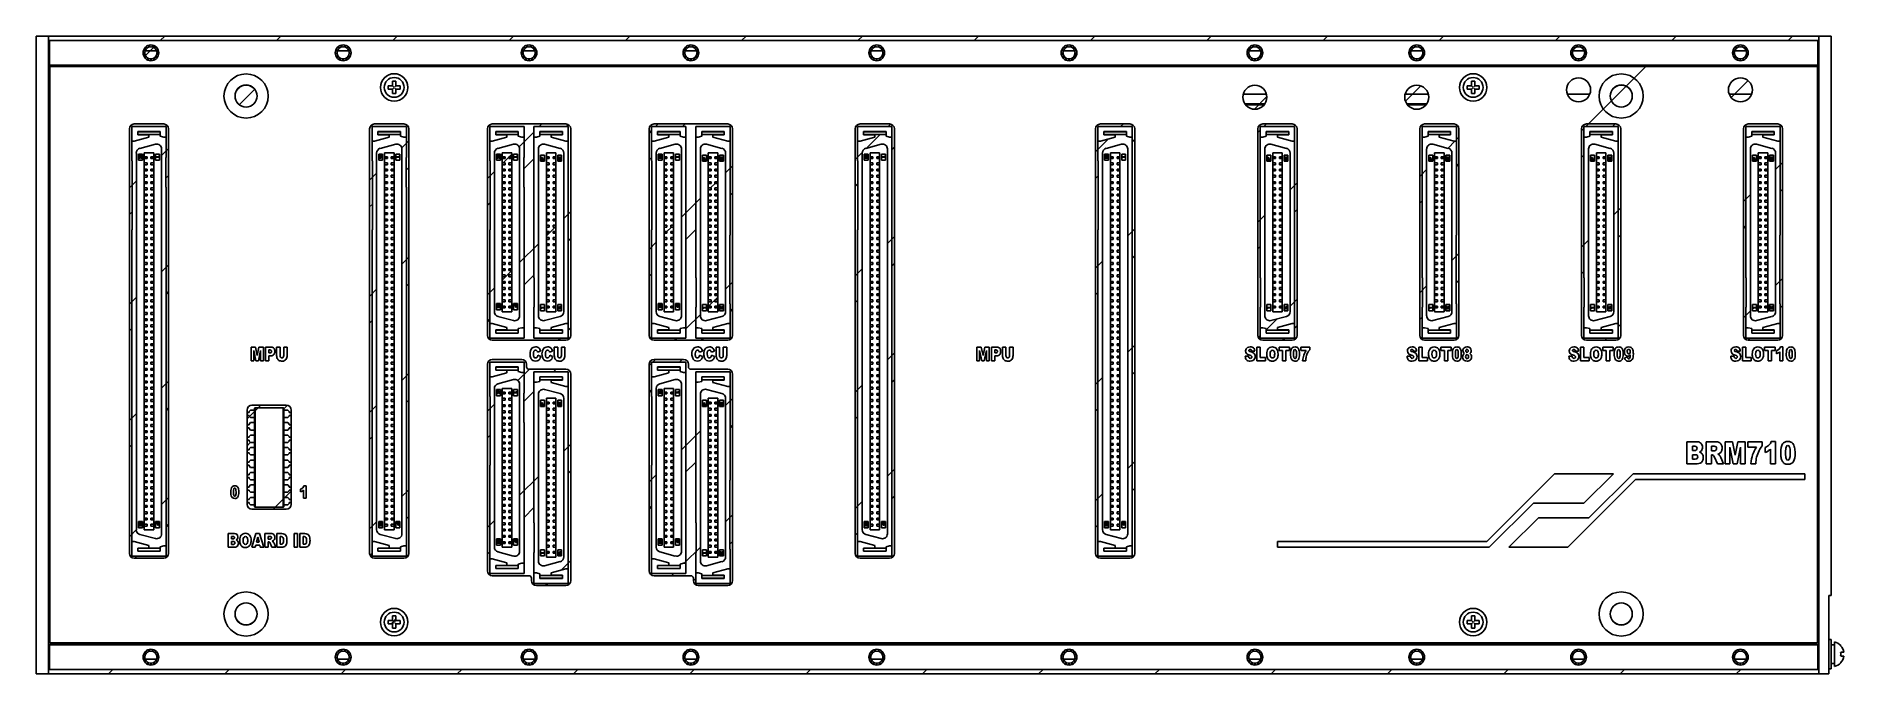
# Model space of a CAD drawing. Header units: inches. Extents: x 0 to 369, y 0 to 130.
import ezdxf

# ---------------------------------------------------------------- set-up
doc = ezdxf.new("R2010")
doc.units = ezdxf.units.IN
doc.header["$LTSCALE"] = 3.63
doc.header["$MEASUREMENT"] = 0
doc.linetypes.add('HIDDEN', pattern=[0.2, 0.1, -0.1])
for name, color, linetype in [('BRM710_PCB_ADXF_CONTINUOUS_LINE', 7, 'CONTINUOUS'), ('BRMJ710_4_001_DXF_HIDDEN_LINE', 7, 'CONTINUOUS'), ('BRMJ710_4_00DXF_CONTINUOUS_LINE', 7, 'CONTINUOUS'), ('BRMJ710_4_01DXF_CONTINUOUS_LINE', 7, 'CONTINUOUS'), ('BSMJ712_4_00DXF_CONTINUOUS_LINE', 7, 'CONTINUOUS'), ('C-1-1734101-DXF_CONTINUOUS_LINE', 7, 'CONTINUOUS'), ('GB9074_8-M2_DXF_CONTINUOUS_LINE', 7, 'CONTINUOUS'), ('GBT819_2-M2_DXF_CONTINUOUS_LINE', 7, 'CONTINUOUS'), ('NONE-67138_DXF_CONTINUOUS_LINE', 7, 'CONTINUOUS'), ('NONE-72470_DXF_CONTINUOUS_LINE', 7, 'CONTINUOUS'), ('NONE-88662_DXF_CONTINUOUS_LINE', 7, 'CONTINUOUS'), ('TE_1734101_5DXF_CONTINUOUS_LINE', 7, 'CONTINUOUS')]:
    doc.layers.add(name, color=color, linetype=linetype)

msp = doc.modelspace()

# ---------------------------------------------------------------- linework, layer by layer
at = {"layer": 'BRM710_PCB_ADXF_CONTINUOUS_LINE', "color": 7, "linetype": 'Continuous'}
for p, q in [((246.6, 116), (250.4, 116)), ((279.6, 116), (283.4, 116)), ((2.7, 114), (2.8, 114.1)), ((2.7, 16), (2.7, 114)), ((363.2, 114.1), (363.3, 114)), ((363.3, 114), (363.3, 16)), ((2.8, 15.9), (2.7, 16)), ((363.3, 16), (363.2, 15.9))]:
    msp.add_line(p, q, dxfattribs=at)
at = {"layer": 'BRMJ710_4_001_DXF_HIDDEN_LINE', "color": 8, "linetype": 'HIDDEN'}
for centre in [(23.4, 126.6), (62.6, 126.6), (100.5, 126.6), (133.5, 126.6), (171.4, 126.6), (210.6, 126.6), (248.5, 126.6), (281.5, 126.6), (314.5, 126.6), (347.5, 126.6), (23.4, 3.4), (62.6, 3.4), (100.5, 3.4), (133.5, 3.4), (171.4, 3.4), (210.6, 3.4), (248.5, 3.4), (281.5, 3.4), (314.5, 3.4), (347.5, 3.4)]:
    msp.add_circle(centre, 1.5, dxfattribs=at)
at = {"layer": 'BRMJ710_4_00DXF_CONTINUOUS_LINE', "color": 7, "linetype": 'Continuous'}
for p, q in [((2.5, 130), (363.5, 130)), ((24.58, 127), (22.22, 127)), ((63.78, 127), (61.42, 127)), ((101.68, 127), (99.32, 127)), ((134.68, 127), (132.32, 127)), ((172.58, 127), (170.22, 127)), ((211.78, 127), (209.42, 127)), ((249.68, 127), (247.32, 127)), ((282.68, 127), (280.32, 127)), ((315.68, 127), (313.32, 127)), ((348.68, 127), (346.32, 127)), ((2.5, 124), (363.5, 124)), ((2.5, 122), (2.8, 122)), ((2.8, 6.3), (2.8, 123.8)), ((2.8, 123.8), (363.2, 123.8)), ((363.2, 6.3), (363.2, 123.8)), ((363.2, 122), (363.5, 122)), ((2.5, 118.2), (2.8, 118.2)), ((246.14, 118.2), (250.86, 118.2)), ((279.14, 118.2), (283.86, 118.2)), ((312.2, 118.2), (316.8, 118.2)), ((345.2, 118.2), (349.8, 118.2)), ((363.2, 118.2), (363.5, 118.2)), ((2.5, 116.2), (2.8, 116.2)), ((246.46, 116.2), (250.54, 116.2)), ((279.46, 116.2), (283.54, 116.2)), ((363.2, 116.2), (363.5, 116.2)), ((2.5, 113.2), (2.7, 113.2)), ((19, 111.1), (19, 24.55)), ((26, 112.1), (20, 112.1)), ((27, 24.55), (27, 111.1)), ((68, 111.1), (68, 24.55)), ((75, 112.1), (69, 112.1)), ((76, 24.55), (76, 111.1)), ((92, 111.1), (92, 69)), ((108, 112.1), (93, 112.1)), ((109, 69), (109, 111.1)), ((125, 111.1), (125, 69)), ((141, 112.1), (126, 112.1)), ((142, 69), (142, 111.1)), ((167, 111.1), (167, 24.55)), ((174, 112.1), (168, 112.1)), ((175, 24.55), (175, 111.1)), ((216, 111.1), (216, 24.55)), ((223, 112.1), (217, 112.1)), ((224, 24.55), (224, 111.1)), ((249.1, 111.1), (249.1, 69)), ((256.1, 112.1), (250.1, 112.1)), ((257.1, 69), (257.1, 111.1)), ((282.1, 111.1), (282.1, 69)), ((289.1, 112.1), (283.1, 112.1)), ((290.1, 69), (290.1, 111.1)), ((315.1, 111.1), (315.1, 69)), ((322.1, 112.1), (316.1, 112.1)), ((323.1, 69), (323.1, 111.1)), ((348.1, 111.1), (348.1, 69)), ((355.1, 112.1), (349.1, 112.1)), ((356.1, 69), (356.1, 111.1)), ((363.3, 113.2), (363.5, 113.2)), ((2.7, 91.75), (2.5, 91.75)), ((363.5, 91.75), (363.3, 91.75)), ((93, 68), (108, 68)), ((126, 68), (141, 68)), ((250.1, 68), (256.1, 68)), ((283.1, 68), (289.1, 68)), ((316.1, 68), (322.1, 68)), ((349.1, 68), (355.1, 68)), ((92, 63.1), (92, 21)), ((99, 64.1), (93, 64.1)), ((100, 62.6), (100, 63.1)), ((125, 63.1), (125, 21)), ((132, 64.1), (126, 64.1)), ((133, 62.6), (133, 63.1)), ((108, 62.1), (100.5, 62.1)), ((109, 19), (109, 61.1)), ((141, 62.1), (133.5, 62.1)), ((142, 19), (142, 61.1)), ((43, 53.77), (43, 34.55)), ((51, 54.77), (44, 54.77)), ((52, 34.55), (52, 53.77)), ((2.7, 43.75), (2.5, 43.75)), ((363.5, 43.75), (363.3, 43.75)), ((44, 33.55), (51, 33.55)), ((20, 23.55), (26, 23.55)), ((69, 23.55), (75, 23.55)), ((168, 23.55), (174, 23.55)), ((217, 23.55), (223, 23.55)), ((93, 20), (100.5, 20)), ((101, 19.5), (101, 19)), ((126, 20), (133.5, 20)), ((134, 19.5), (134, 19)), ((2.5, 16.8), (2.7, 16.8)), ((102, 18), (108, 18)), ((135, 18), (141, 18)), ((363.3, 16.8), (363.5, 16.8)), ((2.5, 13.8), (2.8, 13.8)), ((2.5, 11.8), (2.8, 11.8)), ((363.2, 13.8), (363.5, 13.8)), ((363.2, 11.8), (363.5, 11.8)), ((2.5, 8), (2.8, 8)), ((363.2, 8), (363.5, 8)), ((2.5, 6), (363.5, 6)), ((2.8, 6.3), (363.2, 6.3)), ((2.5, 0), (363.5, 0)), ((22.22, 3), (24.58, 3)), ((61.42, 3), (63.78, 3)), ((99.32, 3), (101.68, 3)), ((132.32, 3), (134.68, 3)), ((170.22, 3), (172.58, 3)), ((209.42, 3), (211.78, 3)), ((247.32, 3), (249.68, 3)), ((280.32, 3), (282.68, 3)), ((313.32, 3), (315.68, 3)), ((346.32, 3), (348.68, 3))]:
    msp.add_line(p, q, dxfattribs=at)
at = {"layer": 'BRMJ710_4_00DXF_CONTINUOUS_LINE', "color": 2, "linetype": 'Continuous'}
for p, q in [((25.31, 129.1), (26.21, 130)), ((49.02, 129.1), (49.92, 130)), ((72.72, 129.1), (73.62, 130)), ((96.43, 129.1), (97.33, 130)), ((120.14, 129.1), (121.04, 130)), ((143.85, 129.1), (144.75, 130)), ((167.56, 129.1), (168.46, 130)), ((191.26, 129.1), (192.16, 130)), ((214.97, 129.1), (215.87, 130)), ((238.68, 129.1), (239.58, 130)), ((262.39, 129.1), (263.29, 130)), ((286.09, 129.1), (286.99, 130)), ((309.8, 129.1), (310.7, 130)), ((333.51, 129.1), (334.41, 130)), ((357.22, 129.1), (358.12, 130)), ((22.01, 125.8), (24.2, 127.99)), ((210.9, 125.03), (212.17, 126.3)), ((282.12, 125.13), (282.97, 125.98)), ((20.01, 123.8), (20.31, 124.1)), ((43.72, 123.8), (44.02, 124.1)), ((67.42, 123.8), (67.72, 124.1)), ((91.13, 123.8), (91.43, 124.1)), ((114.84, 123.8), (115.14, 124.1)), ((138.55, 123.8), (138.85, 124.1)), ((162.26, 123.8), (162.56, 124.1)), ((185.96, 123.8), (186.26, 124.1)), ((209.67, 123.8), (209.97, 124.1)), ((233.38, 123.8), (233.68, 124.1)), ((257.09, 123.8), (257.39, 124.1)), ((280.79, 123.8), (281.09, 124.1)), ((304.5, 123.8), (304.8, 124.1)), ((315.96, 111.55), (328.51, 124.1)), ((351.92, 123.8), (352.22, 124.1)), ((41.41, 116.03), (44.57, 119.19)), ((279.19, 116.74), (282.31, 119.86)), ((345.61, 117.49), (349.06, 120.94)), ((248.39, 115.1), (250.89, 117.61)), ((102.59, 111.55), (103.14, 112.1)), ((108.05, 111.55), (108.48, 111.98)), ((125, 110.25), (125.5, 110.75)), ((126.3, 111.55), (126.85, 112.1)), ((131.76, 111.55), (132.31, 112.1)), ((173.71, 111.55), (174.23, 112.07)), ((221.13, 111.55), (221.68, 112.1)), ((249.1, 110.35), (249.6, 110.85)), ((250.3, 111.55), (250.85, 112.1)), ((315.1, 110.69), (315.6, 111.19)), ((321.42, 111.55), (321.97, 112.1)), ((363.2, 111.37), (363.5, 111.67)), ((25.58, 105.66), (27, 107.08)), ((74.55, 107.22), (76, 108.67)), ((98.48, 107.44), (101.5, 110.46)), ((169.34, 107.18), (172.11, 109.94)), ((172.68, 110.52), (172.72, 110.55)), ((174.5, 106.88), (175, 107.38)), ((216, 106.42), (218.58, 109)), ((219.48, 109.9), (219.52, 109.94)), ((220.09, 110.52), (220.13, 110.55)), ((223.5, 108.46), (224, 108.96)), ((287.88, 107.18), (289.28, 108.58)), ((289.6, 108.9), (290.1, 109.4)), ((2.5, 106.29), (2.8, 106.59)), ((75.45, 102.65), (76, 103.21)), ((95.21, 104.17), (96.98, 105.94)), ((99.45, 102.94), (101.5, 105)), ((125, 104.79), (125.5, 105.29)), ((140.58, 102.12), (142, 103.54)), ((167, 104.84), (168.43, 106.27)), ((289.6, 103.44), (290.1, 103.94)), ((315.1, 105.23), (315.6, 105.73)), ((354.68, 102.85), (356.1, 104.27)), ((19, 99.08), (20.43, 100.51)), ((26.45, 101.07), (27, 101.62)), ((68, 100.67), (69.43, 102.09)), ((92, 100.96), (93.43, 102.39)), ((137.58, 99.12), (138.42, 99.96)), ((138.79, 100.33), (138.98, 100.52)), ((167, 99.38), (167.55, 99.93)), ((216, 100.96), (216.56, 101.52)), ((255.68, 98.68), (257.1, 100.11)), ((282.1, 101.4), (283.52, 102.82)), ((92, 95.5), (92.56, 96.06)), ((131.58, 93.12), (135.43, 96.97)), ((137.03, 98.57), (137.15, 98.69)), ((141.5, 97.58), (142, 98.08)), ((282.1, 95.94), (282.6, 96.44)), ((348.1, 96.27), (349.53, 97.7)), ((355.6, 98.31), (356.1, 98.81)), ((19, 93.62), (19.56, 94.18)), ((68, 95.21), (68.56, 95.76)), ((107.58, 92.83), (109, 94.25)), ((249.1, 92.11), (250.53, 93.53)), ((256.6, 94.14), (257.1, 94.64)), ((321.68, 93.56), (323.1, 94.98)), ((104.03, 89.28), (105.82, 91.07)), ((108.45, 88.24), (109, 88.79)), ((128.02, 89.57), (128.29, 89.83)), ((128.62, 90.16), (129.53, 91.07)), ((132.5, 88.58), (134.5, 90.58)), ((173.58, 87.7), (175, 89.13)), ((222.58, 89.29), (224, 90.71)), ((322.55, 88.97), (323.1, 89.52)), ((348.1, 90.81), (348.6, 91.31)), ((74.58, 83.54), (76, 84.96)), ((98.57, 83.83), (102.43, 87.68)), ((125, 86.54), (126.43, 87.97)), ((223.5, 84.75), (224, 85.25)), ((249.1, 86.64), (249.6, 87.14)), ((288.68, 84.26), (290.1, 85.69)), ((315.1, 86.98), (316.53, 88.41)), ((363.2, 87.67), (363.5, 87.97)), ((2.5, 82.58), (2.8, 82.88)), ((25.58, 81.95), (27, 83.38)), ((95.03, 80.28), (96.97, 82.22)), ((99.5, 79.29), (101.5, 81.29)), ((125, 81.08), (125.5, 81.58)), ((167, 81.13), (168.42, 82.55)), ((174.5, 83.17), (175, 83.67)), ((216, 82.71), (217.43, 84.14)), ((315.1, 81.52), (315.6, 82.02)), ((26.5, 77.42), (27, 77.92)), ((68, 76.96), (69.43, 78.39)), ((75.5, 79), (76, 79.5)), ((92, 77.25), (93.43, 78.68)), ((140.58, 78.41), (142, 79.84)), ((216, 77.25), (216.5, 77.75)), ((282.1, 77.69), (283.52, 79.11)), ((289.55, 79.67), (290.1, 80.23)), ((354.68, 79.14), (356.1, 80.57)), ((19, 75.38), (20.43, 76.8)), ((137.09, 74.93), (138.98, 76.81)), ((141.5, 73.88), (142, 74.38)), ((167, 75.67), (167.5, 76.17)), ((255.68, 74.97), (257.1, 76.4)), ((348.1, 72.57), (349.53, 73.99)), ((355.6, 74.61), (356.02, 75.03)), ((19, 69.92), (19.5, 70.42)), ((68, 71.5), (68.5, 72)), ((92, 71.79), (92.5, 72.29)), ((108.5, 70.04), (109, 70.54)), ((132.5, 70.34), (135.43, 73.26)), ((250.8, 70.1), (253.07, 72.37)), ((256.6, 70.44), (257.1, 70.94)), ((282.1, 72.23), (282.6, 72.73)), ((322.6, 70.77), (323.1, 71.27)), ((106.46, 68), (106.91, 68.45)), ((130.16, 68), (130.61, 68.45)), ((135.62, 68), (136.07, 68.45)), ((222.58, 65.58), (224, 67.01)), ((249.22, 68.52), (249.6, 68.9)), ((254.16, 68), (254.61, 68.45)), ((319.83, 68), (320.28, 68.45)), ((349.05, 68.05), (349.44, 68.45)), ((125, 62.84), (125.5, 63.34)), ((125.71, 63.55), (126.26, 64.1)), ((131.17, 63.55), (131.72, 64.1)), ((173.58, 64), (175, 65.42)), ((363.2, 63.96), (363.5, 64.26)), ((2.5, 58.88), (2.8, 59.18)), ((25.58, 58.24), (27, 59.67)), ((74.58, 59.83), (76, 61.25)), ((98.22, 59.77), (100.53, 62.07)), ((105.47, 61.55), (106.02, 62.1)), ((174.5, 59.46), (175, 59.96)), ((216, 59.01), (217.43, 60.43)), ((223.5, 61.04), (224, 61.54)), ((75.5, 55.29), (76, 55.79)), ((99.45, 55.53), (101.5, 57.58)), ((125, 57.38), (125.5, 57.88)), ((140.58, 54.7), (142, 56.13)), ((167, 57.42), (168.42, 58.85)), ((19, 51.67), (20.43, 53.09)), ((26.5, 53.71), (27, 54.21)), ((43, 51.96), (45.81, 54.77)), ((50.5, 54), (51.24, 54.74)), ((68, 53.25), (69.43, 54.68)), ((92, 53.54), (93.43, 54.97)), ((167, 51.96), (167.5, 52.46)), ((216, 53.54), (216.5, 54.04)), ((68, 47.79), (68.5, 48.29)), ((92, 48.08), (92.56, 48.64)), ((131.58, 45.7), (135.43, 49.55)), ((141.5, 50.17), (142, 50.67)), ((19, 46.21), (19.5, 46.71)), ((43, 46.5), (43.7, 47.2)), ((107.58, 45.41), (109, 46.84)), ((108.5, 40.88), (109, 41.38)), ((125, 39.13), (126.43, 40.55)), ((132.5, 41.17), (134.5, 43.17)), ((173.58, 40.29), (175, 41.71)), ((222.58, 41.87), (224, 43.3)), ((363.2, 40.25), (363.5, 40.55)), ((48.3, 33.55), (52, 37.25)), ((74.58, 36.12), (76, 37.54)), ((98.57, 36.41), (102.43, 40.26)), ((223.5, 37.34), (224, 37.84)), ((2.5, 35.17), (2.8, 35.47)), ((25.58, 34.54), (27, 35.96)), ((99.5, 31.88), (101.5, 33.88)), ((125, 33.67), (125.5, 34.17)), ((167, 33.71), (168.42, 35.14)), ((174.5, 35.75), (175, 36.25)), ((216, 35.3), (217.43, 36.72)), ((26.5, 30), (27, 30.5)), ((68, 29.54), (69.43, 30.97)), ((75.5, 31.58), (76, 32.08)), ((92, 29.84), (93.43, 31.26)), ((140.58, 31), (142, 32.42)), ((216, 29.84), (216.5, 30.34)), ((19, 27.96), (20.42, 29.38)), ((132.14, 22.56), (135.43, 25.85)), ((141.44, 26.41), (142, 26.96)), ((167, 28.25), (167.5, 28.75)), ((20.03, 23.52), (20.5, 24)), ((68.08, 24.16), (68.5, 24.58)), ((92, 24.38), (92.5, 24.88)), ((107.03, 21.16), (109, 23.13)), ((103.87, 18), (104.32, 18.45)), ((105.32, 19.44), (105.36, 19.48)), ((105.93, 20.06), (105.97, 20.1)), ((129.58, 20), (130.03, 20.45)), ((131.02, 21.45), (131.06, 21.48)), ((134.02, 18.98), (134.5, 19.46)), ((363.2, 16.54), (363.5, 16.84)), ((2.5, 11.46), (2.8, 11.76)), ((72.38, 10.22), (73.35, 11.18)), ((20.65, 5.9), (21.05, 6.3)), ((44.36, 5.9), (44.76, 6.3)), ((68.06, 5.9), (68.46, 6.3)), ((91.77, 5.9), (92.17, 6.3)), ((115.48, 5.9), (115.88, 6.3)), ((139.19, 5.9), (139.59, 6.3)), ((162.89, 5.9), (163.29, 6.3)), ((186.6, 5.9), (187, 6.3)), ((210.31, 5.9), (210.71, 6.3)), ((234.02, 5.9), (234.42, 6.3)), ((257.73, 5.9), (258.13, 6.3)), ((281.43, 5.9), (281.83, 6.3)), ((305.14, 5.9), (305.54, 6.3)), ((328.85, 5.9), (329.25, 6.3)), ((352.56, 5.9), (352.96, 6.3)), ((14.75, 0), (15.65, 0.9)), ((38.46, 0), (39.36, 0.9)), ((62.16, 0), (63.06, 0.9)), ((85.87, 0), (86.77, 0.9)), ((109.58, 0), (110.48, 0.9)), ((133.29, 0), (134.19, 0.9)), ((156.99, 0), (157.89, 0.9)), ((180.7, 0), (181.6, 0.9)), ((204.41, 0), (205.31, 0.9)), ((228.12, 0), (229.02, 0.9)), ((251.83, 0), (252.73, 0.9)), ((275.53, 0), (276.43, 0.9)), ((299.24, 0), (300.14, 0.9)), ((322.95, 0), (323.85, 0.9)), ((346.66, 0), (347.56, 0.9))]:
    msp.add_line(p, q, dxfattribs=at)
at = {"layer": 'BRMJ710_4_00DXF_CONTINUOUS_LINE', "color": 4, "linetype": 'Continuous'}
for p, q in [((43.82, 66.6), (43.82, 63.8)), ((44.72, 66.6), (43.82, 66.6)), ((45.08, 64.9), (44.72, 66.6)), ((45.42, 66.6), (45.08, 64.9)), ((46.33, 66.6), (45.42, 66.6)), ((46.33, 63.8), (46.33, 66.6)), ((46.77, 66.6), (46.77, 63.8)), ((47.92, 66.6), (46.77, 66.6)), ((49.04, 66.6), (49.04, 64.93)), ((49.73, 66.6), (49.04, 66.6)), ((49.73, 64.89), (49.73, 66.6)), ((50.49, 66.6), (50.49, 64.89)), ((51.18, 66.6), (50.49, 66.6)), ((51.18, 64.93), (51.18, 66.6)), ((105.65, 66.6), (105.65, 64.93)), ((106.34, 66.6), (105.65, 66.6)), ((106.34, 64.89), (106.34, 66.6)), ((107.11, 66.6), (107.11, 64.89)), ((107.8, 66.6), (107.11, 66.6)), ((107.8, 64.93), (107.8, 66.6)), ((138.65, 66.6), (138.65, 64.93)), ((139.34, 66.6), (138.65, 66.6)), ((139.34, 64.89), (139.34, 66.6)), ((140.11, 66.6), (140.11, 64.89)), ((140.8, 66.6), (140.11, 66.6)), ((140.8, 64.93), (140.8, 66.6)), ((192.72, 66.6), (191.82, 66.6)), ((191.82, 66.6), (191.82, 63.8)), ((193.08, 64.9), (192.72, 66.6)), ((193.42, 66.6), (193.08, 64.9)), ((194.33, 66.6), (193.42, 66.6)), ((194.33, 63.8), (194.33, 66.6)), ((195.92, 66.6), (194.77, 66.6)), ((194.77, 66.6), (194.77, 63.8)), ((197.73, 66.6), (197.04, 66.6)), ((197.04, 66.6), (197.04, 64.93)), ((197.73, 64.89), (197.73, 66.6)), ((199.18, 66.6), (198.49, 66.6)), ((198.49, 66.6), (198.49, 64.89)), ((199.18, 64.93), (199.18, 66.6)), ((249.6, 66.6), (248.91, 66.6)), ((248.91, 66.6), (248.91, 63.8)), ((249.6, 64.49), (249.6, 66.6)), ((255.55, 66.6), (253.44, 66.6)), ((253.44, 66.6), (253.44, 65.91)), ((255.55, 65.91), (255.55, 66.6)), ((259.67, 66.6), (257.86, 66.6)), ((257.86, 66.6), (257.86, 65.94)), ((259.67, 66.07), (259.67, 66.6)), ((282.6, 66.6), (281.9, 66.6)), ((281.9, 66.6), (281.9, 63.8)), ((282.6, 64.49), (282.6, 66.6)), ((288.55, 66.6), (286.44, 66.6)), ((286.44, 66.6), (286.44, 65.91)), ((288.55, 65.91), (288.55, 66.6)), ((315.6, 66.6), (314.91, 66.6)), ((314.91, 66.6), (314.91, 63.8)), ((315.6, 64.49), (315.6, 66.6)), ((321.55, 66.6), (319.44, 66.6)), ((319.44, 66.6), (319.44, 65.91)), ((321.55, 65.91), (321.55, 66.6)), ((348.6, 66.6), (347.9, 66.6)), ((347.9, 66.6), (347.9, 63.8)), ((348.6, 64.49), (348.6, 66.6)), ((354.55, 66.6), (352.44, 66.6)), ((352.44, 66.6), (352.44, 65.91)), ((354.55, 65.91), (354.55, 66.6)), ((356.17, 66.65), (355.65, 66.65)), ((356.17, 63.8), (356.17, 66.65)), ((43.82, 63.8), (44.38, 63.8)), ((44.38, 63.8), (44.38, 65.94)), ((44.38, 65.94), (44.82, 63.8)), ((44.82, 63.8), (45.33, 63.8)), ((45.33, 63.8), (45.77, 65.94)), ((45.77, 65.94), (45.77, 63.8)), ((45.77, 63.8), (46.33, 63.8)), ((46.77, 63.8), (47.47, 63.8)), ((47.47, 65.41), (47.47, 66.03)), ((47.47, 66.03), (47.67, 66.03)), ((47.64, 65.41), (47.47, 65.41)), ((47.47, 63.8), (47.47, 64.84)), ((47.47, 64.84), (47.85, 64.84)), ((102.25, 65.61), (102.86, 65.78)), ((102.88, 64.72), (102.27, 64.95)), ((104.68, 65.61), (105.29, 65.78)), ((105.31, 64.72), (104.71, 64.95)), ((135.25, 65.61), (135.86, 65.78)), ((135.88, 64.72), (135.27, 64.95)), ((137.68, 65.61), (138.29, 65.78)), ((138.31, 64.72), (137.71, 64.95)), ((191.82, 63.8), (192.38, 63.8)), ((192.38, 63.8), (192.38, 65.94)), ((192.38, 65.94), (192.82, 63.8)), ((192.82, 63.8), (193.33, 63.8)), ((193.33, 63.8), (193.77, 65.94)), ((193.77, 65.94), (193.77, 63.8)), ((193.77, 63.8), (194.33, 63.8)), ((194.77, 63.8), (195.47, 63.8)), ((195.47, 66.03), (195.67, 66.03)), ((195.47, 65.41), (195.47, 66.03)), ((195.64, 65.41), (195.47, 65.41)), ((195.47, 64.84), (195.85, 64.84)), ((195.47, 63.8), (195.47, 64.84)), ((247.18, 64.78), (246.53, 64.73)), ((247.83, 65.77), (248.48, 65.81)), ((248.91, 63.8), (250.68, 63.8)), ((250.68, 64.49), (249.6, 64.49)), ((250.68, 63.8), (250.68, 64.49)), ((253.44, 65.91), (254.15, 65.91)), ((254.15, 65.91), (254.15, 63.8)), ((254.15, 63.8), (254.84, 63.8)), ((254.84, 65.91), (255.55, 65.91)), ((254.84, 63.8), (254.84, 65.91)), ((257.86, 65.94), (258.96, 65.94)), ((258.23, 63.8), (258.86, 63.8)), ((280.18, 64.78), (279.52, 64.73)), ((280.83, 65.77), (281.48, 65.81)), ((281.9, 63.8), (283.68, 63.8)), ((283.68, 64.49), (282.6, 64.49)), ((283.68, 63.8), (283.68, 64.49)), ((286.44, 65.91), (287.15, 65.91)), ((287.15, 65.91), (287.15, 63.8)), ((287.15, 63.8), (287.84, 63.8)), ((287.84, 65.91), (288.55, 65.91)), ((287.84, 63.8), (287.84, 65.91)), ((313.19, 64.78), (312.53, 64.73)), ((313.83, 65.77), (314.49, 65.81)), ((314.91, 63.8), (316.68, 63.8)), ((316.68, 64.49), (315.6, 64.49)), ((316.68, 63.8), (316.68, 64.49)), ((319.44, 65.91), (320.15, 65.91)), ((320.15, 65.91), (320.15, 63.8)), ((320.15, 63.8), (320.84, 63.8)), ((320.84, 65.91), (321.55, 65.91)), ((320.84, 63.8), (320.84, 65.91)), ((324.49, 64.53), (323.87, 64.43)), ((346.18, 64.78), (345.52, 64.73)), ((346.83, 65.77), (347.48, 65.81)), ((347.9, 63.8), (349.68, 63.8)), ((349.68, 64.49), (348.6, 64.49)), ((349.68, 63.8), (349.68, 64.49)), ((352.44, 65.91), (353.15, 65.91)), ((353.15, 65.91), (353.15, 63.8)), ((353.15, 63.8), (353.84, 63.8)), ((353.84, 65.91), (354.55, 65.91)), ((353.84, 63.8), (353.84, 65.91)), ((354.88, 65.9), (354.88, 65.26)), ((355.54, 65.67), (355.54, 63.8)), ((355.54, 63.8), (356.17, 63.8)), ((338.67, 47.3), (336.59, 47.3)), ((336.59, 47.3), (336.59, 42.8)), ((337.71, 46.39), (338.2, 46.39)), ((337.71, 45.53), (337.71, 46.39)), ((338.2, 45.53), (337.71, 45.53)), ((337.71, 44.68), (338.28, 44.68)), ((337.71, 43.77), (337.71, 44.68)), ((342.37, 47.3), (340.52, 47.3)), ((340.52, 47.3), (340.52, 42.8)), ((341.63, 46.39), (342.12, 46.39)), ((341.63, 45.48), (341.63, 46.39)), ((342.1, 45.48), (341.63, 45.48)), ((341.63, 44.63), (341.73, 44.63)), ((341.63, 42.8), (341.63, 44.63)), ((345.86, 47.3), (344.4, 47.3)), ((344.4, 47.3), (344.4, 42.8)), ((345.31, 46.23), (346.01, 42.8)), ((345.31, 42.8), (345.31, 46.23)), ((346.43, 44.56), (345.86, 47.3)), ((346.99, 47.3), (346.43, 44.56)), ((346.84, 42.8), (347.54, 46.23)), ((348.45, 47.3), (346.99, 47.3)), ((347.54, 46.23), (347.54, 42.8)), ((348.45, 42.8), (348.45, 47.3)), ((351.93, 47.3), (349.01, 47.3)), ((349.01, 47.3), (349.01, 46.24)), ((349.01, 46.24), (350.79, 46.24)), ((351.93, 46.46), (351.93, 47.3)), ((352.56, 46.17), (352.56, 45.15)), ((353.61, 45.8), (353.61, 42.8)), ((354.62, 47.38), (353.79, 47.38)), ((354.62, 42.8), (354.62, 47.38)), ((309.6, 40.8), (295.8, 27)), ((321.6, 40.8), (309.6, 40.8)), ((315.6, 34.8), (321.6, 40.8)), ((316.6, 31.8), (325.6, 40.8)), ((360.6, 40.8), (325.6, 40.8)), ((336.59, 42.8), (338.51, 42.8)), ((338.28, 43.77), (337.71, 43.77)), ((340.52, 42.8), (341.63, 42.8)), ((342.21, 44.18), (342.8, 42.8)), ((342.8, 42.8), (344.06, 42.8)), ((344.06, 42.8), (343.52, 44.1)), ((344.4, 42.8), (345.31, 42.8)), ((346.01, 42.8), (346.84, 42.8)), ((347.54, 42.8), (348.45, 42.8)), ((349.62, 42.8), (350.62, 42.8)), ((353.61, 42.8), (354.62, 42.8)), ((360.6, 39.6), (360.6, 40.8)), ((53.93, 37.67), (53.93, 37.1)), ((54.51, 37.47), (54.51, 35.8)), ((55.07, 38.34), (54.61, 38.34)), ((55.07, 35.8), (55.07, 38.34)), ((312.3, 25.8), (326.1, 39.6)), ((326.1, 39.6), (360.6, 39.6)), ((54.51, 35.8), (55.07, 35.8)), ((296.3, 25.8), (305.3, 34.8)), ((305.3, 34.8), (315.6, 34.8)), ((300.3, 25.8), (306.3, 31.8)), ((306.3, 31.8), (316.6, 31.8)), ((39.16, 28.6), (39.16, 25.8)), ((40.46, 28.6), (39.16, 28.6)), ((39.86, 27.5), (39.86, 28.03)), ((39.86, 28.03), (40.17, 28.03)), ((40.16, 27.5), (39.86, 27.5)), ((39.86, 26.4), (39.86, 26.97)), ((39.86, 26.97), (40.21, 26.97)), ((40.21, 26.4), (39.86, 26.4)), ((44.82, 28.6), (43.98, 25.8)), ((44.68, 25.8), (44.79, 26.26)), ((44.79, 26.26), (45.58, 26.26)), ((45.57, 28.6), (44.82, 28.6)), ((44.94, 26.87), (45.19, 27.87)), ((45.44, 26.87), (44.94, 26.87)), ((45.19, 27.87), (45.44, 26.87)), ((46.42, 25.8), (45.57, 28.6)), ((45.58, 26.26), (45.69, 25.8)), ((46.65, 28.6), (46.65, 25.8)), ((47.8, 28.6), (46.65, 28.6)), ((47.34, 27.47), (47.34, 28.03)), ((47.34, 28.03), (47.65, 28.03)), ((47.63, 27.47), (47.34, 27.47)), ((47.34, 25.8), (47.34, 26.94)), ((47.34, 26.94), (47.4, 26.94)), ((47.7, 26.66), (48.07, 25.8)), ((48.85, 25.8), (48.51, 26.61)), ((49.08, 28.6), (49.08, 25.8)), ((50.11, 28.6), (49.08, 28.6)), ((49.77, 26.44), (49.77, 27.97)), ((49.77, 27.97), (49.94, 27.97)), ((49.94, 26.44), (49.77, 26.44)), ((52.58, 28.6), (52.58, 25.8)), ((53.27, 28.6), (52.58, 28.6)), ((53.27, 25.8), (53.27, 28.6)), ((53.78, 28.6), (53.78, 25.8)), ((54.8, 28.6), (53.78, 28.6)), ((54.47, 26.44), (54.47, 27.97)), ((54.47, 27.97), (54.64, 27.97)), ((54.64, 26.44), (54.47, 26.44)), ((295.8, 27), (253.1, 27)), ((253.1, 27), (253.1, 25.8)), ((39.16, 25.8), (40.36, 25.8)), ((43.98, 25.8), (44.68, 25.8)), ((45.69, 25.8), (46.42, 25.8)), ((46.65, 25.8), (47.34, 25.8)), ((48.07, 25.8), (48.85, 25.8)), ((49.08, 25.8), (50.11, 25.8)), ((52.58, 25.8), (53.27, 25.8)), ((53.78, 25.8), (54.8, 25.8)), ((253.1, 25.8), (296.3, 25.8)), ((300.3, 25.8), (312.3, 25.8))]:
    msp.add_line(p, q, dxfattribs=at)
at = {"layer": 'BRMJ710_4_00DXF_CONTINUOUS_LINE', "color": 7, "linetype": 'Continuous'}
for centre, radius in [((23.4, 126.6), 1.25), ((62.6, 126.6), 1.25), ((100.5, 126.6), 1.25), ((133.5, 126.6), 1.25), ((171.4, 126.6), 1.25), ((210.6, 126.6), 1.25), ((248.5, 126.6), 1.25), ((281.5, 126.6), 1.25), ((314.5, 126.6), 1.25), ((347.5, 126.6), 1.25), ((42.8, 117.8), 4.5), ((73, 119.55), 2.8), ((293, 119.55), 2.8), ((323.2, 117.8), 4.5), ((42.8, 117.8), 2.25), ((248.5, 117.55), 2.45), ((281.5, 117.55), 2.45), ((314.5, 119.05), 2.45), ((323.2, 117.8), 2.25), ((347.5, 119.05), 2.45), ((42.8, 12.2), 4.5), ((323.2, 12.2), 4.5), ((42.8, 12.2), 2.25), ((73, 10.55), 2.8), ((293, 10.55), 2.8), ((323.2, 12.2), 2.25), ((23.4, 3.4), 1.25), ((62.6, 3.4), 1.25), ((100.5, 3.4), 1.25), ((133.5, 3.4), 1.25), ((171.4, 3.4), 1.25), ((210.6, 3.4), 1.25), ((248.5, 3.4), 1.25), ((281.5, 3.4), 1.25), ((314.5, 3.4), 1.25), ((347.5, 3.4), 1.25)]:
    msp.add_circle(centre, radius, dxfattribs=at)
for centre, radius, start, end in [((22.39, 125.38), 1.62, 90.0022, 96.4011), ((24.41, 125.38), 1.62, 83.5989, 89.9978), ((61.59, 125.38), 1.62, 90.0022, 96.4011), ((63.61, 125.38), 1.62, 83.5989, 89.9978), ((99.49, 125.38), 1.62, 90.0022, 96.4011), ((101.51, 125.38), 1.62, 83.5989, 89.9978), ((132.49, 125.38), 1.62, 90.0022, 96.4011), ((134.51, 125.38), 1.62, 83.5989, 89.9978), ((170.39, 125.38), 1.62, 90.0022, 96.4011), ((172.41, 125.38), 1.62, 83.5989, 89.9978), ((209.59, 125.38), 1.62, 90.0022, 96.4011), ((211.61, 125.38), 1.62, 83.5989, 89.9978), ((247.49, 125.38), 1.62, 90.0022, 96.4011), ((249.51, 125.38), 1.62, 83.5989, 89.9978), ((280.49, 125.38), 1.62, 90.0022, 96.4011), ((282.51, 125.38), 1.62, 83.5989, 89.9978), ((313.49, 125.38), 1.62, 90.0022, 96.4011), ((315.51, 125.38), 1.62, 83.5989, 89.9978), ((346.49, 125.38), 1.62, 90.0022, 96.4011), ((348.51, 125.38), 1.62, 83.5989, 89.9978), ((42.8, 117.75), 2.25, 27.0694, 152.9306), ((323.2, 117.75), 2.25, 27.0694, 152.9306), ((20, 111.1), 1, 90, 180), ((26, 111.1), 1, 0, 90), ((69, 111.1), 1, 90, 180), ((75, 111.1), 1, 0, 90), ((93, 111.1), 1, 90, 180), ((108, 111.1), 1, 0, 90), ((126, 111.1), 1, 90, 180), ((141, 111.1), 1, 0, 90), ((168, 111.1), 1, 90, 180), ((174, 111.1), 1, 0, 90), ((217, 111.1), 1, 90, 180), ((223, 111.1), 1, 0, 90), ((250.1, 111.1), 1, 90, 180), ((256.1, 111.1), 1, 0, 90), ((283.1, 111.1), 1, 90, 180), ((289.1, 111.1), 1, 0, 90), ((316.1, 111.1), 1, 90, 180), ((322.1, 111.1), 1, 0, 90), ((349.1, 111.1), 1, 90, 180), ((355.1, 111.1), 1, 0, 90), ((93, 69), 1, 180, 270), ((108, 69), 1, 270, 0), ((126, 69), 1, 180, 270), ((141, 69), 1, 270, 0), ((250.1, 69), 1, 180, 270), ((256.1, 69), 1, 270, 0), ((283.1, 69), 1, 180, 270), ((289.1, 69), 1, 270, 0), ((316.1, 69), 1, 180, 270), ((322.1, 69), 1, 270, 0), ((349.1, 69), 1, 180, 270), ((355.1, 69), 1, 270, 0), ((93, 63.1), 1, 90, 180), ((99, 63.1), 1, 0, 90), ((126, 63.1), 1, 90, 180), ((132, 63.1), 1, 0, 90), ((100.5, 62.6), 0.5, 180, 270), ((108, 61.1), 1, 0, 90), ((133.5, 62.6), 0.5, 180, 270), ((141, 61.1), 1, 0, 90), ((44, 53.77), 1, 90, 180), ((51, 53.77), 1, 0, 90), ((44, 34.55), 1, 180, 270), ((51, 34.55), 1, 270, 0), ((20, 24.55), 1, 180, 270), ((26, 24.55), 1, 270, 0), ((69, 24.55), 1, 180, 270), ((75, 24.55), 1, 270, 0), ((168, 24.55), 1, 180, 270), ((174, 24.55), 1, 270, 0), ((217, 24.55), 1, 180, 270), ((223, 24.55), 1, 270, 0), ((93, 21), 1, 180, 270), ((100.5, 19.5), 0.5, 0, 90), ((102, 19), 1, 180, 270), ((108, 19), 1, 270, 0), ((126, 21), 1, 180, 270), ((133.5, 19.5), 0.5, 0, 90), ((135, 19), 1, 180, 270), ((141, 19), 1, 270, 0), ((42.8, 12.25), 2.25, 207.0694, 332.9306), ((323.2, 12.25), 2.25, 207.0694, 332.9306), ((22.39, 4.62), 1.62, 263.5989, 269.9978), ((24.41, 4.62), 1.62, 270.0022, 276.4011), ((61.59, 4.62), 1.62, 263.5989, 269.9978), ((63.61, 4.62), 1.62, 270.0022, 276.4011), ((99.49, 4.62), 1.62, 263.5989, 269.9978), ((101.51, 4.62), 1.62, 270.0022, 276.4011), ((132.49, 4.62), 1.62, 263.5989, 269.9978), ((134.51, 4.62), 1.62, 270.0022, 276.4011), ((170.39, 4.62), 1.62, 263.5989, 269.9978), ((172.41, 4.62), 1.62, 270.0022, 276.4011), ((209.59, 4.62), 1.62, 263.5989, 269.9978), ((211.61, 4.62), 1.62, 270.0022, 276.4011), ((247.49, 4.62), 1.62, 263.5989, 269.9978), ((249.51, 4.62), 1.62, 270.0022, 276.4011), ((280.49, 4.62), 1.62, 263.5989, 269.9978), ((282.51, 4.62), 1.62, 270.0022, 276.4011), ((313.49, 4.62), 1.62, 263.5989, 269.9978), ((315.51, 4.62), 1.62, 270.0022, 276.4011), ((346.49, 4.62), 1.62, 263.5989, 269.9978), ((348.51, 4.62), 1.62, 270.0022, 276.4011)]:
    msp.add_arc(centre, radius, start, end, dxfattribs=at)
at = {"layer": 'BRMJ710_4_00DXF_CONTINUOUS_LINE', "color": 4, "linetype": 'Continuous'}
msp.add_arc((291.77, 65.14), 1.39, 270.0428, 284.9395, dxfattribs=at)
for points in [[(48.49, 66.38), (48.36, 66.53), (48.17, 66.6), (47.92, 66.6)], [(48.67, 65.74), (48.67, 66.02), (48.61, 66.23), (48.49, 66.38)], [(101.83, 66.65), (101.47, 66.65), (101.19, 66.52), (101, 66.27)], [(102.5, 66.43), (102.34, 66.58), (102.11, 66.65), (101.83, 66.65)], [(102.86, 65.78), (102.78, 66.07), (102.66, 66.29), (102.5, 66.43)], [(104.27, 66.65), (103.91, 66.65), (103.63, 66.52), (103.43, 66.27)], [(104.93, 66.43), (104.77, 66.58), (104.55, 66.65), (104.27, 66.65)], [(105.29, 65.78), (105.21, 66.07), (105.09, 66.29), (104.93, 66.43)], [(134.83, 66.65), (134.47, 66.65), (134.19, 66.52), (134, 66.27)], [(135.5, 66.43), (135.34, 66.58), (135.11, 66.65), (134.83, 66.65)], [(135.86, 65.78), (135.78, 66.07), (135.66, 66.29), (135.5, 66.43)], [(137.27, 66.65), (136.91, 66.65), (136.63, 66.52), (136.43, 66.27)], [(137.93, 66.43), (137.77, 66.58), (137.55, 66.65), (137.27, 66.65)], [(138.29, 65.78), (138.21, 66.07), (138.09, 66.29), (137.93, 66.43)], [(196.49, 66.38), (196.36, 66.53), (196.17, 66.6), (195.92, 66.6)], [(196.67, 65.74), (196.67, 66.02), (196.61, 66.23), (196.49, 66.38)], [(247.01, 66.54), (246.88, 66.46), (246.78, 66.36), (246.71, 66.24)], [(247.56, 66.65), (247.33, 66.65), (247.14, 66.61), (247.01, 66.54)], [(248.22, 66.45), (248.07, 66.58), (247.85, 66.65), (247.56, 66.65)], [(248.48, 65.81), (248.46, 66.1), (248.37, 66.31), (248.22, 66.45)], [(252.06, 66.65), (251.7, 66.65), (251.42, 66.52), (251.21, 66.27)], [(252.93, 66.27), (252.72, 66.52), (252.44, 66.65), (252.06, 66.65)], [(256.69, 66.65), (256.38, 66.65), (256.14, 66.54), (255.99, 66.33)], [(257.06, 66.58), (256.96, 66.62), (256.84, 66.65), (256.69, 66.65)], [(257.3, 66.4), (257.24, 66.47), (257.16, 66.53), (257.06, 66.58)], [(257.44, 66.16), (257.41, 66.24), (257.36, 66.32), (257.3, 66.4)], [(280.01, 66.54), (279.87, 66.46), (279.77, 66.36), (279.71, 66.24)], [(280.56, 66.65), (280.33, 66.65), (280.14, 66.61), (280.01, 66.54)], [(281.21, 66.45), (281.06, 66.58), (280.85, 66.65), (280.56, 66.65)], [(281.48, 65.81), (281.45, 66.1), (281.36, 66.31), (281.21, 66.45)], [(285.06, 66.65), (284.7, 66.65), (284.41, 66.52), (284.21, 66.27)], [(285.92, 66.27), (285.72, 66.52), (285.43, 66.65), (285.06, 66.65)], [(289.69, 66.65), (289.37, 66.65), (289.14, 66.54), (288.99, 66.33)], [(290.06, 66.58), (289.96, 66.62), (289.84, 66.65), (289.69, 66.65)], [(290.3, 66.4), (290.24, 66.47), (290.16, 66.53), (290.06, 66.58)], [(290.44, 66.16), (290.41, 66.24), (290.36, 66.32), (290.3, 66.4)], [(291.18, 66.48), (291, 66.33), (290.91, 66.13), (290.91, 65.9)], [(291.72, 66.65), (291.5, 66.65), (291.32, 66.59), (291.18, 66.48)], [(292.39, 66.43), (292.24, 66.58), (292.02, 66.65), (291.72, 66.65)], [(292.6, 65.9), (292.6, 66.11), (292.53, 66.29), (292.39, 66.43)], [(313.01, 66.54), (312.88, 66.46), (312.78, 66.36), (312.71, 66.24)], [(313.56, 66.65), (313.33, 66.65), (313.15, 66.61), (313.01, 66.54)], [(314.22, 66.45), (314.07, 66.58), (313.85, 66.65), (313.56, 66.65)], [(314.49, 65.81), (314.46, 66.1), (314.37, 66.31), (314.22, 66.45)], [(318.06, 66.65), (317.7, 66.65), (317.42, 66.52), (317.21, 66.27)], [(318.93, 66.27), (318.72, 66.52), (318.44, 66.65), (318.06, 66.65)], [(322.69, 66.65), (322.38, 66.65), (322.14, 66.54), (321.99, 66.33)], [(323.06, 66.58), (322.96, 66.62), (322.84, 66.65), (322.69, 66.65)], [(323.3, 66.4), (323.24, 66.47), (323.16, 66.53), (323.06, 66.58)], [(323.44, 66.16), (323.41, 66.24), (323.36, 66.32), (323.3, 66.4)], [(324.22, 66.53), (324.1, 66.45), (324, 66.34), (323.93, 66.18)], [(324.69, 66.65), (324.5, 66.65), (324.35, 66.61), (324.22, 66.53)], [(325.23, 66.5), (325.09, 66.6), (324.91, 66.65), (324.69, 66.65)], [(325.55, 66.04), (325.47, 66.25), (325.36, 66.41), (325.23, 66.5)], [(346.01, 66.54), (345.87, 66.46), (345.77, 66.36), (345.71, 66.24)], [(346.56, 66.65), (346.33, 66.65), (346.14, 66.61), (346.01, 66.54)], [(347.21, 66.45), (347.06, 66.58), (346.85, 66.65), (346.56, 66.65)], [(347.48, 65.81), (347.45, 66.1), (347.36, 66.31), (347.21, 66.45)], [(351.06, 66.65), (350.7, 66.65), (350.41, 66.52), (350.21, 66.27)], [(351.92, 66.27), (351.72, 66.52), (351.43, 66.65), (351.06, 66.65)], [(355.65, 66.65), (355.59, 66.47), (355.49, 66.32), (355.38, 66.2)], [(357.78, 66.65), (357.46, 66.65), (357.23, 66.54), (357.07, 66.33)], [(358.15, 66.58), (358.05, 66.62), (357.93, 66.65), (357.78, 66.65)], [(358.38, 66.4), (358.32, 66.47), (358.24, 66.53), (358.15, 66.58)], [(358.53, 66.16), (358.49, 66.24), (358.44, 66.32), (358.38, 66.4)], [(47.92, 65.49), (47.86, 65.43), (47.77, 65.41), (47.64, 65.41)], [(47.67, 66.03), (47.79, 66.03), (47.88, 66), (47.93, 65.94)], [(47.85, 64.84), (48.13, 64.84), (48.33, 64.92), (48.47, 65.08)], [(48, 65.72), (48, 65.62), (47.97, 65.55), (47.92, 65.49)], [(47.93, 65.94), (47.98, 65.88), (48, 65.8), (48, 65.72)], [(48.47, 65.08), (48.61, 65.24), (48.67, 65.46), (48.67, 65.74)], [(49.04, 64.93), (49.04, 64.79), (49.06, 64.64), (49.1, 64.46)], [(49.1, 64.46), (49.13, 64.35), (49.18, 64.24), (49.25, 64.13)], [(49.25, 64.13), (49.32, 64.03), (49.4, 63.95), (49.49, 63.89)], [(49.49, 63.89), (49.57, 63.84), (49.68, 63.8), (49.81, 63.78)], [(49.83, 64.53), (49.76, 64.62), (49.73, 64.74), (49.73, 64.89)], [(49.81, 63.78), (49.94, 63.76), (50.06, 63.75), (50.17, 63.75)], [(50.11, 64.41), (49.99, 64.41), (49.9, 64.45), (49.83, 64.53)], [(50.39, 64.53), (50.32, 64.45), (50.23, 64.41), (50.11, 64.41)], [(50.17, 63.75), (50.36, 63.75), (50.52, 63.78), (50.65, 63.85)], [(50.49, 64.89), (50.49, 64.74), (50.46, 64.62), (50.39, 64.53)], [(50.65, 63.85), (50.75, 63.89), (50.84, 63.97), (50.93, 64.08)], [(50.93, 64.08), (51.02, 64.19), (51.08, 64.32), (51.12, 64.46)], [(51.12, 64.46), (51.16, 64.61), (51.18, 64.76), (51.18, 64.93)], [(101, 66.27), (100.8, 66.03), (100.7, 65.67), (100.7, 65.21)], [(100.7, 65.21), (100.7, 64.86), (100.76, 64.57), (100.87, 64.35)], [(100.87, 64.35), (100.98, 64.13), (101.11, 63.97), (101.27, 63.88)], [(101.27, 63.88), (101.42, 63.8), (101.62, 63.75), (101.87, 63.75)], [(101.39, 65.21), (101.39, 65.46), (101.43, 65.65), (101.49, 65.76)], [(101.51, 64.57), (101.43, 64.69), (101.39, 64.9), (101.39, 65.21)], [(101.49, 65.76), (101.57, 65.92), (101.69, 66), (101.85, 66)], [(101.83, 64.4), (101.69, 64.4), (101.58, 64.46), (101.51, 64.57)], [(102.13, 64.54), (102.06, 64.45), (101.96, 64.4), (101.83, 64.4)], [(101.85, 66), (101.92, 66), (101.98, 65.98), (102.04, 65.95)], [(101.87, 63.75), (102.07, 63.75), (102.23, 63.79), (102.36, 63.86)], [(102.04, 65.95), (102.09, 65.91), (102.14, 65.86), (102.18, 65.79)], [(102.27, 64.95), (102.24, 64.77), (102.19, 64.63), (102.13, 64.54)], [(102.18, 65.79), (102.2, 65.75), (102.23, 65.69), (102.25, 65.61)], [(102.36, 63.86), (102.49, 63.93), (102.6, 64.04), (102.69, 64.18)], [(102.69, 64.18), (102.77, 64.33), (102.84, 64.5), (102.88, 64.72)], [(103.43, 66.27), (103.23, 66.03), (103.14, 65.67), (103.14, 65.21)], [(103.14, 65.21), (103.14, 64.86), (103.19, 64.57), (103.3, 64.35)], [(103.3, 64.35), (103.41, 64.13), (103.55, 63.97), (103.7, 63.88)], [(103.7, 63.88), (103.86, 63.8), (104.06, 63.75), (104.3, 63.75)], [(103.83, 65.21), (103.83, 65.46), (103.86, 65.65), (103.92, 65.76)], [(103.94, 64.57), (103.87, 64.69), (103.83, 64.9), (103.83, 65.21)], [(103.92, 65.76), (104.01, 65.92), (104.13, 66), (104.28, 66)], [(104.26, 64.4), (104.12, 64.4), (104.02, 64.46), (103.94, 64.57)], [(104.56, 64.54), (104.49, 64.45), (104.39, 64.4), (104.26, 64.4)], [(104.28, 66), (104.35, 66), (104.42, 65.98), (104.47, 65.95)], [(104.3, 63.75), (104.5, 63.75), (104.66, 63.79), (104.79, 63.86)], [(104.47, 65.95), (104.53, 65.91), (104.57, 65.86), (104.61, 65.79)], [(104.71, 64.95), (104.68, 64.77), (104.63, 64.63), (104.56, 64.54)], [(104.61, 65.79), (104.64, 65.75), (104.66, 65.69), (104.68, 65.61)], [(104.79, 63.86), (104.92, 63.93), (105.03, 64.04), (105.12, 64.18)], [(105.12, 64.18), (105.21, 64.33), (105.27, 64.5), (105.31, 64.72)], [(105.65, 64.93), (105.65, 64.79), (105.67, 64.64), (105.72, 64.46)], [(105.72, 64.46), (105.74, 64.35), (105.79, 64.24), (105.86, 64.13)], [(105.86, 64.13), (105.93, 64.03), (106.01, 63.95), (106.1, 63.89)], [(106.1, 63.89), (106.19, 63.84), (106.3, 63.8), (106.42, 63.78)], [(106.44, 64.53), (106.38, 64.62), (106.34, 64.74), (106.34, 64.89)], [(106.42, 63.78), (106.55, 63.76), (106.67, 63.75), (106.78, 63.75)], [(106.73, 64.41), (106.61, 64.41), (106.51, 64.45), (106.44, 64.53)], [(107.01, 64.53), (106.94, 64.45), (106.85, 64.41), (106.73, 64.41)], [(106.78, 63.75), (106.97, 63.75), (107.13, 63.78), (107.26, 63.85)], [(107.11, 64.89), (107.11, 64.74), (107.07, 64.62), (107.01, 64.53)], [(107.26, 63.85), (107.36, 63.89), (107.45, 63.97), (107.54, 64.08)], [(107.54, 64.08), (107.63, 64.19), (107.69, 64.32), (107.74, 64.46)], [(107.74, 64.46), (107.78, 64.61), (107.8, 64.76), (107.8, 64.93)], [(134, 66.27), (133.8, 66.03), (133.7, 65.67), (133.7, 65.21)], [(133.7, 65.21), (133.7, 64.86), (133.76, 64.57), (133.87, 64.35)], [(133.87, 64.35), (133.98, 64.13), (134.11, 63.97), (134.27, 63.88)], [(134.27, 63.88), (134.42, 63.8), (134.62, 63.75), (134.87, 63.75)], [(134.39, 65.21), (134.39, 65.46), (134.43, 65.65), (134.49, 65.76)], [(134.51, 64.57), (134.43, 64.69), (134.39, 64.9), (134.39, 65.21)], [(134.49, 65.76), (134.57, 65.92), (134.69, 66), (134.85, 66)], [(134.83, 64.4), (134.69, 64.4), (134.58, 64.46), (134.51, 64.57)], [(135.13, 64.54), (135.06, 64.45), (134.96, 64.4), (134.83, 64.4)], [(134.85, 66), (134.92, 66), (134.98, 65.98), (135.04, 65.95)], [(134.87, 63.75), (135.07, 63.75), (135.23, 63.79), (135.36, 63.86)], [(135.04, 65.95), (135.09, 65.91), (135.14, 65.86), (135.18, 65.79)], [(135.27, 64.95), (135.24, 64.77), (135.19, 64.63), (135.13, 64.54)], [(135.18, 65.79), (135.2, 65.75), (135.23, 65.69), (135.25, 65.61)], [(135.36, 63.86), (135.49, 63.93), (135.6, 64.04), (135.69, 64.18)], [(135.69, 64.18), (135.77, 64.33), (135.84, 64.5), (135.88, 64.72)], [(136.43, 66.27), (136.23, 66.03), (136.14, 65.67), (136.14, 65.21)], [(136.14, 65.21), (136.14, 64.86), (136.19, 64.57), (136.3, 64.35)], [(136.3, 64.35), (136.41, 64.13), (136.55, 63.97), (136.7, 63.88)], [(136.7, 63.88), (136.86, 63.8), (137.06, 63.75), (137.3, 63.75)], [(136.83, 65.21), (136.83, 65.46), (136.86, 65.65), (136.92, 65.76)], [(136.94, 64.57), (136.87, 64.69), (136.83, 64.9), (136.83, 65.21)], [(136.92, 65.76), (137.01, 65.92), (137.13, 66), (137.28, 66)], [(137.26, 64.4), (137.12, 64.4), (137.02, 64.46), (136.94, 64.57)], [(137.56, 64.54), (137.49, 64.45), (137.39, 64.4), (137.26, 64.4)], [(137.28, 66), (137.35, 66), (137.42, 65.98), (137.47, 65.95)], [(137.3, 63.75), (137.5, 63.75), (137.66, 63.79), (137.79, 63.86)], [(137.47, 65.95), (137.53, 65.91), (137.57, 65.86), (137.61, 65.79)], [(137.71, 64.95), (137.68, 64.77), (137.63, 64.63), (137.56, 64.54)], [(137.61, 65.79), (137.64, 65.75), (137.66, 65.69), (137.68, 65.61)], [(137.79, 63.86), (137.92, 63.93), (138.03, 64.04), (138.12, 64.18)], [(138.12, 64.18), (138.21, 64.33), (138.27, 64.5), (138.31, 64.72)], [(138.65, 64.93), (138.65, 64.79), (138.67, 64.64), (138.72, 64.46)], [(138.72, 64.46), (138.74, 64.35), (138.79, 64.24), (138.86, 64.13)], [(138.86, 64.13), (138.93, 64.03), (139.01, 63.95), (139.1, 63.89)], [(139.1, 63.89), (139.19, 63.84), (139.3, 63.8), (139.42, 63.78)], [(139.44, 64.53), (139.38, 64.62), (139.34, 64.74), (139.34, 64.89)], [(139.42, 63.78), (139.55, 63.76), (139.67, 63.75), (139.78, 63.75)], [(139.73, 64.41), (139.61, 64.41), (139.51, 64.45), (139.44, 64.53)], [(140.01, 64.53), (139.94, 64.45), (139.85, 64.41), (139.73, 64.41)], [(139.78, 63.75), (139.97, 63.75), (140.13, 63.78), (140.26, 63.85)], [(140.11, 64.89), (140.11, 64.74), (140.07, 64.62), (140.01, 64.53)], [(140.26, 63.85), (140.36, 63.89), (140.45, 63.97), (140.54, 64.08)], [(140.54, 64.08), (140.63, 64.19), (140.69, 64.32), (140.74, 64.46)], [(140.74, 64.46), (140.78, 64.61), (140.8, 64.76), (140.8, 64.93)], [(195.92, 65.49), (195.86, 65.43), (195.77, 65.41), (195.64, 65.41)], [(195.67, 66.03), (195.79, 66.03), (195.88, 66), (195.93, 65.94)], [(195.85, 64.84), (196.13, 64.84), (196.33, 64.92), (196.47, 65.08)], [(196, 65.72), (196, 65.62), (195.97, 65.55), (195.92, 65.49)], [(195.93, 65.94), (195.98, 65.88), (196, 65.8), (196, 65.72)], [(196.47, 65.08), (196.61, 65.24), (196.67, 65.46), (196.67, 65.74)], [(197.04, 64.93), (197.04, 64.79), (197.06, 64.64), (197.1, 64.46)], [(197.1, 64.46), (197.13, 64.35), (197.18, 64.24), (197.25, 64.13)], [(197.25, 64.13), (197.32, 64.03), (197.4, 63.95), (197.49, 63.89)], [(197.49, 63.89), (197.57, 63.84), (197.68, 63.8), (197.81, 63.78)], [(197.83, 64.53), (197.76, 64.62), (197.73, 64.74), (197.73, 64.89)], [(197.81, 63.78), (197.94, 63.76), (198.06, 63.75), (198.17, 63.75)], [(198.11, 64.41), (197.99, 64.41), (197.9, 64.45), (197.83, 64.53)], [(198.39, 64.53), (198.32, 64.45), (198.23, 64.41), (198.11, 64.41)], [(198.17, 63.75), (198.36, 63.75), (198.52, 63.78), (198.65, 63.85)], [(198.49, 64.89), (198.49, 64.74), (198.46, 64.62), (198.39, 64.53)], [(198.65, 63.85), (198.75, 63.89), (198.84, 63.97), (198.93, 64.08)], [(198.93, 64.08), (199.02, 64.19), (199.08, 64.32), (199.12, 64.46)], [(199.12, 64.46), (199.16, 64.61), (199.18, 64.76), (199.18, 64.93)], [(246.53, 64.73), (246.54, 64.44), (246.63, 64.21), (246.77, 64.03)], [(246.71, 66.24), (246.64, 66.11), (246.61, 65.97), (246.61, 65.83)], [(246.61, 65.83), (246.61, 65.61), (246.67, 65.43), (246.8, 65.29)], [(246.77, 64.03), (246.92, 63.84), (247.18, 63.75), (247.57, 63.75)], [(246.8, 65.29), (246.93, 65.15), (247.15, 65.03), (247.45, 64.95)], [(247.27, 64.47), (247.23, 64.54), (247.2, 64.64), (247.18, 64.78)], [(247.25, 65.91), (247.25, 65.97), (247.27, 66.02), (247.31, 66.06)], [(247.3, 65.78), (247.27, 65.82), (247.25, 65.86), (247.25, 65.91)], [(247.58, 64.3), (247.44, 64.3), (247.34, 64.36), (247.27, 64.47)], [(247.53, 65.68), (247.41, 65.71), (247.33, 65.75), (247.3, 65.78)], [(247.31, 66.06), (247.35, 66.1), (247.41, 66.13), (247.49, 66.13)], [(247.45, 64.95), (247.64, 64.9), (247.76, 64.84), (247.81, 64.79)], [(247.49, 66.13), (247.59, 66.13), (247.67, 66.1), (247.72, 66.04)], [(248.18, 65.43), (248.05, 65.52), (247.84, 65.6), (247.53, 65.68)], [(247.57, 63.75), (247.78, 63.75), (247.96, 63.79), (248.11, 63.87)], [(247.8, 64.39), (247.75, 64.33), (247.67, 64.3), (247.58, 64.3)], [(247.72, 66.04), (247.78, 65.98), (247.81, 65.89), (247.83, 65.77)], [(247.89, 64.59), (247.89, 64.51), (247.86, 64.45), (247.8, 64.39)], [(247.81, 64.79), (247.86, 64.73), (247.89, 64.66), (247.89, 64.59)], [(248.11, 63.87), (248.25, 63.95), (248.36, 64.06), (248.44, 64.21)], [(248.47, 65.13), (248.41, 65.25), (248.31, 65.35), (248.18, 65.43)], [(248.44, 64.21), (248.52, 64.37), (248.56, 64.53), (248.56, 64.71)], [(248.56, 64.71), (248.56, 64.86), (248.53, 65), (248.47, 65.13)], [(251.21, 66.27), (251.01, 66.01), (250.91, 65.65), (250.91, 65.2)], [(250.91, 65.2), (250.91, 64.87), (250.96, 64.6), (251.06, 64.38)], [(251.06, 64.38), (251.16, 64.16), (251.3, 64), (251.46, 63.9)], [(251.46, 63.9), (251.63, 63.8), (251.84, 63.75), (252.09, 63.75)], [(251.6, 65.19), (251.6, 65.48), (251.64, 65.68), (251.73, 65.81)], [(251.72, 64.58), (251.64, 64.71), (251.6, 64.91), (251.6, 65.19)], [(252.07, 64.4), (251.92, 64.4), (251.81, 64.46), (251.72, 64.58)], [(251.73, 65.81), (251.81, 65.93), (251.92, 65.99), (252.06, 65.99)], [(252.06, 65.99), (252.21, 65.99), (252.32, 65.93), (252.41, 65.81)], [(252.41, 64.58), (252.33, 64.46), (252.22, 64.4), (252.07, 64.4)], [(252.09, 63.75), (252.34, 63.75), (252.55, 63.81), (252.71, 63.93)], [(252.41, 65.81), (252.49, 65.69), (252.54, 65.5), (252.54, 65.23)], [(252.54, 65.23), (252.54, 64.92), (252.49, 64.7), (252.41, 64.58)], [(252.71, 63.93), (252.88, 64.04), (253.01, 64.2), (253.09, 64.42)], [(253.23, 65.22), (253.23, 65.67), (253.13, 66.02), (252.93, 66.27)], [(253.09, 64.42), (253.18, 64.63), (253.23, 64.89), (253.23, 65.22)], [(255.99, 66.33), (255.84, 66.11), (255.76, 65.74), (255.76, 65.21)], [(255.76, 65.21), (255.76, 64.99), (255.77, 64.8), (255.8, 64.62)], [(255.8, 64.62), (255.83, 64.44), (255.88, 64.3), (255.93, 64.19)], [(255.93, 64.19), (256, 64.05), (256.1, 63.94), (256.22, 63.86)], [(256.22, 63.86), (256.33, 63.79), (256.48, 63.75), (256.67, 63.75)], [(256.38, 65.21), (256.38, 65.56), (256.4, 65.8), (256.45, 65.93)], [(256.45, 64.48), (256.4, 64.61), (256.38, 64.85), (256.38, 65.21)], [(256.45, 65.93), (256.49, 66.06), (256.56, 66.13), (256.67, 66.13)], [(256.67, 64.28), (256.58, 64.28), (256.5, 64.35), (256.45, 64.48)], [(256.67, 66.13), (256.77, 66.13), (256.84, 66.07), (256.89, 65.94)], [(256.84, 64.37), (256.79, 64.31), (256.73, 64.28), (256.67, 64.28)], [(256.67, 63.75), (257.01, 63.75), (257.25, 63.87), (257.38, 64.11)], [(256.94, 64.63), (256.92, 64.51), (256.88, 64.42), (256.84, 64.37)], [(256.89, 65.94), (256.95, 65.81), (256.97, 65.56), (256.97, 65.19)], [(256.97, 65.19), (256.97, 64.93), (256.96, 64.75), (256.94, 64.63)], [(257.38, 64.11), (257.52, 64.34), (257.59, 64.71), (257.59, 65.22)], [(257.53, 65.87), (257.51, 65.98), (257.48, 66.08), (257.44, 66.16)], [(257.59, 65.22), (257.59, 65.45), (257.57, 65.66), (257.53, 65.87)], [(258.46, 64.95), (258.36, 64.64), (258.28, 64.26), (258.23, 63.8)], [(258.96, 65.94), (258.74, 65.59), (258.57, 65.26), (258.46, 64.95)], [(258.86, 63.8), (258.87, 64.13), (258.91, 64.41), (258.97, 64.65)], [(258.97, 64.65), (259.05, 64.96), (259.15, 65.24), (259.28, 65.5)], [(259.28, 65.5), (259.38, 65.7), (259.52, 65.9), (259.67, 66.07)], [(279.52, 64.73), (279.54, 64.44), (279.63, 64.21), (279.77, 64.03)], [(279.71, 66.24), (279.64, 66.11), (279.61, 65.97), (279.61, 65.83)], [(279.61, 65.83), (279.61, 65.61), (279.67, 65.43), (279.8, 65.29)], [(279.77, 64.03), (279.92, 63.84), (280.18, 63.75), (280.56, 63.75)], [(279.8, 65.29), (279.93, 65.15), (280.15, 65.03), (280.45, 64.95)], [(280.27, 64.47), (280.23, 64.54), (280.2, 64.64), (280.18, 64.78)], [(280.25, 65.91), (280.25, 65.97), (280.27, 66.02), (280.31, 66.06)], [(280.3, 65.78), (280.27, 65.82), (280.25, 65.86), (280.25, 65.91)], [(280.58, 64.3), (280.44, 64.3), (280.34, 64.36), (280.27, 64.47)], [(280.53, 65.68), (280.41, 65.71), (280.33, 65.75), (280.3, 65.78)], [(280.31, 66.06), (280.35, 66.1), (280.41, 66.13), (280.49, 66.13)], [(280.45, 64.95), (280.64, 64.9), (280.76, 64.84), (280.81, 64.79)], [(280.49, 66.13), (280.59, 66.13), (280.67, 66.1), (280.72, 66.04)], [(281.18, 65.43), (281.05, 65.52), (280.83, 65.6), (280.53, 65.68)], [(280.56, 63.75), (280.78, 63.75), (280.96, 63.79), (281.1, 63.87)], [(280.8, 64.39), (280.75, 64.33), (280.67, 64.3), (280.58, 64.3)], [(280.72, 66.04), (280.78, 65.98), (280.81, 65.89), (280.83, 65.77)], [(280.88, 64.59), (280.88, 64.51), (280.86, 64.45), (280.8, 64.39)], [(280.81, 64.79), (280.86, 64.73), (280.88, 64.66), (280.88, 64.59)], [(281.1, 63.87), (281.25, 63.95), (281.36, 64.06), (281.44, 64.21)], [(281.47, 65.13), (281.41, 65.25), (281.31, 65.35), (281.18, 65.43)], [(281.44, 64.21), (281.52, 64.37), (281.56, 64.53), (281.56, 64.71)], [(281.56, 64.71), (281.56, 64.86), (281.53, 65), (281.47, 65.13)], [(284.21, 66.27), (284.01, 66.01), (283.91, 65.65), (283.91, 65.2)], [(283.91, 65.2), (283.91, 64.87), (283.96, 64.6), (284.06, 64.38)], [(284.06, 64.38), (284.16, 64.16), (284.3, 64), (284.46, 63.9)], [(284.46, 63.9), (284.63, 63.8), (284.84, 63.75), (285.09, 63.75)], [(284.6, 65.19), (284.6, 65.48), (284.64, 65.68), (284.72, 65.81)], [(284.72, 64.58), (284.64, 64.71), (284.6, 64.91), (284.6, 65.19)], [(284.72, 65.81), (284.81, 65.93), (284.92, 65.99), (285.06, 65.99)], [(285.07, 64.4), (284.92, 64.4), (284.81, 64.46), (284.72, 64.58)], [(285.06, 65.99), (285.21, 65.99), (285.32, 65.93), (285.41, 65.81)], [(285.41, 64.58), (285.33, 64.46), (285.21, 64.4), (285.07, 64.4)], [(285.09, 63.75), (285.34, 63.75), (285.54, 63.81), (285.71, 63.93)], [(285.41, 65.81), (285.49, 65.69), (285.53, 65.5), (285.53, 65.23)], [(285.53, 65.23), (285.53, 64.92), (285.49, 64.7), (285.41, 64.58)], [(285.71, 63.93), (285.88, 64.04), (286, 64.2), (286.09, 64.42)], [(286.23, 65.22), (286.23, 65.67), (286.13, 66.02), (285.92, 66.27)], [(286.09, 64.42), (286.18, 64.63), (286.23, 64.89), (286.23, 65.22)], [(288.99, 66.33), (288.83, 66.11), (288.76, 65.74), (288.76, 65.21)], [(288.76, 65.21), (288.76, 64.99), (288.77, 64.8), (288.8, 64.62)], [(288.8, 64.62), (288.83, 64.44), (288.87, 64.3), (288.93, 64.19)], [(288.93, 64.19), (289, 64.05), (289.1, 63.94), (289.21, 63.86)], [(289.21, 63.86), (289.33, 63.79), (289.48, 63.75), (289.67, 63.75)], [(289.38, 65.21), (289.38, 65.56), (289.4, 65.8), (289.44, 65.93)], [(289.45, 64.48), (289.4, 64.61), (289.38, 64.85), (289.38, 65.21)], [(289.44, 65.93), (289.49, 66.06), (289.56, 66.13), (289.67, 66.13)], [(289.67, 64.28), (289.57, 64.28), (289.5, 64.35), (289.45, 64.48)], [(289.67, 66.13), (289.77, 66.13), (289.84, 66.07), (289.89, 65.94)], [(289.83, 64.37), (289.79, 64.31), (289.73, 64.28), (289.67, 64.28)], [(289.67, 63.75), (290.01, 63.75), (290.24, 63.87), (290.38, 64.11)], [(289.94, 64.63), (289.91, 64.51), (289.88, 64.42), (289.83, 64.37)], [(289.89, 65.94), (289.94, 65.81), (289.97, 65.56), (289.97, 65.19)], [(289.97, 65.19), (289.97, 64.93), (289.96, 64.75), (289.94, 64.63)], [(290.38, 64.11), (290.52, 64.34), (290.59, 64.71), (290.59, 65.22)], [(290.53, 65.87), (290.5, 65.98), (290.48, 66.08), (290.44, 66.16)], [(290.59, 65.22), (290.59, 65.45), (290.57, 65.66), (290.53, 65.87)], [(290.94, 65.04), (290.88, 64.92), (290.85, 64.79), (290.85, 64.62)], [(290.85, 64.62), (290.85, 64.46), (290.88, 64.3), (290.94, 64.17)], [(290.91, 65.9), (290.91, 65.76), (290.94, 65.63), (291.01, 65.52)], [(291.22, 65.31), (291.09, 65.24), (291, 65.15), (290.94, 65.04)], [(290.94, 64.17), (291.01, 64.03), (291.1, 63.93), (291.23, 63.86)], [(291.01, 65.52), (291.05, 65.44), (291.12, 65.37), (291.22, 65.31)], [(291.23, 63.86), (291.35, 63.79), (291.53, 63.75), (291.77, 63.75)], [(291.47, 64.65), (291.47, 64.78), (291.49, 64.88), (291.55, 64.96)], [(291.56, 64.35), (291.49, 64.42), (291.47, 64.53), (291.47, 64.65)], [(291.5, 65.86), (291.5, 65.95), (291.52, 66.03), (291.57, 66.08)], [(291.57, 65.62), (291.52, 65.68), (291.5, 65.76), (291.5, 65.86)], [(291.55, 64.96), (291.61, 65.04), (291.68, 65.07), (291.75, 65.07)], [(291.76, 64.23), (291.68, 64.23), (291.62, 64.27), (291.56, 64.35)], [(291.57, 66.08), (291.62, 66.14), (291.68, 66.17), (291.75, 66.17)], [(291.76, 65.53), (291.68, 65.53), (291.62, 65.56), (291.57, 65.62)], [(291.75, 66.17), (291.83, 66.17), (291.89, 66.14), (291.94, 66.08)], [(291.75, 65.07), (291.83, 65.07), (291.9, 65.03), (291.96, 64.96)], [(291.94, 65.62), (291.89, 65.56), (291.84, 65.53), (291.76, 65.53)], [(291.96, 64.35), (291.9, 64.27), (291.84, 64.23), (291.76, 64.23)], [(291.94, 66.08), (291.98, 66.02), (292.01, 65.94), (292.01, 65.85)], [(292.01, 65.85), (292.01, 65.75), (291.99, 65.68), (291.94, 65.62)], [(291.96, 64.96), (292.02, 64.88), (292.05, 64.77), (292.05, 64.65)], [(292.05, 64.65), (292.05, 64.53), (292.02, 64.43), (291.96, 64.35)], [(292.13, 63.8), (292.24, 63.83), (292.33, 63.88), (292.41, 63.94)], [(292.32, 65.31), (292.41, 65.38), (292.47, 65.46), (292.52, 65.54)], [(292.59, 65.02), (292.53, 65.14), (292.44, 65.23), (292.32, 65.31)], [(292.41, 63.94), (292.48, 64.01), (292.55, 64.1), (292.6, 64.23)], [(292.52, 65.54), (292.57, 65.65), (292.6, 65.77), (292.6, 65.9)], [(292.68, 64.62), (292.68, 64.76), (292.65, 64.9), (292.59, 65.02)], [(292.6, 64.23), (292.65, 64.35), (292.68, 64.48), (292.68, 64.62)], [(312.53, 64.73), (312.55, 64.44), (312.63, 64.21), (312.78, 64.03)], [(312.71, 66.24), (312.64, 66.11), (312.61, 65.97), (312.61, 65.83)], [(312.61, 65.83), (312.61, 65.61), (312.67, 65.43), (312.81, 65.29)], [(312.78, 64.03), (312.92, 63.84), (313.19, 63.75), (313.57, 63.75)], [(312.81, 65.29), (312.93, 65.15), (313.15, 65.03), (313.46, 64.95)], [(313.27, 64.47), (313.23, 64.54), (313.2, 64.64), (313.19, 64.78)], [(313.25, 65.91), (313.25, 65.97), (313.27, 66.02), (313.31, 66.06)], [(313.3, 65.78), (313.27, 65.82), (313.25, 65.86), (313.25, 65.91)], [(313.58, 64.3), (313.44, 64.3), (313.34, 64.36), (313.27, 64.47)], [(313.53, 65.68), (313.41, 65.71), (313.33, 65.75), (313.3, 65.78)], [(313.31, 66.06), (313.35, 66.1), (313.41, 66.13), (313.49, 66.13)], [(313.46, 64.95), (313.64, 64.9), (313.76, 64.84), (313.81, 64.79)], [(313.49, 66.13), (313.59, 66.13), (313.67, 66.1), (313.72, 66.04)], [(314.18, 65.43), (314.05, 65.52), (313.84, 65.6), (313.53, 65.68)], [(313.57, 63.75), (313.78, 63.75), (313.96, 63.79), (314.11, 63.87)], [(313.81, 64.39), (313.75, 64.33), (313.68, 64.3), (313.58, 64.3)], [(313.72, 66.04), (313.78, 65.98), (313.81, 65.89), (313.83, 65.77)], [(313.81, 64.79), (313.86, 64.73), (313.89, 64.66), (313.89, 64.59)], [(313.89, 64.59), (313.89, 64.51), (313.86, 64.45), (313.81, 64.39)], [(314.11, 63.87), (314.25, 63.95), (314.36, 64.06), (314.44, 64.21)], [(314.47, 65.13), (314.41, 65.25), (314.31, 65.35), (314.18, 65.43)], [(314.44, 64.21), (314.52, 64.37), (314.56, 64.53), (314.56, 64.71)], [(314.56, 64.71), (314.56, 64.86), (314.53, 65), (314.47, 65.13)], [(317.21, 66.27), (317.01, 66.01), (316.91, 65.65), (316.91, 65.2)], [(316.91, 65.2), (316.91, 64.87), (316.96, 64.6), (317.06, 64.38)], [(317.06, 64.38), (317.16, 64.16), (317.3, 64), (317.46, 63.9)], [(317.46, 63.9), (317.63, 63.8), (317.84, 63.75), (318.09, 63.75)], [(317.6, 65.19), (317.6, 65.48), (317.64, 65.68), (317.73, 65.81)], [(317.72, 64.58), (317.64, 64.71), (317.6, 64.91), (317.6, 65.19)], [(318.07, 64.4), (317.92, 64.4), (317.81, 64.46), (317.72, 64.58)], [(317.73, 65.81), (317.81, 65.93), (317.92, 65.99), (318.06, 65.99)], [(318.06, 65.99), (318.21, 65.99), (318.32, 65.93), (318.41, 65.81)], [(318.41, 64.58), (318.33, 64.46), (318.22, 64.4), (318.07, 64.4)], [(318.09, 63.75), (318.34, 63.75), (318.55, 63.81), (318.71, 63.93)], [(318.41, 65.81), (318.49, 65.69), (318.54, 65.5), (318.54, 65.23)], [(318.54, 65.23), (318.54, 64.92), (318.49, 64.7), (318.41, 64.58)], [(318.71, 63.93), (318.88, 64.04), (319.01, 64.2), (319.1, 64.42)], [(319.23, 65.22), (319.23, 65.67), (319.13, 66.02), (318.93, 66.27)], [(319.1, 64.42), (319.18, 64.63), (319.23, 64.89), (319.23, 65.22)], [(321.99, 66.33), (321.84, 66.11), (321.76, 65.74), (321.76, 65.21)], [(321.76, 65.21), (321.76, 64.99), (321.77, 64.8), (321.8, 64.62)], [(321.8, 64.62), (321.84, 64.44), (321.88, 64.3), (321.93, 64.19)], [(321.93, 64.19), (322, 64.05), (322.1, 63.94), (322.22, 63.86)], [(322.22, 63.86), (322.33, 63.79), (322.48, 63.75), (322.67, 63.75)], [(322.38, 65.21), (322.38, 65.56), (322.4, 65.8), (322.45, 65.93)], [(322.45, 64.48), (322.4, 64.61), (322.38, 64.85), (322.38, 65.21)], [(322.45, 65.93), (322.49, 66.06), (322.57, 66.13), (322.67, 66.13)], [(322.67, 64.28), (322.58, 64.28), (322.5, 64.35), (322.45, 64.48)], [(322.67, 66.13), (322.77, 66.13), (322.85, 66.07), (322.9, 65.94)], [(322.84, 64.37), (322.79, 64.31), (322.74, 64.28), (322.67, 64.28)], [(322.67, 63.75), (323.01, 63.75), (323.25, 63.87), (323.38, 64.11)], [(322.94, 64.63), (322.92, 64.51), (322.88, 64.42), (322.84, 64.37)], [(322.9, 65.94), (322.95, 65.81), (322.97, 65.56), (322.97, 65.19)], [(322.97, 65.19), (322.97, 64.93), (322.96, 64.75), (322.94, 64.63)], [(323.38, 64.11), (323.52, 64.34), (323.59, 64.71), (323.59, 65.22)], [(323.53, 65.87), (323.51, 65.98), (323.48, 66.08), (323.44, 66.16)], [(323.59, 65.22), (323.59, 65.45), (323.57, 65.66), (323.53, 65.87)], [(323.93, 66.18), (323.86, 66.03), (323.83, 65.86), (323.83, 65.68)], [(323.83, 65.68), (323.83, 65.4), (323.9, 65.18), (324.03, 65)], [(323.87, 64.43), (323.91, 64.28), (323.96, 64.16), (324.03, 64.06)], [(324.03, 65), (324.17, 64.82), (324.34, 64.73), (324.54, 64.73)], [(324.03, 64.06), (324.1, 63.96), (324.19, 63.88), (324.29, 63.83)], [(324.29, 63.83), (324.39, 63.78), (324.53, 63.75), (324.71, 63.75)], [(324.42, 65.7), (324.42, 65.85), (324.44, 65.97), (324.5, 66.05)], [(324.5, 65.34), (324.45, 65.42), (324.42, 65.54), (324.42, 65.7)], [(324.58, 64.3), (324.54, 64.34), (324.51, 64.42), (324.49, 64.53)], [(324.5, 66.05), (324.55, 66.12), (324.62, 66.16), (324.71, 66.16)], [(324.72, 65.21), (324.63, 65.21), (324.56, 65.25), (324.5, 65.34)], [(324.54, 64.73), (324.64, 64.73), (324.74, 64.75), (324.81, 64.8)], [(324.72, 64.23), (324.66, 64.23), (324.61, 64.25), (324.58, 64.3)], [(324.71, 66.16), (324.79, 66.16), (324.87, 66.12), (324.93, 66.03)], [(324.71, 63.75), (325.01, 63.75), (325.25, 63.87), (325.42, 64.1)], [(324.93, 65.33), (324.88, 65.25), (324.8, 65.21), (324.72, 65.21)], [(324.95, 64.42), (324.9, 64.29), (324.82, 64.23), (324.72, 64.23)], [(324.81, 64.8), (324.89, 64.84), (324.97, 64.91), (325.04, 65.01)], [(324.93, 66.03), (324.99, 65.95), (325.02, 65.83), (325.02, 65.68)], [(325.02, 65.68), (325.02, 65.53), (324.99, 65.41), (324.93, 65.33)], [(325.04, 65.01), (325.02, 64.71), (324.99, 64.51), (324.95, 64.42)], [(325.42, 64.1), (325.59, 64.34), (325.67, 64.71), (325.67, 65.22)], [(325.67, 65.22), (325.67, 65.56), (325.63, 65.83), (325.55, 66.04)], [(345.52, 64.73), (345.54, 64.44), (345.63, 64.21), (345.77, 64.03)], [(345.71, 66.24), (345.64, 66.11), (345.61, 65.97), (345.61, 65.83)], [(345.61, 65.83), (345.61, 65.61), (345.67, 65.43), (345.8, 65.29)], [(345.77, 64.03), (345.92, 63.84), (346.18, 63.75), (346.56, 63.75)], [(345.8, 65.29), (345.93, 65.15), (346.15, 65.03), (346.45, 64.95)], [(346.27, 64.47), (346.23, 64.54), (346.2, 64.64), (346.18, 64.78)], [(346.25, 65.91), (346.25, 65.97), (346.27, 66.02), (346.31, 66.06)], [(346.3, 65.78), (346.27, 65.82), (346.25, 65.86), (346.25, 65.91)], [(346.58, 64.3), (346.44, 64.3), (346.34, 64.36), (346.27, 64.47)], [(346.53, 65.68), (346.41, 65.71), (346.33, 65.75), (346.3, 65.78)], [(346.31, 66.06), (346.35, 66.1), (346.41, 66.13), (346.49, 66.13)], [(346.45, 64.95), (346.64, 64.9), (346.76, 64.84), (346.81, 64.79)], [(346.49, 66.13), (346.59, 66.13), (346.67, 66.1), (346.72, 66.04)], [(347.18, 65.43), (347.05, 65.52), (346.83, 65.6), (346.53, 65.68)], [(346.56, 63.75), (346.78, 63.75), (346.96, 63.79), (347.1, 63.87)], [(346.8, 64.39), (346.75, 64.33), (346.67, 64.3), (346.58, 64.3)], [(346.72, 66.04), (346.78, 65.98), (346.81, 65.89), (346.83, 65.77)], [(346.88, 64.59), (346.88, 64.51), (346.86, 64.45), (346.8, 64.39)], [(346.81, 64.79), (346.86, 64.73), (346.88, 64.66), (346.88, 64.59)], [(347.1, 63.87), (347.25, 63.95), (347.36, 64.06), (347.44, 64.21)], [(347.47, 65.13), (347.41, 65.25), (347.31, 65.35), (347.18, 65.43)], [(347.44, 64.21), (347.52, 64.37), (347.56, 64.53), (347.56, 64.71)], [(347.56, 64.71), (347.56, 64.86), (347.53, 65), (347.47, 65.13)], [(350.21, 66.27), (350.01, 66.01), (349.91, 65.65), (349.91, 65.2)], [(349.91, 65.2), (349.91, 64.87), (349.96, 64.6), (350.06, 64.38)], [(350.06, 64.38), (350.16, 64.16), (350.3, 64), (350.46, 63.9)], [(350.46, 63.9), (350.63, 63.8), (350.84, 63.75), (351.09, 63.75)], [(350.6, 65.19), (350.6, 65.48), (350.64, 65.68), (350.72, 65.81)], [(350.72, 64.58), (350.64, 64.71), (350.6, 64.91), (350.6, 65.19)], [(350.72, 65.81), (350.81, 65.93), (350.92, 65.99), (351.06, 65.99)], [(351.07, 64.4), (350.92, 64.4), (350.81, 64.46), (350.72, 64.58)], [(351.06, 65.99), (351.21, 65.99), (351.32, 65.93), (351.41, 65.81)], [(351.41, 64.58), (351.33, 64.46), (351.21, 64.4), (351.07, 64.4)], [(351.09, 63.75), (351.34, 63.75), (351.54, 63.81), (351.71, 63.93)], [(351.41, 65.81), (351.49, 65.69), (351.53, 65.5), (351.53, 65.23)], [(351.53, 65.23), (351.53, 64.92), (351.49, 64.7), (351.41, 64.58)], [(351.71, 63.93), (351.88, 64.04), (352, 64.2), (352.09, 64.42)], [(352.23, 65.22), (352.23, 65.67), (352.13, 66.02), (351.92, 66.27)], [(352.09, 64.42), (352.18, 64.63), (352.23, 64.89), (352.23, 65.22)], [(355.38, 66.2), (355.26, 66.08), (355.1, 65.98), (354.88, 65.9)], [(354.88, 65.26), (355.03, 65.31), (355.15, 65.37), (355.24, 65.43)], [(355.24, 65.43), (355.34, 65.49), (355.44, 65.57), (355.54, 65.67)], [(357.07, 66.33), (356.92, 66.11), (356.85, 65.74), (356.85, 65.21)], [(356.85, 65.21), (356.85, 64.99), (356.86, 64.8), (356.89, 64.62)], [(356.89, 64.62), (356.92, 64.44), (356.96, 64.3), (357.02, 64.19)], [(357.02, 64.19), (357.09, 64.05), (357.19, 63.94), (357.3, 63.86)], [(357.3, 63.86), (357.42, 63.79), (357.57, 63.75), (357.76, 63.75)], [(357.46, 65.21), (357.46, 65.56), (357.49, 65.8), (357.53, 65.93)], [(357.54, 64.48), (357.49, 64.61), (357.46, 64.85), (357.46, 65.21)], [(357.53, 65.93), (357.58, 66.06), (357.65, 66.13), (357.75, 66.13)], [(357.76, 64.28), (357.66, 64.28), (357.59, 64.35), (357.54, 64.48)], [(357.75, 66.13), (357.86, 66.13), (357.93, 66.07), (357.98, 65.94)], [(357.92, 64.37), (357.87, 64.31), (357.82, 64.28), (357.76, 64.28)], [(357.76, 63.75), (358.09, 63.75), (358.33, 63.87), (358.47, 64.11)], [(358.02, 64.63), (358, 64.51), (357.97, 64.42), (357.92, 64.37)], [(357.98, 65.94), (358.03, 65.81), (358.06, 65.56), (358.06, 65.19)], [(358.06, 65.19), (358.06, 64.93), (358.04, 64.75), (358.02, 64.63)], [(358.47, 64.11), (358.61, 64.34), (358.68, 64.71), (358.68, 65.22)], [(358.61, 65.87), (358.59, 65.98), (358.56, 66.08), (358.53, 66.16)], [(358.68, 65.22), (358.68, 65.45), (358.65, 65.66), (358.61, 65.87)], [(338.2, 46.39), (338.37, 46.39), (338.49, 46.35), (338.56, 46.28)], [(338.56, 45.65), (338.49, 45.57), (338.37, 45.53), (338.2, 45.53)], [(338.28, 44.68), (338.47, 44.68), (338.61, 44.64), (338.69, 44.56)], [(338.56, 46.28), (338.63, 46.2), (338.66, 46.1), (338.66, 45.97)], [(338.66, 45.97), (338.66, 45.83), (338.63, 45.72), (338.56, 45.65)], [(339.47, 46.98), (339.29, 47.19), (339.02, 47.3), (338.67, 47.3)], [(338.69, 44.56), (338.76, 44.48), (338.8, 44.37), (338.8, 44.24)], [(338.8, 44.24), (338.8, 44.09), (338.76, 43.98), (338.69, 43.89)], [(339.17, 45.19), (339.33, 45.27), (339.46, 45.37), (339.55, 45.49)], [(339.73, 44.79), (339.61, 44.98), (339.42, 45.11), (339.17, 45.19)], [(339.75, 46.18), (339.75, 46.5), (339.66, 46.76), (339.47, 46.98)], [(339.55, 45.49), (339.69, 45.69), (339.75, 45.91), (339.75, 46.18)], [(339.92, 44.08), (339.92, 44.37), (339.86, 44.6), (339.73, 44.79)], [(341.73, 44.63), (341.83, 44.63), (341.92, 44.59), (342, 44.52)], [(342, 44.52), (342.06, 44.47), (342.13, 44.35), (342.21, 44.18)], [(342.4, 45.54), (342.25, 45.5), (342.15, 45.48), (342.1, 45.48)], [(342.12, 46.39), (342.32, 46.39), (342.46, 46.35), (342.54, 46.27)], [(343.16, 47.19), (342.98, 47.26), (342.71, 47.3), (342.37, 47.3)], [(342.58, 45.68), (342.53, 45.6), (342.47, 45.56), (342.4, 45.54)], [(342.54, 46.27), (342.61, 46.19), (342.65, 46.08), (342.65, 45.94)], [(342.65, 45.94), (342.65, 45.84), (342.62, 45.75), (342.58, 45.68)], [(342.89, 44.79), (343.06, 44.83), (343.19, 44.89), (343.28, 44.96)], [(343.18, 44.62), (343.12, 44.67), (343.03, 44.73), (342.89, 44.79)], [(343.6, 46.78), (343.48, 46.98), (343.34, 47.12), (343.16, 47.19)], [(343.36, 44.38), (343.28, 44.5), (343.22, 44.58), (343.18, 44.62)], [(343.28, 44.96), (343.43, 45.07), (343.55, 45.22), (343.64, 45.4)], [(343.52, 44.1), (343.49, 44.17), (343.44, 44.26), (343.36, 44.38)], [(343.76, 46.05), (343.76, 46.34), (343.71, 46.58), (343.6, 46.78)], [(343.64, 45.4), (343.72, 45.58), (343.76, 45.8), (343.76, 46.05)], [(349.99, 44.65), (349.82, 44.15), (349.7, 43.53), (349.62, 42.8)], [(350.79, 46.24), (350.43, 45.68), (350.16, 45.15), (349.99, 44.65)], [(350.81, 44.17), (350.93, 44.67), (351.09, 45.12), (351.3, 45.53)], [(351.3, 45.53), (351.47, 45.86), (351.68, 46.17), (351.93, 46.46)], [(353.35, 46.66), (353.16, 46.47), (352.89, 46.31), (352.56, 46.17)], [(352.56, 45.15), (352.79, 45.23), (352.98, 45.32), (353.13, 45.42)], [(353.13, 45.42), (353.28, 45.52), (353.44, 45.64), (353.61, 45.8)], [(353.79, 47.38), (353.68, 47.09), (353.54, 46.85), (353.35, 46.66)], [(356.08, 46.86), (355.83, 46.52), (355.71, 45.92), (355.71, 45.07)], [(355.71, 45.07), (355.71, 44.72), (355.73, 44.4), (355.78, 44.11)], [(357.2, 47.38), (356.7, 47.38), (356.32, 47.2), (356.08, 46.86)], [(356.7, 45.07), (356.7, 45.63), (356.74, 46.02), (356.81, 46.23)], [(356.82, 43.89), (356.74, 44.1), (356.7, 44.49), (356.7, 45.07)], [(356.81, 46.23), (356.88, 46.44), (357, 46.54), (357.17, 46.54)], [(357.17, 46.54), (357.33, 46.54), (357.45, 46.44), (357.53, 46.23)], [(357.8, 47.26), (357.64, 47.34), (357.44, 47.38), (357.2, 47.38)], [(357.53, 46.23), (357.61, 46.03), (357.65, 45.63), (357.65, 45.03)], [(357.65, 45.03), (357.65, 44.62), (357.63, 44.32), (357.6, 44.13)], [(358.18, 46.97), (358.08, 47.09), (357.95, 47.19), (357.8, 47.26)], [(358.41, 46.59), (358.35, 46.73), (358.28, 46.85), (358.18, 46.97)], [(358.32, 43.29), (358.54, 43.67), (358.65, 44.27), (358.65, 45.08)], [(358.55, 46.13), (358.51, 46.31), (358.47, 46.46), (358.41, 46.59)], [(358.65, 45.08), (358.65, 45.45), (358.61, 45.8), (358.55, 46.13)], [(338.69, 43.89), (338.61, 43.81), (338.47, 43.77), (338.28, 43.77)], [(338.51, 42.8), (338.59, 42.8), (338.76, 42.82), (339.01, 42.86)], [(339.01, 42.86), (339.2, 42.89), (339.34, 42.94), (339.43, 43.01)], [(339.43, 43.01), (339.58, 43.12), (339.7, 43.26), (339.79, 43.45)], [(339.79, 43.45), (339.87, 43.63), (339.92, 43.85), (339.92, 44.08)], [(350.62, 42.8), (350.65, 43.33), (350.71, 43.79), (350.81, 44.17)], [(355.78, 44.11), (355.83, 43.83), (355.89, 43.6), (355.98, 43.43)], [(355.98, 43.43), (356.1, 43.2), (356.25, 43.02), (356.44, 42.9)], [(356.44, 42.9), (356.63, 42.78), (356.87, 42.72), (357.17, 42.72)], [(357.17, 43.58), (357.02, 43.58), (356.9, 43.68), (356.82, 43.89)], [(357.44, 43.71), (357.36, 43.62), (357.27, 43.58), (357.17, 43.58)], [(357.17, 42.72), (357.72, 42.72), (358.1, 42.91), (358.32, 43.29)], [(357.6, 44.13), (357.57, 43.94), (357.51, 43.8), (357.44, 43.71)], [(39.89, 38.06), (39.75, 37.87), (39.68, 37.53), (39.68, 37.06)], [(39.68, 37.06), (39.68, 36.87), (39.7, 36.69), (39.72, 36.53)], [(40.51, 38.34), (40.23, 38.34), (40.02, 38.25), (39.89, 38.06)], [(40.23, 37.06), (40.23, 37.37), (40.25, 37.59), (40.3, 37.7)], [(40.3, 36.41), (40.26, 36.52), (40.23, 36.74), (40.23, 37.06)], [(40.3, 37.7), (40.34, 37.82), (40.4, 37.88), (40.49, 37.88)], [(40.49, 37.88), (40.58, 37.88), (40.65, 37.82), (40.7, 37.71)], [(40.85, 38.28), (40.76, 38.32), (40.65, 38.34), (40.51, 38.34)], [(40.7, 37.71), (40.74, 37.59), (40.76, 37.37), (40.76, 37.04)], [(40.76, 37.04), (40.76, 36.81), (40.75, 36.65), (40.73, 36.54)], [(41.06, 38.12), (41, 38.18), (40.93, 38.24), (40.85, 38.28)], [(41.18, 37.91), (41.15, 37.98), (41.11, 38.05), (41.06, 38.12)], [(41.13, 36.07), (41.26, 36.28), (41.32, 36.62), (41.32, 37.07)], [(41.26, 37.65), (41.24, 37.75), (41.22, 37.83), (41.18, 37.91)], [(41.32, 37.07), (41.32, 37.27), (41.3, 37.46), (41.26, 37.65)], [(54.37, 37.95), (54.26, 37.84), (54.12, 37.75), (53.93, 37.67)], [(53.93, 37.1), (54.06, 37.15), (54.16, 37.2), (54.25, 37.26)], [(54.25, 37.26), (54.33, 37.31), (54.42, 37.38), (54.51, 37.47)], [(54.61, 38.34), (54.55, 38.19), (54.47, 38.05), (54.37, 37.95)], [(39.72, 36.53), (39.75, 36.37), (39.79, 36.25), (39.83, 36.15)], [(39.83, 36.15), (39.9, 36.02), (39.99, 35.92), (40.09, 35.86)], [(40.09, 35.86), (40.19, 35.79), (40.33, 35.76), (40.5, 35.76)], [(40.5, 36.23), (40.41, 36.23), (40.35, 36.29), (40.3, 36.41)], [(40.64, 36.3), (40.6, 36.26), (40.55, 36.23), (40.5, 36.23)], [(40.5, 35.76), (40.8, 35.76), (41.01, 35.86), (41.13, 36.07)], [(40.73, 36.54), (40.72, 36.43), (40.68, 36.35), (40.64, 36.3)], [(40.39, 27.57), (40.34, 27.52), (40.27, 27.5), (40.16, 27.5)], [(40.17, 28.03), (40.27, 28.03), (40.34, 28.01), (40.39, 27.96)], [(40.21, 26.97), (40.33, 26.97), (40.42, 26.94), (40.47, 26.89)], [(40.47, 26.48), (40.42, 26.43), (40.33, 26.4), (40.21, 26.4)], [(40.36, 25.8), (40.41, 25.8), (40.51, 25.81), (40.67, 25.84)], [(40.39, 27.96), (40.43, 27.92), (40.45, 27.85), (40.45, 27.77)], [(40.45, 27.77), (40.45, 27.69), (40.43, 27.62), (40.39, 27.57)], [(40.96, 28.4), (40.84, 28.53), (40.67, 28.6), (40.46, 28.6)], [(40.47, 26.89), (40.52, 26.84), (40.54, 26.78), (40.54, 26.69)], [(40.54, 26.69), (40.54, 26.6), (40.52, 26.53), (40.47, 26.48)], [(40.67, 25.84), (40.78, 25.86), (40.87, 25.89), (40.93, 25.93)], [(40.76, 27.29), (40.87, 27.34), (40.95, 27.4), (41.01, 27.48)], [(41.12, 27.04), (41.04, 27.16), (40.93, 27.24), (40.76, 27.29)], [(40.93, 25.93), (41.02, 26), (41.1, 26.09), (41.15, 26.21)], [(41.13, 27.9), (41.13, 28.1), (41.07, 28.27), (40.96, 28.4)], [(41.01, 27.48), (41.09, 27.6), (41.13, 27.74), (41.13, 27.9)], [(41.23, 26.6), (41.23, 26.77), (41.2, 26.92), (41.12, 27.04)], [(41.15, 26.21), (41.21, 26.32), (41.23, 26.45), (41.23, 26.6)], [(41.81, 28.27), (41.61, 28.01), (41.51, 27.65), (41.51, 27.2)], [(41.51, 27.2), (41.51, 26.87), (41.56, 26.6), (41.66, 26.38)], [(41.66, 26.38), (41.77, 26.16), (41.9, 26), (42.06, 25.9)], [(42.67, 28.65), (42.3, 28.65), (42.02, 28.52), (41.81, 28.27)], [(42.06, 25.9), (42.23, 25.8), (42.44, 25.75), (42.69, 25.75)], [(42.2, 27.19), (42.2, 27.48), (42.24, 27.68), (42.33, 27.81)], [(42.33, 26.58), (42.24, 26.71), (42.2, 26.91), (42.2, 27.19)], [(42.33, 27.81), (42.41, 27.93), (42.52, 27.99), (42.66, 27.99)], [(42.67, 26.4), (42.52, 26.4), (42.41, 26.46), (42.33, 26.58)], [(42.66, 27.99), (42.81, 27.99), (42.92, 27.93), (43.01, 27.81)], [(43.53, 28.27), (43.33, 28.52), (43.04, 28.65), (42.67, 28.65)], [(43.02, 26.58), (42.93, 26.46), (42.82, 26.4), (42.67, 26.4)], [(42.69, 25.75), (42.94, 25.75), (43.15, 25.81), (43.31, 25.93)], [(43.01, 27.81), (43.09, 27.69), (43.14, 27.5), (43.14, 27.23)], [(43.14, 27.23), (43.14, 26.92), (43.1, 26.7), (43.02, 26.58)], [(43.31, 25.93), (43.48, 26.04), (43.61, 26.2), (43.7, 26.42)], [(43.83, 27.22), (43.83, 27.67), (43.73, 28.02), (43.53, 28.27)], [(43.7, 26.42), (43.79, 26.63), (43.83, 26.89), (43.83, 27.22)], [(47.4, 26.94), (47.46, 26.94), (47.52, 26.91), (47.57, 26.87)], [(47.57, 26.87), (47.61, 26.84), (47.65, 26.77), (47.7, 26.66)], [(47.82, 27.5), (47.72, 27.48), (47.66, 27.47), (47.63, 27.47)], [(47.65, 28.03), (47.77, 28.03), (47.86, 28.01), (47.9, 27.96)], [(48.29, 28.53), (48.18, 28.58), (48.01, 28.6), (47.8, 28.6)], [(47.93, 27.59), (47.9, 27.54), (47.86, 27.52), (47.82, 27.5)], [(47.9, 27.96), (47.95, 27.91), (47.97, 27.84), (47.97, 27.75)], [(47.97, 27.75), (47.97, 27.69), (47.96, 27.64), (47.93, 27.59)], [(48.12, 27.04), (48.23, 27.06), (48.31, 27.1), (48.37, 27.15)], [(48.31, 26.93), (48.27, 26.97), (48.21, 27), (48.12, 27.04)], [(48.56, 28.27), (48.49, 28.4), (48.4, 28.49), (48.29, 28.53)], [(48.42, 26.78), (48.37, 26.86), (48.33, 26.91), (48.31, 26.93)], [(48.37, 27.15), (48.46, 27.22), (48.53, 27.31), (48.59, 27.42)], [(48.51, 26.61), (48.5, 26.65), (48.46, 26.71), (48.42, 26.78)], [(48.67, 27.82), (48.67, 28), (48.63, 28.15), (48.56, 28.27)], [(48.59, 27.42), (48.64, 27.53), (48.67, 27.67), (48.67, 27.82)], [(49.94, 27.97), (50.12, 27.97), (50.25, 27.91), (50.33, 27.8)], [(50.25, 26.5), (50.19, 26.46), (50.09, 26.44), (49.94, 26.44)], [(50.6, 28.5), (50.47, 28.57), (50.31, 28.6), (50.11, 28.6)], [(50.11, 25.8), (50.23, 25.8), (50.37, 25.82), (50.52, 25.88)], [(50.39, 26.71), (50.36, 26.61), (50.31, 26.54), (50.25, 26.5)], [(50.33, 27.8), (50.41, 27.69), (50.45, 27.49), (50.45, 27.19)], [(50.45, 27.19), (50.45, 26.97), (50.43, 26.8), (50.39, 26.71)], [(50.52, 25.88), (50.63, 25.91), (50.73, 25.99), (50.83, 26.1)], [(50.91, 28.2), (50.83, 28.33), (50.72, 28.43), (50.6, 28.5)], [(50.83, 26.1), (50.93, 26.21), (51, 26.35), (51.06, 26.51)], [(51.09, 27.75), (51.05, 27.92), (50.99, 28.07), (50.91, 28.2)], [(51.06, 26.51), (51.11, 26.68), (51.14, 26.91), (51.14, 27.21)], [(51.14, 27.21), (51.14, 27.4), (51.12, 27.58), (51.09, 27.75)], [(54.64, 27.97), (54.82, 27.97), (54.95, 27.91), (55.02, 27.8)], [(54.95, 26.5), (54.88, 26.46), (54.78, 26.44), (54.64, 26.44)], [(55.29, 28.5), (55.17, 28.57), (55.01, 28.6), (54.8, 28.6)], [(54.8, 25.8), (54.93, 25.8), (55.06, 25.82), (55.22, 25.88)], [(55.09, 26.71), (55.05, 26.61), (55.01, 26.54), (54.95, 26.5)], [(55.02, 27.8), (55.1, 27.69), (55.14, 27.49), (55.14, 27.19)], [(55.14, 27.19), (55.14, 26.97), (55.12, 26.8), (55.09, 26.71)], [(55.22, 25.88), (55.33, 25.91), (55.43, 25.99), (55.53, 26.1)], [(55.6, 28.2), (55.52, 28.33), (55.42, 28.43), (55.29, 28.5)], [(55.53, 26.1), (55.62, 26.21), (55.7, 26.35), (55.75, 26.51)], [(55.78, 27.75), (55.74, 27.92), (55.69, 28.07), (55.6, 28.2)], [(55.75, 26.51), (55.81, 26.68), (55.84, 26.91), (55.84, 27.21)], [(55.84, 27.21), (55.84, 27.4), (55.82, 27.58), (55.78, 27.75)]]:
    msp.add_open_spline(points, degree=3, dxfattribs=at)
at = {"layer": 'BRMJ710_4_01DXF_CONTINUOUS_LINE', "color": 7, "linetype": 'Continuous'}
for p, q in [((2.7, 124.1), (2.7, 129.1)), ((2.7, 129.1), (363.3, 129.1)), ((363.3, 129.1), (363.3, 124.1)), ((363.3, 124.1), (2.7, 124.1)), ((2.7, 0.9), (2.7, 5.9)), ((2.7, 5.9), (363.3, 5.9)), ((363.3, 5.9), (363.3, 0.9)), ((363.3, 0.9), (2.7, 0.9))]:
    msp.add_line(p, q, dxfattribs=at)
for centre in [(23.4, 126.6), (62.6, 126.6), (100.5, 126.6), (133.5, 126.6), (171.4, 126.6), (210.6, 126.6), (248.5, 126.6), (281.5, 126.6), (314.5, 126.6), (347.5, 126.6), (23.4, 3.4), (62.6, 3.4), (100.5, 3.4), (133.5, 3.4), (171.4, 3.4), (210.6, 3.4), (248.5, 3.4), (281.5, 3.4), (314.5, 3.4), (347.5, 3.4)]:
    msp.add_circle(centre, 1.6, dxfattribs=at)
at = {"layer": 'BSMJ712_4_00DXF_CONTINUOUS_LINE', "color": 7, "linetype": 'Continuous'}
for p, q in [((0, 0), (0, 130)), ((0, 130), (2.5, 130)), ((2.5, 130), (2.5, 0)), ((2.5, 0), (2.5, 130)), ((366, 130), (363.5, 130)), ((363.5, 0), (363.5, 130)), ((363.5, 0), (363.5, 130)), ((366, 130), (366, 16)), ((366, 16), (365.5, 16)), ((365.5, 0), (365.5, 16)), ((365.5, 8), (365.5, 0)), ((0, 0), (2.5, 0)), ((365.5, 0), (363.5, 0))]:
    msp.add_line(p, q, dxfattribs=at)
at = {"layer": 'C-1-1734101-DXF_CONTINUOUS_LINE', "color": 7, "linetype": 'Continuous'}
for p, q in [((19.5, 104.55), (19.5, 111.55)), ((19.5, 111.55), (26.5, 111.55)), ((26.5, 105.24), (26.5, 111.55)), ((68.5, 104.55), (68.5, 111.55)), ((68.5, 111.55), (75.5, 111.55)), ((75.5, 105.24), (75.5, 111.55)), ((167.5, 104.55), (167.5, 111.55)), ((167.5, 111.55), (174.5, 111.55)), ((174.5, 105.24), (174.5, 111.55)), ((216.5, 104.55), (216.5, 111.55)), ((216.5, 111.55), (223.5, 111.55)), ((223.5, 105.24), (223.5, 111.55)), ((20, 108.58), (19.5, 108.58)), ((23, 109.38), (20, 108.58)), ((20.7, 110.55), (20.7, 109.9)), ((25.3, 110.55), (20.7, 110.55)), ((25.3, 110.52), (20.7, 110.52)), ((25.3, 109.94), (20.7, 109.94)), ((20.7, 109.9), (23, 109.9)), ((21.17, 107.13), (24.32, 107.98)), ((23, 109.9), (23, 109.38)), ((25.3, 109.63), (25.3, 110.55)), ((26, 109.44), (25.3, 109.63)), ((25.58, 28.54), (25.58, 107.01)), ((26.5, 109.44), (26, 109.44)), ((69, 108.58), (68.5, 108.58)), ((72, 109.38), (69, 108.58)), ((69.7, 110.55), (69.7, 109.9)), ((74.3, 110.55), (69.7, 110.55)), ((74.3, 110.52), (69.7, 110.52)), ((74.3, 109.94), (69.7, 109.94)), ((69.7, 109.9), (72, 109.9)), ((70.17, 107.13), (73.32, 107.98)), ((72, 109.9), (72, 109.38)), ((74.3, 109.63), (74.3, 110.55)), ((75, 109.44), (74.3, 109.63)), ((74.58, 28.54), (74.58, 107.01)), ((75.5, 109.44), (75, 109.44)), ((168, 108.58), (167.5, 108.58)), ((171, 109.38), (168, 108.58)), ((168.7, 110.55), (168.7, 109.9)), ((173.3, 110.55), (168.7, 110.55)), ((173.3, 110.52), (168.7, 110.52)), ((173.3, 109.94), (168.7, 109.94)), ((168.7, 109.9), (171, 109.9)), ((169.17, 107.13), (172.32, 107.98)), ((171, 109.9), (171, 109.38)), ((173.3, 109.63), (173.3, 110.55)), ((174, 109.44), (173.3, 109.63)), ((173.58, 28.54), (173.58, 107.01)), ((174.5, 109.44), (174, 109.44)), ((217, 108.58), (216.5, 108.58)), ((220, 109.38), (217, 108.58)), ((217.7, 110.55), (217.7, 109.9)), ((222.3, 110.55), (217.7, 110.55)), ((222.3, 110.52), (217.7, 110.52)), ((222.3, 109.94), (217.7, 109.94)), ((217.7, 109.9), (220, 109.9)), ((218.17, 107.13), (221.32, 107.98)), ((220, 109.9), (220, 109.38)), ((222.3, 109.63), (222.3, 110.55)), ((223, 109.44), (222.3, 109.63)), ((222.58, 28.54), (222.58, 107.01)), ((223.5, 109.44), (223, 109.44)), ((19.5, 104.55), (19.56, 104.55)), ((19.56, 104.55), (19.56, 90.55)), ((20.43, 106.17), (20.43, 29.38)), ((20.85, 104.7), (20.85, 105.97)), ((20.85, 105.97), (21.65, 105.97)), ((21.65, 104.7), (20.85, 104.7)), ((20.95, 105.42), (20.96, 105.48)), ((20.95, 105.31), (20.95, 105.42)), ((20.96, 105.24), (20.95, 105.31)), ((20.96, 105.48), (20.99, 105.53)), ((20.99, 105.2), (20.96, 105.24)), ((20.99, 105.53), (21.04, 105.58)), ((21.04, 105.14), (20.99, 105.2)), ((21.04, 105.47), (21.03, 105.42)), ((21.03, 105.42), (21.03, 105.31)), ((21.03, 105.31), (21.04, 105.26)), ((21.04, 105.58), (21.09, 105.61)), ((21.06, 105.51), (21.04, 105.47)), ((21.04, 105.26), (21.06, 105.22)), ((21.09, 105.13), (21.04, 105.14)), ((21.1, 105.53), (21.06, 105.51)), ((21.06, 105.22), (21.1, 105.21)), ((21.09, 105.61), (21.15, 105.62)), ((21.28, 105.13), (21.09, 105.13)), ((21.15, 105.54), (21.1, 105.53)), ((21.1, 105.21), (21.21, 105.21)), ((21.15, 105.62), (21.35, 105.62)), ((21.35, 105.54), (21.15, 105.54)), ((21.21, 105.21), (21.21, 105.32)), ((21.21, 105.32), (21.28, 105.32)), ((21.28, 105.32), (21.28, 105.13)), ((21.35, 105.62), (21.41, 105.61)), ((21.4, 105.53), (21.35, 105.54)), ((21.44, 105.51), (21.4, 105.53)), ((21.4, 105.21), (21.44, 105.22)), ((21.4, 105.13), (21.4, 105.21)), ((21.46, 105.14), (21.4, 105.13)), ((21.41, 105.61), (21.46, 105.58)), ((21.46, 105.47), (21.44, 105.51)), ((21.44, 105.22), (21.46, 105.26)), ((21.46, 105.58), (21.51, 105.53)), ((21.47, 105.42), (21.46, 105.47)), ((21.46, 105.26), (21.47, 105.31)), ((21.51, 105.2), (21.46, 105.14)), ((21.47, 105.31), (21.47, 105.42)), ((21.51, 105.53), (21.54, 105.48)), ((21.54, 105.24), (21.51, 105.2)), ((21.54, 105.48), (21.55, 105.42)), ((21.55, 105.31), (21.54, 105.24)), ((21.55, 105.42), (21.55, 105.31)), ((21.65, 105.97), (21.65, 104.7)), ((22.03, 29.36), (22.03, 106.19)), ((22.03, 106.19), (23.98, 106.19)), ((22.61, 105.41), (22.03, 105.41)), ((22.03, 105.07), (22.61, 105.07)), ((22.61, 104.17), (22.03, 104.17)), ((22.03, 103.77), (22.61, 103.77)), ((22.61, 105.41), (22.61, 105.07)), ((22.61, 103.77), (22.61, 104.17)), ((23.39, 105.41), (23.39, 105.07)), ((23.98, 105.41), (23.39, 105.41)), ((23.39, 105.07), (23.98, 105.07)), ((23.39, 103.77), (23.39, 104.17)), ((23.98, 104.17), (23.39, 104.17)), ((23.39, 103.77), (23.98, 103.77)), ((23.98, 106.19), (23.98, 29.36)), ((24.35, 104.7), (24.35, 105.97)), ((24.35, 105.97), (25.15, 105.97)), ((25.15, 104.7), (24.35, 104.7)), ((24.45, 105.32), (24.45, 105.39)), ((24.45, 105.39), (24.95, 105.39)), ((25.05, 105.32), (24.45, 105.32)), ((24.95, 105.39), (24.86, 105.47)), ((24.86, 105.47), (24.96, 105.47)), ((24.96, 105.47), (25.05, 105.39)), ((25.05, 105.39), (25.05, 105.32)), ((25.15, 105.97), (25.15, 104.7)), ((26.45, 99.24), (26.45, 105.24)), ((26.45, 105.24), (26.5, 105.24)), ((68.5, 104.55), (68.56, 104.55)), ((68.56, 104.55), (68.56, 90.55)), ((69.43, 106.17), (69.43, 29.38)), ((69.85, 104.7), (69.85, 105.97)), ((69.85, 105.97), (70.65, 105.97)), ((70.65, 104.7), (69.85, 104.7)), ((69.95, 105.42), (69.96, 105.48)), ((69.95, 105.31), (69.95, 105.42)), ((69.96, 105.24), (69.95, 105.31)), ((69.96, 105.48), (69.99, 105.53)), ((69.99, 105.2), (69.96, 105.24)), ((69.99, 105.53), (70.04, 105.58)), ((70.04, 105.14), (69.99, 105.2)), ((70.04, 105.47), (70.03, 105.42)), ((70.03, 105.42), (70.03, 105.31)), ((70.03, 105.31), (70.04, 105.26)), ((70.04, 105.58), (70.09, 105.61)), ((70.06, 105.51), (70.04, 105.47)), ((70.04, 105.26), (70.06, 105.22)), ((70.09, 105.13), (70.04, 105.14)), ((70.1, 105.53), (70.06, 105.51)), ((70.06, 105.22), (70.1, 105.21)), ((70.09, 105.61), (70.15, 105.62)), ((70.28, 105.13), (70.09, 105.13)), ((70.15, 105.54), (70.1, 105.53)), ((70.1, 105.21), (70.21, 105.21)), ((70.15, 105.62), (70.35, 105.62)), ((70.35, 105.54), (70.15, 105.54)), ((70.21, 105.21), (70.21, 105.32)), ((70.21, 105.32), (70.28, 105.32)), ((70.28, 105.32), (70.28, 105.13)), ((70.35, 105.62), (70.41, 105.61)), ((70.4, 105.53), (70.35, 105.54)), ((70.44, 105.51), (70.4, 105.53)), ((70.4, 105.21), (70.44, 105.22)), ((70.4, 105.13), (70.4, 105.21)), ((70.46, 105.14), (70.4, 105.13)), ((70.41, 105.61), (70.46, 105.58)), ((70.46, 105.47), (70.44, 105.51)), ((70.44, 105.22), (70.46, 105.26)), ((70.46, 105.58), (70.51, 105.53)), ((70.47, 105.42), (70.46, 105.47)), ((70.46, 105.26), (70.47, 105.31)), ((70.51, 105.2), (70.46, 105.14)), ((70.47, 105.31), (70.47, 105.42)), ((70.51, 105.53), (70.54, 105.48)), ((70.54, 105.24), (70.51, 105.2)), ((70.54, 105.48), (70.55, 105.42)), ((70.55, 105.31), (70.54, 105.24)), ((70.55, 105.42), (70.55, 105.31)), ((70.65, 105.97), (70.65, 104.7)), ((71.03, 29.36), (71.03, 106.19)), ((71.03, 106.19), (72.98, 106.19)), ((71.61, 105.41), (71.03, 105.41)), ((71.03, 105.07), (71.61, 105.07)), ((71.61, 104.17), (71.03, 104.17)), ((71.03, 103.77), (71.61, 103.77)), ((71.61, 105.41), (71.61, 105.07)), ((71.61, 103.77), (71.61, 104.17)), ((72.39, 105.41), (72.39, 105.07)), ((72.98, 105.41), (72.39, 105.41)), ((72.39, 105.07), (72.98, 105.07)), ((72.39, 103.77), (72.39, 104.17)), ((72.98, 104.17), (72.39, 104.17)), ((72.39, 103.77), (72.98, 103.77)), ((72.98, 106.19), (72.98, 29.36)), ((73.35, 104.7), (73.35, 105.97)), ((73.35, 105.97), (74.15, 105.97)), ((74.15, 104.7), (73.35, 104.7)), ((73.45, 105.32), (73.45, 105.39)), ((73.45, 105.39), (73.95, 105.39)), ((74.05, 105.32), (73.45, 105.32)), ((73.95, 105.39), (73.86, 105.47)), ((73.86, 105.47), (73.96, 105.47)), ((73.96, 105.47), (74.05, 105.39)), ((74.05, 105.39), (74.05, 105.32)), ((74.15, 105.97), (74.15, 104.7)), ((75.45, 99.24), (75.45, 105.24)), ((75.45, 105.24), (75.5, 105.24)), ((167.5, 104.55), (167.55, 104.55)), ((167.55, 104.55), (167.55, 90.55)), ((168.42, 106.17), (168.42, 29.38)), ((168.85, 104.7), (168.85, 105.97)), ((168.85, 105.97), (169.65, 105.97)), ((169.65, 104.7), (168.85, 104.7)), ((168.95, 105.42), (168.96, 105.48)), ((168.95, 105.31), (168.95, 105.42)), ((168.96, 105.24), (168.95, 105.31)), ((168.96, 105.48), (168.99, 105.53)), ((168.99, 105.2), (168.96, 105.24)), ((168.99, 105.53), (169.04, 105.58)), ((169.04, 105.14), (168.99, 105.2)), ((169.04, 105.47), (169.03, 105.42)), ((169.03, 105.42), (169.03, 105.31)), ((169.03, 105.31), (169.04, 105.26)), ((169.04, 105.58), (169.09, 105.61)), ((169.06, 105.51), (169.04, 105.47)), ((169.04, 105.26), (169.06, 105.22)), ((169.09, 105.13), (169.04, 105.14)), ((169.1, 105.53), (169.06, 105.51)), ((169.06, 105.22), (169.1, 105.21)), ((169.09, 105.61), (169.15, 105.62)), ((169.28, 105.13), (169.09, 105.13)), ((169.15, 105.54), (169.1, 105.53)), ((169.1, 105.21), (169.21, 105.21)), ((169.15, 105.62), (169.35, 105.62)), ((169.35, 105.54), (169.15, 105.54)), ((169.21, 105.21), (169.21, 105.32)), ((169.21, 105.32), (169.28, 105.32)), ((169.28, 105.32), (169.28, 105.13)), ((169.35, 105.62), (169.41, 105.61)), ((169.4, 105.53), (169.35, 105.54)), ((169.44, 105.51), (169.4, 105.53)), ((169.4, 105.21), (169.44, 105.22)), ((169.4, 105.13), (169.4, 105.21)), ((169.46, 105.14), (169.4, 105.13)), ((169.41, 105.61), (169.46, 105.58)), ((169.46, 105.47), (169.44, 105.51)), ((169.44, 105.22), (169.46, 105.26)), ((169.46, 105.58), (169.51, 105.53)), ((169.47, 105.42), (169.46, 105.47)), ((169.46, 105.26), (169.47, 105.31)), ((169.51, 105.2), (169.46, 105.14)), ((169.47, 105.31), (169.47, 105.42)), ((169.51, 105.53), (169.54, 105.48)), ((169.54, 105.24), (169.51, 105.2)), ((169.54, 105.48), (169.55, 105.42)), ((169.55, 105.31), (169.54, 105.24)), ((169.55, 105.42), (169.55, 105.31)), ((169.65, 105.97), (169.65, 104.7)), ((170.03, 29.36), (170.03, 106.19)), ((170.03, 106.19), (171.98, 106.19)), ((170.61, 105.41), (170.03, 105.41)), ((170.03, 105.07), (170.61, 105.07)), ((170.61, 104.17), (170.03, 104.17)), ((170.03, 103.77), (170.61, 103.77)), ((170.61, 105.41), (170.61, 105.07)), ((170.61, 103.77), (170.61, 104.17)), ((171.39, 105.41), (171.39, 105.07)), ((171.98, 105.41), (171.39, 105.41)), ((171.39, 105.07), (171.98, 105.07)), ((171.39, 103.77), (171.39, 104.17)), ((171.98, 104.17), (171.39, 104.17)), ((171.39, 103.77), (171.98, 103.77)), ((171.98, 106.19), (171.98, 29.36)), ((172.35, 104.7), (172.35, 105.97)), ((172.35, 105.97), (173.15, 105.97)), ((173.15, 104.7), (172.35, 104.7)), ((172.45, 105.32), (172.45, 105.39)), ((172.45, 105.39), (172.95, 105.39)), ((173.05, 105.32), (172.45, 105.32)), ((172.95, 105.39), (172.86, 105.47)), ((172.86, 105.47), (172.96, 105.47)), ((172.96, 105.47), (173.05, 105.39)), ((173.05, 105.39), (173.05, 105.32)), ((173.15, 105.97), (173.15, 104.7)), ((174.45, 99.24), (174.45, 105.24)), ((174.45, 105.24), (174.5, 105.24)), ((216.5, 104.55), (216.56, 104.55)), ((216.56, 104.55), (216.56, 90.55)), ((217.43, 106.17), (217.43, 29.38)), ((217.85, 104.7), (217.85, 105.97)), ((217.85, 105.97), (218.65, 105.97)), ((218.65, 104.7), (217.85, 104.7)), ((217.95, 105.42), (217.96, 105.48)), ((217.95, 105.31), (217.95, 105.42)), ((217.96, 105.24), (217.95, 105.31)), ((217.96, 105.48), (217.99, 105.53)), ((217.99, 105.2), (217.96, 105.24)), ((217.99, 105.53), (218.04, 105.58)), ((218.04, 105.14), (217.99, 105.2)), ((218.04, 105.47), (218.03, 105.42)), ((218.03, 105.42), (218.03, 105.31)), ((218.03, 105.31), (218.04, 105.26)), ((218.04, 105.58), (218.09, 105.61)), ((218.06, 105.51), (218.04, 105.47)), ((218.04, 105.26), (218.06, 105.22)), ((218.09, 105.13), (218.04, 105.14)), ((218.1, 105.53), (218.06, 105.51)), ((218.06, 105.22), (218.1, 105.21)), ((218.09, 105.61), (218.15, 105.62)), ((218.28, 105.13), (218.09, 105.13)), ((218.15, 105.54), (218.1, 105.53)), ((218.1, 105.21), (218.21, 105.21)), ((218.15, 105.62), (218.35, 105.62)), ((218.35, 105.54), (218.15, 105.54)), ((218.21, 105.21), (218.21, 105.32)), ((218.21, 105.32), (218.28, 105.32)), ((218.28, 105.32), (218.28, 105.13)), ((218.35, 105.62), (218.41, 105.61)), ((218.4, 105.53), (218.35, 105.54)), ((218.44, 105.51), (218.4, 105.53)), ((218.4, 105.21), (218.44, 105.22)), ((218.4, 105.13), (218.4, 105.21)), ((218.46, 105.14), (218.4, 105.13)), ((218.41, 105.61), (218.46, 105.58)), ((218.46, 105.47), (218.44, 105.51)), ((218.44, 105.22), (218.46, 105.26)), ((218.46, 105.58), (218.51, 105.53)), ((218.47, 105.42), (218.46, 105.47)), ((218.46, 105.26), (218.47, 105.31)), ((218.51, 105.2), (218.46, 105.14)), ((218.47, 105.31), (218.47, 105.42)), ((218.51, 105.53), (218.54, 105.48)), ((218.54, 105.24), (218.51, 105.2)), ((218.54, 105.48), (218.55, 105.42)), ((218.55, 105.31), (218.54, 105.24)), ((218.55, 105.42), (218.55, 105.31)), ((218.65, 105.97), (218.65, 104.7)), ((219.03, 29.36), (219.03, 106.19)), ((219.03, 106.19), (220.97, 106.19)), ((219.61, 105.41), (219.03, 105.41)), ((219.03, 105.07), (219.61, 105.07)), ((219.61, 104.17), (219.03, 104.17)), ((219.03, 103.77), (219.61, 103.77)), ((219.61, 105.41), (219.61, 105.07)), ((219.61, 103.77), (219.61, 104.17)), ((220.39, 105.41), (220.39, 105.07)), ((220.97, 105.41), (220.39, 105.41)), ((220.39, 105.07), (220.97, 105.07)), ((220.39, 103.77), (220.39, 104.17)), ((220.97, 104.17), (220.39, 104.17)), ((220.39, 103.77), (220.97, 103.77)), ((220.97, 106.19), (220.97, 29.36)), ((221.35, 104.7), (221.35, 105.97)), ((221.35, 105.97), (222.15, 105.97)), ((222.15, 104.7), (221.35, 104.7)), ((221.45, 105.32), (221.45, 105.39)), ((221.45, 105.39), (221.95, 105.39)), ((222.05, 105.32), (221.45, 105.32)), ((221.86, 105.47), (221.96, 105.47)), ((221.95, 105.39), (221.86, 105.47)), ((221.96, 105.47), (222.05, 105.39)), ((222.05, 105.39), (222.05, 105.32)), ((222.15, 105.97), (222.15, 104.7)), ((223.45, 99.24), (223.45, 105.24)), ((223.45, 105.24), (223.5, 105.24)), ((22.61, 102.87), (22.03, 102.87)), ((22.03, 102.53), (22.61, 102.53)), ((22.61, 101.63), (22.03, 101.63)), ((22.03, 101.23), (22.61, 101.23)), ((22.61, 100.33), (22.03, 100.33)), ((22.03, 99.99), (22.61, 99.99)), ((22.61, 102.87), (22.61, 102.53)), ((22.61, 101.23), (22.61, 101.63)), ((22.61, 100.33), (22.61, 99.99)), ((23.39, 102.87), (23.39, 102.53)), ((23.98, 102.87), (23.39, 102.87)), ((23.39, 102.53), (23.98, 102.53)), ((23.39, 101.23), (23.39, 101.63)), ((23.98, 101.63), (23.39, 101.63)), ((23.39, 101.23), (23.98, 101.23)), ((23.39, 100.33), (23.39, 99.99)), ((23.98, 100.33), (23.39, 100.33)), ((23.39, 99.99), (23.98, 99.99)), ((71.61, 102.87), (71.03, 102.87)), ((71.03, 102.53), (71.61, 102.53)), ((71.61, 101.63), (71.03, 101.63)), ((71.03, 101.23), (71.61, 101.23)), ((71.61, 100.33), (71.03, 100.33)), ((71.03, 99.99), (71.61, 99.99)), ((71.61, 102.87), (71.61, 102.53)), ((71.61, 101.23), (71.61, 101.63)), ((71.61, 100.33), (71.61, 99.99)), ((72.39, 102.87), (72.39, 102.53)), ((72.98, 102.87), (72.39, 102.87)), ((72.39, 102.53), (72.98, 102.53)), ((72.39, 101.23), (72.39, 101.63)), ((72.98, 101.63), (72.39, 101.63)), ((72.39, 101.23), (72.98, 101.23)), ((72.39, 100.33), (72.39, 99.99)), ((72.98, 100.33), (72.39, 100.33)), ((72.39, 99.99), (72.98, 99.99)), ((170.61, 102.87), (170.03, 102.87)), ((170.03, 102.53), (170.61, 102.53)), ((170.61, 101.63), (170.03, 101.63)), ((170.03, 101.23), (170.61, 101.23)), ((170.61, 100.33), (170.03, 100.33)), ((170.03, 99.99), (170.61, 99.99)), ((170.61, 102.87), (170.61, 102.53)), ((170.61, 101.23), (170.61, 101.63)), ((170.61, 100.33), (170.61, 99.99)), ((171.39, 102.87), (171.39, 102.53)), ((171.98, 102.87), (171.39, 102.87)), ((171.39, 102.53), (171.98, 102.53)), ((171.39, 101.23), (171.39, 101.63)), ((171.98, 101.63), (171.39, 101.63)), ((171.39, 101.23), (171.98, 101.23)), ((171.39, 100.33), (171.39, 99.99)), ((171.98, 100.33), (171.39, 100.33)), ((171.39, 99.99), (171.98, 99.99)), ((219.61, 102.87), (219.03, 102.87)), ((219.03, 102.53), (219.61, 102.53)), ((219.61, 101.63), (219.03, 101.63)), ((219.03, 101.23), (219.61, 101.23)), ((219.61, 100.33), (219.03, 100.33)), ((219.03, 99.99), (219.61, 99.99)), ((219.61, 102.87), (219.61, 102.53)), ((219.61, 101.23), (219.61, 101.63)), ((219.61, 100.33), (219.61, 99.99)), ((220.39, 102.87), (220.39, 102.53)), ((220.97, 102.87), (220.39, 102.87)), ((220.39, 102.53), (220.97, 102.53)), ((220.39, 101.23), (220.39, 101.63)), ((220.97, 101.63), (220.39, 101.63)), ((220.39, 101.23), (220.97, 101.23)), ((220.39, 100.33), (220.39, 99.99)), ((220.97, 100.33), (220.39, 100.33)), ((220.39, 99.99), (220.97, 99.99)), ((22.61, 99.09), (22.03, 99.09)), ((22.03, 98.69), (22.61, 98.69)), ((22.61, 97.79), (22.03, 97.79)), ((22.03, 97.45), (22.61, 97.45)), ((22.61, 96.55), (22.03, 96.55)), ((22.03, 96.15), (22.61, 96.15)), ((22.61, 98.69), (22.61, 99.09)), ((22.61, 97.79), (22.61, 97.45)), ((22.61, 96.15), (22.61, 96.55)), ((23.39, 98.69), (23.39, 99.09)), ((23.98, 99.09), (23.39, 99.09)), ((23.39, 98.69), (23.98, 98.69)), ((23.39, 97.79), (23.39, 97.45)), ((23.98, 97.79), (23.39, 97.79)), ((23.39, 97.45), (23.98, 97.45)), ((23.39, 96.15), (23.39, 96.55)), ((23.98, 96.55), (23.39, 96.55)), ((23.39, 96.15), (23.98, 96.15)), ((26.5, 99.24), (26.45, 99.24)), ((26.5, 24), (26.5, 99.24)), ((71.61, 99.09), (71.03, 99.09)), ((71.03, 98.69), (71.61, 98.69)), ((71.61, 97.79), (71.03, 97.79)), ((71.03, 97.45), (71.61, 97.45)), ((71.61, 96.55), (71.03, 96.55)), ((71.03, 96.15), (71.61, 96.15)), ((71.61, 98.69), (71.61, 99.09)), ((71.61, 97.79), (71.61, 97.45)), ((71.61, 96.15), (71.61, 96.55)), ((72.39, 98.69), (72.39, 99.09)), ((72.98, 99.09), (72.39, 99.09)), ((72.39, 98.69), (72.98, 98.69)), ((72.39, 97.79), (72.39, 97.45)), ((72.98, 97.79), (72.39, 97.79)), ((72.39, 97.45), (72.98, 97.45)), ((72.39, 96.15), (72.39, 96.55)), ((72.98, 96.55), (72.39, 96.55)), ((72.39, 96.15), (72.98, 96.15)), ((75.5, 99.24), (75.45, 99.24)), ((75.5, 24), (75.5, 99.24)), ((170.61, 99.09), (170.03, 99.09)), ((170.03, 98.69), (170.61, 98.69)), ((170.61, 97.79), (170.03, 97.79)), ((170.03, 97.45), (170.61, 97.45)), ((170.61, 96.55), (170.03, 96.55)), ((170.03, 96.15), (170.61, 96.15)), ((170.61, 98.69), (170.61, 99.09)), ((170.61, 97.79), (170.61, 97.45)), ((170.61, 96.15), (170.61, 96.55)), ((171.39, 98.69), (171.39, 99.09)), ((171.98, 99.09), (171.39, 99.09)), ((171.39, 98.69), (171.98, 98.69)), ((171.39, 97.79), (171.39, 97.45)), ((171.98, 97.79), (171.39, 97.79)), ((171.39, 97.45), (171.98, 97.45)), ((171.39, 96.15), (171.39, 96.55)), ((171.98, 96.55), (171.39, 96.55)), ((171.39, 96.15), (171.98, 96.15)), ((174.5, 99.24), (174.45, 99.24)), ((174.5, 24), (174.5, 99.24)), ((219.61, 99.09), (219.03, 99.09)), ((219.03, 98.69), (219.61, 98.69)), ((219.61, 97.79), (219.03, 97.79)), ((219.03, 97.45), (219.61, 97.45)), ((219.61, 96.55), (219.03, 96.55)), ((219.03, 96.15), (219.61, 96.15)), ((219.61, 98.69), (219.61, 99.09)), ((219.61, 97.79), (219.61, 97.45)), ((219.61, 96.15), (219.61, 96.55)), ((220.39, 98.69), (220.39, 99.09)), ((220.97, 99.09), (220.39, 99.09)), ((220.39, 98.69), (220.97, 98.69)), ((220.39, 97.79), (220.39, 97.45)), ((220.97, 97.79), (220.39, 97.79)), ((220.39, 97.45), (220.97, 97.45)), ((220.39, 96.15), (220.39, 96.55)), ((220.97, 96.55), (220.39, 96.55)), ((220.39, 96.15), (220.97, 96.15)), ((223.5, 99.24), (223.45, 99.24)), ((223.5, 24), (223.5, 99.24)), ((22.61, 95.25), (22.03, 95.25)), ((22.03, 94.91), (22.61, 94.91)), ((22.61, 94.01), (22.03, 94.01)), ((22.03, 93.61), (22.61, 93.61)), ((22.61, 92.71), (22.03, 92.71)), ((22.03, 92.37), (22.61, 92.37)), ((22.61, 95.25), (22.61, 94.91)), ((22.61, 93.61), (22.61, 94.01)), ((22.61, 92.71), (22.61, 92.37)), ((23.39, 95.25), (23.39, 94.91)), ((23.98, 95.25), (23.39, 95.25)), ((23.39, 94.91), (23.98, 94.91)), ((23.39, 93.61), (23.39, 94.01)), ((23.98, 94.01), (23.39, 94.01)), ((23.39, 93.61), (23.98, 93.61)), ((23.39, 92.71), (23.39, 92.37)), ((23.98, 92.71), (23.39, 92.71)), ((23.39, 92.37), (23.98, 92.37)), ((71.61, 95.25), (71.03, 95.25)), ((71.03, 94.91), (71.61, 94.91)), ((71.61, 94.01), (71.03, 94.01)), ((71.03, 93.61), (71.61, 93.61)), ((71.61, 92.71), (71.03, 92.71)), ((71.03, 92.37), (71.61, 92.37)), ((71.61, 95.25), (71.61, 94.91)), ((71.61, 93.61), (71.61, 94.01)), ((71.61, 92.71), (71.61, 92.37)), ((72.39, 95.25), (72.39, 94.91)), ((72.98, 95.25), (72.39, 95.25)), ((72.39, 94.91), (72.98, 94.91)), ((72.39, 93.61), (72.39, 94.01)), ((72.98, 94.01), (72.39, 94.01)), ((72.39, 93.61), (72.98, 93.61)), ((72.39, 92.71), (72.39, 92.37)), ((72.98, 92.71), (72.39, 92.71)), ((72.39, 92.37), (72.98, 92.37)), ((170.61, 95.25), (170.03, 95.25)), ((170.03, 94.91), (170.61, 94.91)), ((170.61, 94.01), (170.03, 94.01)), ((170.03, 93.61), (170.61, 93.61)), ((170.61, 92.71), (170.03, 92.71)), ((170.03, 92.37), (170.61, 92.37)), ((170.61, 95.25), (170.61, 94.91)), ((170.61, 93.61), (170.61, 94.01)), ((170.61, 92.71), (170.61, 92.37)), ((171.39, 95.25), (171.39, 94.91)), ((171.98, 95.25), (171.39, 95.25)), ((171.39, 94.91), (171.98, 94.91)), ((171.39, 93.61), (171.39, 94.01)), ((171.98, 94.01), (171.39, 94.01)), ((171.39, 93.61), (171.98, 93.61)), ((171.39, 92.71), (171.39, 92.37)), ((171.98, 92.71), (171.39, 92.71)), ((171.39, 92.37), (171.98, 92.37)), ((219.61, 95.25), (219.03, 95.25)), ((219.03, 94.91), (219.61, 94.91)), ((219.61, 94.01), (219.03, 94.01)), ((219.03, 93.61), (219.61, 93.61)), ((219.61, 92.71), (219.03, 92.71)), ((219.03, 92.37), (219.61, 92.37)), ((219.61, 95.25), (219.61, 94.91)), ((219.61, 93.61), (219.61, 94.01)), ((219.61, 92.71), (219.61, 92.37)), ((220.39, 95.25), (220.39, 94.91)), ((220.97, 95.25), (220.39, 95.25)), ((220.39, 94.91), (220.97, 94.91)), ((220.39, 93.61), (220.39, 94.01)), ((220.97, 94.01), (220.39, 94.01)), ((220.39, 93.61), (220.97, 93.61)), ((220.97, 92.71), (220.39, 92.71)), ((220.39, 92.71), (220.39, 92.37)), ((220.39, 92.37), (220.97, 92.37)), ((19.5, 24), (19.5, 90.55)), ((19.56, 90.55), (19.5, 90.55)), ((22.61, 91.47), (22.03, 91.47)), ((22.03, 91.07), (22.61, 91.07)), ((22.61, 90.17), (22.03, 90.17)), ((22.03, 89.83), (22.61, 89.83)), ((22.61, 88.93), (22.03, 88.93)), ((22.03, 88.53), (22.61, 88.53)), ((22.61, 91.07), (22.61, 91.47)), ((22.61, 90.17), (22.61, 89.83)), ((22.61, 88.53), (22.61, 88.93)), ((23.39, 91.07), (23.39, 91.47)), ((23.98, 91.47), (23.39, 91.47)), ((23.39, 91.07), (23.98, 91.07)), ((23.39, 90.17), (23.39, 89.83)), ((23.98, 90.17), (23.39, 90.17)), ((23.39, 89.83), (23.98, 89.83)), ((23.39, 88.53), (23.39, 88.93)), ((23.98, 88.93), (23.39, 88.93)), ((23.39, 88.53), (23.98, 88.53)), ((68.5, 24), (68.5, 90.55)), ((68.56, 90.55), (68.5, 90.55)), ((71.61, 91.47), (71.03, 91.47)), ((71.03, 91.07), (71.61, 91.07)), ((71.61, 90.17), (71.03, 90.17)), ((71.03, 89.83), (71.61, 89.83)), ((71.61, 88.93), (71.03, 88.93)), ((71.03, 88.53), (71.61, 88.53)), ((71.61, 91.07), (71.61, 91.47)), ((71.61, 90.17), (71.61, 89.83)), ((71.61, 88.53), (71.61, 88.93)), ((72.39, 91.07), (72.39, 91.47)), ((72.98, 91.47), (72.39, 91.47)), ((72.39, 91.07), (72.98, 91.07)), ((72.39, 90.17), (72.39, 89.83)), ((72.98, 90.17), (72.39, 90.17)), ((72.39, 89.83), (72.98, 89.83)), ((72.39, 88.53), (72.39, 88.93)), ((72.98, 88.93), (72.39, 88.93)), ((72.39, 88.53), (72.98, 88.53)), ((167.5, 24), (167.5, 90.55)), ((167.55, 90.55), (167.5, 90.55)), ((170.61, 91.47), (170.03, 91.47)), ((170.03, 91.07), (170.61, 91.07)), ((170.61, 90.17), (170.03, 90.17)), ((170.03, 89.83), (170.61, 89.83)), ((170.61, 88.93), (170.03, 88.93)), ((170.03, 88.53), (170.61, 88.53)), ((170.61, 91.07), (170.61, 91.47)), ((170.61, 90.17), (170.61, 89.83)), ((170.61, 88.53), (170.61, 88.93)), ((171.39, 91.07), (171.39, 91.47)), ((171.98, 91.47), (171.39, 91.47)), ((171.39, 91.07), (171.98, 91.07)), ((171.39, 90.17), (171.39, 89.83)), ((171.98, 90.17), (171.39, 90.17)), ((171.39, 89.83), (171.98, 89.83)), ((171.39, 88.53), (171.39, 88.93)), ((171.98, 88.93), (171.39, 88.93)), ((171.39, 88.53), (171.98, 88.53)), ((216.56, 90.55), (216.5, 90.55)), ((216.5, 24), (216.5, 90.55)), ((219.61, 91.47), (219.03, 91.47)), ((219.03, 91.07), (219.61, 91.07)), ((219.61, 90.17), (219.03, 90.17)), ((219.03, 89.83), (219.61, 89.83)), ((219.61, 88.93), (219.03, 88.93)), ((219.03, 88.53), (219.61, 88.53)), ((219.61, 91.07), (219.61, 91.47)), ((219.61, 90.17), (219.61, 89.83)), ((219.61, 88.53), (219.61, 88.93)), ((220.97, 91.47), (220.39, 91.47)), ((220.39, 91.07), (220.39, 91.47)), ((220.39, 91.07), (220.97, 91.07)), ((220.97, 90.17), (220.39, 90.17)), ((220.39, 90.17), (220.39, 89.83)), ((220.39, 89.83), (220.97, 89.83)), ((220.97, 88.93), (220.39, 88.93)), ((220.39, 88.53), (220.39, 88.93)), ((220.39, 88.53), (220.97, 88.53)), ((22.61, 87.63), (22.03, 87.63)), ((22.03, 87.29), (22.61, 87.29)), ((22.61, 86.39), (22.03, 86.39)), ((22.03, 85.99), (22.61, 85.99)), ((22.61, 85.09), (22.03, 85.09)), ((22.61, 87.63), (22.61, 87.29)), ((22.61, 85.99), (22.61, 86.39)), ((22.61, 85.09), (22.61, 84.75)), ((23.39, 87.63), (23.39, 87.29)), ((23.98, 87.63), (23.39, 87.63)), ((23.39, 87.29), (23.98, 87.29)), ((23.39, 85.99), (23.39, 86.39)), ((23.98, 86.39), (23.39, 86.39)), ((23.39, 85.99), (23.98, 85.99)), ((23.39, 85.09), (23.39, 84.75)), ((23.98, 85.09), (23.39, 85.09)), ((71.61, 87.63), (71.03, 87.63)), ((71.03, 87.29), (71.61, 87.29)), ((71.61, 86.39), (71.03, 86.39)), ((71.03, 85.99), (71.61, 85.99)), ((71.61, 85.09), (71.03, 85.09)), ((71.61, 87.63), (71.61, 87.29)), ((71.61, 85.99), (71.61, 86.39)), ((71.61, 85.09), (71.61, 84.75)), ((72.39, 87.63), (72.39, 87.29)), ((72.98, 87.63), (72.39, 87.63)), ((72.39, 87.29), (72.98, 87.29)), ((72.39, 85.99), (72.39, 86.39)), ((72.98, 86.39), (72.39, 86.39)), ((72.39, 85.99), (72.98, 85.99)), ((72.39, 85.09), (72.39, 84.75)), ((72.98, 85.09), (72.39, 85.09)), ((170.61, 87.63), (170.03, 87.63)), ((170.03, 87.29), (170.61, 87.29)), ((170.61, 86.39), (170.03, 86.39)), ((170.03, 85.99), (170.61, 85.99)), ((170.61, 85.09), (170.03, 85.09)), ((170.61, 87.63), (170.61, 87.29)), ((170.61, 85.99), (170.61, 86.39)), ((170.61, 85.09), (170.61, 84.75)), ((171.39, 87.63), (171.39, 87.29)), ((171.98, 87.63), (171.39, 87.63)), ((171.39, 87.29), (171.98, 87.29)), ((171.39, 85.99), (171.39, 86.39)), ((171.98, 86.39), (171.39, 86.39)), ((171.39, 85.99), (171.98, 85.99)), ((171.39, 85.09), (171.39, 84.75)), ((171.98, 85.09), (171.39, 85.09)), ((219.61, 87.63), (219.03, 87.63)), ((219.03, 87.29), (219.61, 87.29)), ((219.61, 86.39), (219.03, 86.39)), ((219.03, 85.99), (219.61, 85.99)), ((219.61, 85.09), (219.03, 85.09)), ((219.61, 87.63), (219.61, 87.29)), ((219.61, 85.99), (219.61, 86.39)), ((219.61, 85.09), (219.61, 84.75)), ((220.97, 87.63), (220.39, 87.63)), ((220.39, 87.63), (220.39, 87.29)), ((220.39, 87.29), (220.97, 87.29)), ((220.97, 86.39), (220.39, 86.39)), ((220.39, 85.99), (220.39, 86.39)), ((220.39, 85.99), (220.97, 85.99)), ((220.97, 85.09), (220.39, 85.09)), ((220.39, 85.09), (220.39, 84.75)), ((22.03, 84.75), (22.61, 84.75)), ((22.61, 83.85), (22.03, 83.85)), ((22.03, 83.45), (22.61, 83.45)), ((22.61, 82.55), (22.03, 82.55)), ((22.03, 82.21), (22.61, 82.21)), ((22.61, 81.31), (22.03, 81.31)), ((22.61, 83.45), (22.61, 83.85)), ((22.61, 82.55), (22.61, 82.21)), ((22.61, 80.91), (22.61, 81.31)), ((23.39, 84.75), (23.98, 84.75)), ((23.39, 83.45), (23.39, 83.85)), ((23.98, 83.85), (23.39, 83.85)), ((23.39, 83.45), (23.98, 83.45)), ((23.39, 82.55), (23.39, 82.21)), ((23.98, 82.55), (23.39, 82.55)), ((23.39, 82.21), (23.98, 82.21)), ((23.39, 80.91), (23.39, 81.31)), ((23.98, 81.31), (23.39, 81.31)), ((71.03, 84.75), (71.61, 84.75)), ((71.61, 83.85), (71.03, 83.85)), ((71.03, 83.45), (71.61, 83.45)), ((71.61, 82.55), (71.03, 82.55)), ((71.03, 82.21), (71.61, 82.21)), ((71.61, 81.31), (71.03, 81.31)), ((71.61, 83.45), (71.61, 83.85)), ((71.61, 82.55), (71.61, 82.21)), ((71.61, 80.91), (71.61, 81.31)), ((72.39, 84.75), (72.98, 84.75)), ((72.39, 83.45), (72.39, 83.85)), ((72.98, 83.85), (72.39, 83.85)), ((72.39, 83.45), (72.98, 83.45)), ((72.39, 82.55), (72.39, 82.21)), ((72.98, 82.55), (72.39, 82.55)), ((72.39, 82.21), (72.98, 82.21)), ((72.39, 80.91), (72.39, 81.31)), ((72.98, 81.31), (72.39, 81.31)), ((170.03, 84.75), (170.61, 84.75)), ((170.61, 83.85), (170.03, 83.85)), ((170.03, 83.45), (170.61, 83.45)), ((170.61, 82.55), (170.03, 82.55)), ((170.03, 82.21), (170.61, 82.21)), ((170.61, 81.31), (170.03, 81.31)), ((170.61, 83.45), (170.61, 83.85)), ((170.61, 82.55), (170.61, 82.21)), ((170.61, 80.91), (170.61, 81.31)), ((171.39, 84.75), (171.98, 84.75)), ((171.39, 83.45), (171.39, 83.85)), ((171.98, 83.85), (171.39, 83.85)), ((171.39, 83.45), (171.98, 83.45)), ((171.39, 82.55), (171.39, 82.21)), ((171.98, 82.55), (171.39, 82.55)), ((171.39, 82.21), (171.98, 82.21)), ((171.39, 80.91), (171.39, 81.31)), ((171.98, 81.31), (171.39, 81.31)), ((219.03, 84.75), (219.61, 84.75)), ((219.61, 83.85), (219.03, 83.85)), ((219.03, 83.45), (219.61, 83.45)), ((219.61, 82.55), (219.03, 82.55)), ((219.03, 82.21), (219.61, 82.21)), ((219.61, 81.31), (219.03, 81.31)), ((219.61, 83.45), (219.61, 83.85)), ((219.61, 82.55), (219.61, 82.21)), ((219.61, 80.91), (219.61, 81.31)), ((220.39, 84.75), (220.97, 84.75)), ((220.97, 83.85), (220.39, 83.85)), ((220.39, 83.45), (220.39, 83.85)), ((220.39, 83.45), (220.97, 83.45)), ((220.97, 82.55), (220.39, 82.55)), ((220.39, 82.55), (220.39, 82.21)), ((220.39, 82.21), (220.97, 82.21)), ((220.97, 81.31), (220.39, 81.31)), ((220.39, 80.91), (220.39, 81.31)), ((22.03, 80.91), (22.61, 80.91)), ((22.61, 80.01), (22.03, 80.01)), ((22.03, 79.67), (22.61, 79.67)), ((22.61, 78.77), (22.03, 78.77)), ((22.03, 78.37), (22.61, 78.37)), ((22.61, 77.47), (22.03, 77.47)), ((22.61, 80.01), (22.61, 79.67)), ((22.61, 78.37), (22.61, 78.77)), ((22.61, 77.47), (22.61, 77.13)), ((23.39, 80.91), (23.98, 80.91)), ((23.39, 80.01), (23.39, 79.67)), ((23.98, 80.01), (23.39, 80.01)), ((23.39, 79.67), (23.98, 79.67)), ((23.39, 78.37), (23.39, 78.77)), ((23.98, 78.77), (23.39, 78.77)), ((23.39, 78.37), (23.98, 78.37)), ((23.39, 77.47), (23.39, 77.13)), ((23.98, 77.47), (23.39, 77.47)), ((71.03, 80.91), (71.61, 80.91)), ((71.61, 80.01), (71.03, 80.01)), ((71.03, 79.67), (71.61, 79.67)), ((71.61, 78.77), (71.03, 78.77)), ((71.03, 78.37), (71.61, 78.37)), ((71.61, 77.47), (71.03, 77.47)), ((71.61, 80.01), (71.61, 79.67)), ((71.61, 78.37), (71.61, 78.77)), ((71.61, 77.47), (71.61, 77.13)), ((72.39, 80.91), (72.98, 80.91)), ((72.39, 80.01), (72.39, 79.67)), ((72.98, 80.01), (72.39, 80.01)), ((72.39, 79.67), (72.98, 79.67)), ((72.39, 78.37), (72.39, 78.77)), ((72.98, 78.77), (72.39, 78.77)), ((72.39, 78.37), (72.98, 78.37)), ((72.39, 77.47), (72.39, 77.13)), ((72.98, 77.47), (72.39, 77.47)), ((170.03, 80.91), (170.61, 80.91)), ((170.61, 80.01), (170.03, 80.01)), ((170.03, 79.67), (170.61, 79.67)), ((170.61, 78.77), (170.03, 78.77)), ((170.03, 78.37), (170.61, 78.37)), ((170.61, 77.47), (170.03, 77.47)), ((170.61, 80.01), (170.61, 79.67)), ((170.61, 78.37), (170.61, 78.77)), ((170.61, 77.47), (170.61, 77.13)), ((171.39, 80.91), (171.98, 80.91)), ((171.39, 80.01), (171.39, 79.67)), ((171.98, 80.01), (171.39, 80.01)), ((171.39, 79.67), (171.98, 79.67)), ((171.39, 78.37), (171.39, 78.77)), ((171.98, 78.77), (171.39, 78.77)), ((171.39, 78.37), (171.98, 78.37)), ((171.39, 77.47), (171.39, 77.13)), ((171.98, 77.47), (171.39, 77.47)), ((219.03, 80.91), (219.61, 80.91)), ((219.61, 80.01), (219.03, 80.01)), ((219.03, 79.67), (219.61, 79.67)), ((219.61, 78.77), (219.03, 78.77)), ((219.03, 78.37), (219.61, 78.37)), ((219.61, 77.47), (219.03, 77.47)), ((219.61, 80.01), (219.61, 79.67)), ((219.61, 78.37), (219.61, 78.77)), ((219.61, 77.47), (219.61, 77.13)), ((220.39, 80.91), (220.97, 80.91)), ((220.97, 80.01), (220.39, 80.01)), ((220.39, 80.01), (220.39, 79.67)), ((220.39, 79.67), (220.97, 79.67)), ((220.97, 78.77), (220.39, 78.77)), ((220.39, 78.37), (220.39, 78.77)), ((220.39, 78.37), (220.97, 78.37)), ((220.97, 77.47), (220.39, 77.47)), ((220.39, 77.47), (220.39, 77.13)), ((22.03, 77.13), (22.61, 77.13)), ((22.61, 76.23), (22.03, 76.23)), ((22.03, 75.83), (22.61, 75.83)), ((22.61, 74.93), (22.03, 74.93)), ((22.03, 74.59), (22.61, 74.59)), ((22.61, 75.83), (22.61, 76.23)), ((22.61, 74.93), (22.61, 74.59)), ((23.39, 77.13), (23.98, 77.13)), ((23.39, 75.83), (23.39, 76.23)), ((23.98, 76.23), (23.39, 76.23)), ((23.39, 75.83), (23.98, 75.83)), ((23.39, 74.93), (23.39, 74.59)), ((23.98, 74.93), (23.39, 74.93)), ((23.39, 74.59), (23.98, 74.59)), ((71.03, 77.13), (71.61, 77.13)), ((71.61, 76.23), (71.03, 76.23)), ((71.03, 75.83), (71.61, 75.83)), ((71.61, 74.93), (71.03, 74.93)), ((71.03, 74.59), (71.61, 74.59)), ((71.61, 75.83), (71.61, 76.23)), ((71.61, 74.93), (71.61, 74.59)), ((72.39, 77.13), (72.98, 77.13)), ((72.39, 75.83), (72.39, 76.23)), ((72.98, 76.23), (72.39, 76.23)), ((72.39, 75.83), (72.98, 75.83)), ((72.39, 74.93), (72.39, 74.59)), ((72.98, 74.93), (72.39, 74.93)), ((72.39, 74.59), (72.98, 74.59)), ((170.03, 77.13), (170.61, 77.13)), ((170.61, 76.23), (170.03, 76.23)), ((170.03, 75.83), (170.61, 75.83)), ((170.61, 74.93), (170.03, 74.93)), ((170.03, 74.59), (170.61, 74.59)), ((170.61, 75.83), (170.61, 76.23)), ((170.61, 74.93), (170.61, 74.59)), ((171.39, 77.13), (171.98, 77.13)), ((171.39, 75.83), (171.39, 76.23)), ((171.98, 76.23), (171.39, 76.23)), ((171.39, 75.83), (171.98, 75.83)), ((171.39, 74.93), (171.39, 74.59)), ((171.98, 74.93), (171.39, 74.93)), ((171.39, 74.59), (171.98, 74.59)), ((219.03, 77.13), (219.61, 77.13)), ((219.61, 76.23), (219.03, 76.23)), ((219.03, 75.83), (219.61, 75.83)), ((219.61, 74.93), (219.03, 74.93)), ((219.03, 74.59), (219.61, 74.59)), ((219.61, 75.83), (219.61, 76.23)), ((219.61, 74.93), (219.61, 74.59)), ((220.39, 77.13), (220.97, 77.13)), ((220.97, 76.23), (220.39, 76.23)), ((220.39, 75.83), (220.39, 76.23)), ((220.39, 75.83), (220.97, 75.83)), ((220.97, 74.93), (220.39, 74.93)), ((220.39, 74.93), (220.39, 74.59)), ((220.39, 74.59), (220.97, 74.59)), ((22.61, 73.69), (22.03, 73.69)), ((22.03, 73.29), (22.61, 73.29)), ((22.61, 72.39), (22.03, 72.39)), ((22.03, 72.05), (22.61, 72.05)), ((22.61, 71.15), (22.03, 71.15)), ((22.03, 70.75), (22.61, 70.75)), ((22.61, 73.29), (22.61, 73.69)), ((22.61, 72.39), (22.61, 72.05)), ((22.61, 70.75), (22.61, 71.15)), ((23.39, 73.29), (23.39, 73.69)), ((23.98, 73.69), (23.39, 73.69)), ((23.39, 73.29), (23.98, 73.29)), ((23.39, 72.39), (23.39, 72.05)), ((23.98, 72.39), (23.39, 72.39)), ((23.39, 72.05), (23.98, 72.05)), ((23.39, 70.75), (23.39, 71.15)), ((23.98, 71.15), (23.39, 71.15)), ((23.39, 70.75), (23.98, 70.75)), ((71.61, 73.69), (71.03, 73.69)), ((71.03, 73.29), (71.61, 73.29)), ((71.61, 72.39), (71.03, 72.39)), ((71.03, 72.05), (71.61, 72.05)), ((71.61, 71.15), (71.03, 71.15)), ((71.03, 70.75), (71.61, 70.75)), ((71.61, 73.29), (71.61, 73.69)), ((71.61, 72.39), (71.61, 72.05)), ((71.61, 70.75), (71.61, 71.15)), ((72.39, 73.29), (72.39, 73.69)), ((72.98, 73.69), (72.39, 73.69)), ((72.39, 73.29), (72.98, 73.29)), ((72.39, 72.39), (72.39, 72.05)), ((72.98, 72.39), (72.39, 72.39)), ((72.39, 72.05), (72.98, 72.05)), ((72.39, 70.75), (72.39, 71.15)), ((72.98, 71.15), (72.39, 71.15)), ((72.39, 70.75), (72.98, 70.75)), ((170.61, 73.69), (170.03, 73.69)), ((170.03, 73.29), (170.61, 73.29)), ((170.61, 72.39), (170.03, 72.39)), ((170.03, 72.05), (170.61, 72.05)), ((170.61, 71.15), (170.03, 71.15)), ((170.03, 70.75), (170.61, 70.75)), ((170.61, 73.29), (170.61, 73.69)), ((170.61, 72.39), (170.61, 72.05)), ((170.61, 70.75), (170.61, 71.15)), ((171.39, 73.29), (171.39, 73.69)), ((171.98, 73.69), (171.39, 73.69)), ((171.39, 73.29), (171.98, 73.29)), ((171.39, 72.39), (171.39, 72.05)), ((171.98, 72.39), (171.39, 72.39)), ((171.39, 72.05), (171.98, 72.05)), ((171.39, 70.75), (171.39, 71.15)), ((171.98, 71.15), (171.39, 71.15)), ((171.39, 70.75), (171.98, 70.75)), ((219.61, 73.69), (219.03, 73.69)), ((219.03, 73.29), (219.61, 73.29)), ((219.61, 72.39), (219.03, 72.39)), ((219.03, 72.05), (219.61, 72.05)), ((219.61, 71.15), (219.03, 71.15)), ((219.03, 70.75), (219.61, 70.75)), ((219.61, 73.29), (219.61, 73.69)), ((219.61, 72.39), (219.61, 72.05)), ((219.61, 70.75), (219.61, 71.15)), ((220.97, 73.69), (220.39, 73.69)), ((220.39, 73.29), (220.39, 73.69)), ((220.39, 73.29), (220.97, 73.29)), ((220.97, 72.39), (220.39, 72.39)), ((220.39, 72.39), (220.39, 72.05)), ((220.39, 72.05), (220.97, 72.05)), ((220.97, 71.15), (220.39, 71.15)), ((220.39, 70.75), (220.39, 71.15)), ((220.39, 70.75), (220.97, 70.75)), ((22.61, 69.85), (22.03, 69.85)), ((22.03, 69.51), (22.61, 69.51)), ((22.61, 68.61), (22.03, 68.61)), ((22.03, 68.21), (22.61, 68.21)), ((22.61, 67.31), (22.03, 67.31)), ((22.03, 66.97), (22.61, 66.97)), ((22.61, 69.85), (22.61, 69.51)), ((22.61, 68.21), (22.61, 68.61)), ((22.61, 67.31), (22.61, 66.97)), ((23.39, 69.85), (23.39, 69.51)), ((23.98, 69.85), (23.39, 69.85)), ((23.39, 69.51), (23.98, 69.51)), ((23.39, 68.21), (23.39, 68.61)), ((23.98, 68.61), (23.39, 68.61)), ((23.39, 68.21), (23.98, 68.21)), ((23.39, 67.31), (23.39, 66.97)), ((23.98, 67.31), (23.39, 67.31)), ((23.39, 66.97), (23.98, 66.97)), ((71.61, 69.85), (71.03, 69.85)), ((71.03, 69.51), (71.61, 69.51)), ((71.61, 68.61), (71.03, 68.61)), ((71.03, 68.21), (71.61, 68.21)), ((71.61, 67.31), (71.03, 67.31)), ((71.03, 66.97), (71.61, 66.97)), ((71.61, 69.85), (71.61, 69.51)), ((71.61, 68.21), (71.61, 68.61)), ((71.61, 67.31), (71.61, 66.97)), ((72.39, 69.85), (72.39, 69.51)), ((72.98, 69.85), (72.39, 69.85)), ((72.39, 69.51), (72.98, 69.51)), ((72.39, 68.21), (72.39, 68.61)), ((72.98, 68.61), (72.39, 68.61)), ((72.39, 68.21), (72.98, 68.21)), ((72.39, 67.31), (72.39, 66.97)), ((72.98, 67.31), (72.39, 67.31)), ((72.39, 66.97), (72.98, 66.97)), ((170.61, 69.85), (170.03, 69.85)), ((170.03, 69.51), (170.61, 69.51)), ((170.61, 68.61), (170.03, 68.61)), ((170.03, 68.21), (170.61, 68.21)), ((170.61, 67.31), (170.03, 67.31)), ((170.03, 66.97), (170.61, 66.97)), ((170.61, 69.85), (170.61, 69.51)), ((170.61, 68.21), (170.61, 68.61)), ((170.61, 67.31), (170.61, 66.97)), ((171.39, 69.85), (171.39, 69.51)), ((171.98, 69.85), (171.39, 69.85)), ((171.39, 69.51), (171.98, 69.51)), ((171.39, 68.21), (171.39, 68.61)), ((171.98, 68.61), (171.39, 68.61)), ((171.39, 68.21), (171.98, 68.21)), ((171.39, 67.31), (171.39, 66.97)), ((171.98, 67.31), (171.39, 67.31)), ((171.39, 66.97), (171.98, 66.97)), ((219.61, 69.85), (219.03, 69.85)), ((219.03, 69.51), (219.61, 69.51)), ((219.61, 68.61), (219.03, 68.61)), ((219.03, 68.21), (219.61, 68.21)), ((219.61, 67.31), (219.03, 67.31)), ((219.03, 66.97), (219.61, 66.97)), ((219.61, 69.85), (219.61, 69.51)), ((219.61, 68.21), (219.61, 68.61)), ((219.61, 67.31), (219.61, 66.97)), ((220.97, 69.85), (220.39, 69.85)), ((220.39, 69.85), (220.39, 69.51)), ((220.39, 69.51), (220.97, 69.51)), ((220.97, 68.61), (220.39, 68.61)), ((220.39, 68.21), (220.39, 68.61)), ((220.39, 68.21), (220.97, 68.21)), ((220.97, 67.31), (220.39, 67.31)), ((220.39, 67.31), (220.39, 66.97)), ((220.39, 66.97), (220.97, 66.97)), ((22.61, 66.07), (22.03, 66.07)), ((22.03, 65.67), (22.61, 65.67)), ((22.61, 64.77), (22.03, 64.77)), ((22.03, 64.43), (22.61, 64.43)), ((22.61, 63.53), (22.03, 63.53)), ((22.03, 63.13), (22.61, 63.13)), ((22.61, 65.67), (22.61, 66.07)), ((22.61, 64.77), (22.61, 64.43)), ((22.61, 63.13), (22.61, 63.53)), ((23.39, 65.67), (23.39, 66.07)), ((23.98, 66.07), (23.39, 66.07)), ((23.39, 65.67), (23.98, 65.67)), ((23.39, 64.77), (23.39, 64.43)), ((23.98, 64.77), (23.39, 64.77)), ((23.39, 64.43), (23.98, 64.43)), ((23.39, 63.13), (23.39, 63.53)), ((23.98, 63.53), (23.39, 63.53)), ((23.39, 63.13), (23.98, 63.13)), ((71.61, 66.07), (71.03, 66.07)), ((71.03, 65.67), (71.61, 65.67)), ((71.61, 64.77), (71.03, 64.77)), ((71.03, 64.43), (71.61, 64.43)), ((71.61, 63.53), (71.03, 63.53)), ((71.03, 63.13), (71.61, 63.13)), ((71.61, 65.67), (71.61, 66.07)), ((71.61, 64.77), (71.61, 64.43)), ((71.61, 63.13), (71.61, 63.53)), ((72.39, 65.67), (72.39, 66.07)), ((72.98, 66.07), (72.39, 66.07)), ((72.39, 65.67), (72.98, 65.67)), ((72.39, 64.77), (72.39, 64.43)), ((72.98, 64.77), (72.39, 64.77)), ((72.39, 64.43), (72.98, 64.43)), ((72.39, 63.13), (72.39, 63.53)), ((72.98, 63.53), (72.39, 63.53)), ((72.39, 63.13), (72.98, 63.13)), ((170.61, 66.07), (170.03, 66.07)), ((170.03, 65.67), (170.61, 65.67)), ((170.61, 64.77), (170.03, 64.77)), ((170.03, 64.43), (170.61, 64.43)), ((170.61, 63.53), (170.03, 63.53)), ((170.03, 63.13), (170.61, 63.13)), ((170.61, 65.67), (170.61, 66.07)), ((170.61, 64.77), (170.61, 64.43)), ((170.61, 63.13), (170.61, 63.53)), ((171.39, 65.67), (171.39, 66.07)), ((171.98, 66.07), (171.39, 66.07)), ((171.39, 65.67), (171.98, 65.67)), ((171.39, 64.77), (171.39, 64.43)), ((171.98, 64.77), (171.39, 64.77)), ((171.39, 64.43), (171.98, 64.43)), ((171.39, 63.13), (171.39, 63.53)), ((171.98, 63.53), (171.39, 63.53)), ((171.39, 63.13), (171.98, 63.13)), ((219.61, 66.07), (219.03, 66.07)), ((219.03, 65.67), (219.61, 65.67)), ((219.61, 64.77), (219.03, 64.77)), ((219.03, 64.43), (219.61, 64.43)), ((219.61, 63.53), (219.03, 63.53)), ((219.03, 63.13), (219.61, 63.13)), ((219.61, 65.67), (219.61, 66.07)), ((219.61, 64.77), (219.61, 64.43)), ((219.61, 63.13), (219.61, 63.53)), ((220.97, 66.07), (220.39, 66.07)), ((220.39, 65.67), (220.39, 66.07)), ((220.39, 65.67), (220.97, 65.67)), ((220.97, 64.77), (220.39, 64.77)), ((220.39, 64.77), (220.39, 64.43)), ((220.39, 64.43), (220.97, 64.43)), ((220.97, 63.53), (220.39, 63.53)), ((220.39, 63.13), (220.39, 63.53)), ((220.39, 63.13), (220.97, 63.13)), ((22.61, 62.23), (22.03, 62.23)), ((22.03, 61.89), (22.61, 61.89)), ((22.61, 60.99), (22.03, 60.99)), ((22.03, 60.59), (22.61, 60.59)), ((22.61, 59.69), (22.03, 59.69)), ((22.03, 59.35), (22.61, 59.35)), ((22.61, 62.23), (22.61, 61.89)), ((22.61, 60.59), (22.61, 60.99)), ((22.61, 59.69), (22.61, 59.35)), ((23.39, 62.23), (23.39, 61.89)), ((23.98, 62.23), (23.39, 62.23)), ((23.39, 61.89), (23.98, 61.89)), ((23.39, 60.59), (23.39, 60.99)), ((23.98, 60.99), (23.39, 60.99)), ((23.39, 60.59), (23.98, 60.59)), ((23.39, 59.69), (23.39, 59.35)), ((23.98, 59.69), (23.39, 59.69)), ((23.39, 59.35), (23.98, 59.35)), ((71.61, 62.23), (71.03, 62.23)), ((71.03, 61.89), (71.61, 61.89)), ((71.61, 60.99), (71.03, 60.99)), ((71.03, 60.59), (71.61, 60.59)), ((71.61, 59.69), (71.03, 59.69)), ((71.03, 59.35), (71.61, 59.35)), ((71.61, 62.23), (71.61, 61.89)), ((71.61, 60.59), (71.61, 60.99)), ((71.61, 59.69), (71.61, 59.35)), ((72.39, 62.23), (72.39, 61.89)), ((72.98, 62.23), (72.39, 62.23)), ((72.39, 61.89), (72.98, 61.89)), ((72.39, 60.59), (72.39, 60.99)), ((72.98, 60.99), (72.39, 60.99)), ((72.39, 60.59), (72.98, 60.59)), ((72.39, 59.69), (72.39, 59.35)), ((72.98, 59.69), (72.39, 59.69)), ((72.39, 59.35), (72.98, 59.35)), ((170.61, 62.23), (170.03, 62.23)), ((170.03, 61.89), (170.61, 61.89)), ((170.61, 60.99), (170.03, 60.99)), ((170.03, 60.59), (170.61, 60.59)), ((170.61, 59.69), (170.03, 59.69)), ((170.03, 59.35), (170.61, 59.35)), ((170.61, 62.23), (170.61, 61.89)), ((170.61, 60.59), (170.61, 60.99)), ((170.61, 59.69), (170.61, 59.35)), ((171.39, 62.23), (171.39, 61.89)), ((171.98, 62.23), (171.39, 62.23)), ((171.39, 61.89), (171.98, 61.89)), ((171.39, 60.59), (171.39, 60.99)), ((171.98, 60.99), (171.39, 60.99)), ((171.39, 60.59), (171.98, 60.59)), ((171.39, 59.69), (171.39, 59.35)), ((171.98, 59.69), (171.39, 59.69)), ((171.39, 59.35), (171.98, 59.35)), ((219.61, 62.23), (219.03, 62.23)), ((219.03, 61.89), (219.61, 61.89)), ((219.61, 60.99), (219.03, 60.99)), ((219.03, 60.59), (219.61, 60.59)), ((219.61, 59.69), (219.03, 59.69)), ((219.03, 59.35), (219.61, 59.35)), ((219.61, 62.23), (219.61, 61.89)), ((219.61, 60.59), (219.61, 60.99)), ((219.61, 59.69), (219.61, 59.35)), ((220.97, 62.23), (220.39, 62.23)), ((220.39, 62.23), (220.39, 61.89)), ((220.39, 61.89), (220.97, 61.89)), ((220.97, 60.99), (220.39, 60.99)), ((220.39, 60.59), (220.39, 60.99)), ((220.39, 60.59), (220.97, 60.59)), ((220.97, 59.69), (220.39, 59.69)), ((220.39, 59.69), (220.39, 59.35)), ((220.39, 59.35), (220.97, 59.35)), ((22.61, 58.45), (22.03, 58.45)), ((22.03, 58.05), (22.61, 58.05)), ((22.61, 57.15), (22.03, 57.15)), ((22.03, 56.81), (22.61, 56.81)), ((22.61, 55.91), (22.03, 55.91)), ((22.03, 55.51), (22.61, 55.51)), ((22.61, 58.05), (22.61, 58.45)), ((22.61, 57.15), (22.61, 56.81)), ((22.61, 55.51), (22.61, 55.91)), ((23.39, 58.05), (23.39, 58.45)), ((23.98, 58.45), (23.39, 58.45)), ((23.39, 58.05), (23.98, 58.05)), ((23.39, 57.15), (23.39, 56.81)), ((23.98, 57.15), (23.39, 57.15)), ((23.39, 56.81), (23.98, 56.81)), ((23.39, 55.51), (23.39, 55.91)), ((23.98, 55.91), (23.39, 55.91)), ((23.39, 55.51), (23.98, 55.51)), ((71.61, 58.45), (71.03, 58.45)), ((71.03, 58.05), (71.61, 58.05)), ((71.61, 57.15), (71.03, 57.15)), ((71.03, 56.81), (71.61, 56.81)), ((71.61, 55.91), (71.03, 55.91)), ((71.03, 55.51), (71.61, 55.51)), ((71.61, 58.05), (71.61, 58.45)), ((71.61, 57.15), (71.61, 56.81)), ((71.61, 55.51), (71.61, 55.91)), ((72.39, 58.05), (72.39, 58.45)), ((72.98, 58.45), (72.39, 58.45)), ((72.39, 58.05), (72.98, 58.05)), ((72.39, 57.15), (72.39, 56.81)), ((72.98, 57.15), (72.39, 57.15)), ((72.39, 56.81), (72.98, 56.81)), ((72.39, 55.51), (72.39, 55.91)), ((72.98, 55.91), (72.39, 55.91)), ((72.39, 55.51), (72.98, 55.51)), ((170.61, 58.45), (170.03, 58.45)), ((170.03, 58.05), (170.61, 58.05)), ((170.61, 57.15), (170.03, 57.15)), ((170.03, 56.81), (170.61, 56.81)), ((170.61, 55.91), (170.03, 55.91)), ((170.03, 55.51), (170.61, 55.51)), ((170.61, 58.05), (170.61, 58.45)), ((170.61, 57.15), (170.61, 56.81)), ((170.61, 55.51), (170.61, 55.91)), ((171.39, 58.05), (171.39, 58.45)), ((171.98, 58.45), (171.39, 58.45)), ((171.39, 58.05), (171.98, 58.05)), ((171.39, 57.15), (171.39, 56.81)), ((171.98, 57.15), (171.39, 57.15)), ((171.39, 56.81), (171.98, 56.81)), ((171.39, 55.51), (171.39, 55.91)), ((171.98, 55.91), (171.39, 55.91)), ((171.39, 55.51), (171.98, 55.51)), ((219.61, 58.45), (219.03, 58.45)), ((219.03, 58.05), (219.61, 58.05)), ((219.61, 57.15), (219.03, 57.15)), ((219.03, 56.81), (219.61, 56.81)), ((219.61, 55.91), (219.03, 55.91)), ((219.03, 55.51), (219.61, 55.51)), ((219.61, 58.05), (219.61, 58.45)), ((219.61, 57.15), (219.61, 56.81)), ((219.61, 55.51), (219.61, 55.91)), ((220.97, 58.45), (220.39, 58.45)), ((220.39, 58.05), (220.39, 58.45)), ((220.39, 58.05), (220.97, 58.05)), ((220.97, 57.15), (220.39, 57.15)), ((220.39, 57.15), (220.39, 56.81)), ((220.39, 56.81), (220.97, 56.81)), ((220.97, 55.91), (220.39, 55.91)), ((220.39, 55.51), (220.39, 55.91)), ((220.39, 55.51), (220.97, 55.51)), ((22.61, 54.61), (22.03, 54.61)), ((22.03, 54.27), (22.61, 54.27)), ((22.61, 53.37), (22.03, 53.37)), ((22.03, 52.97), (22.61, 52.97)), ((22.61, 52.07), (22.03, 52.07)), ((22.03, 51.73), (22.61, 51.73)), ((22.61, 54.61), (22.61, 54.27)), ((22.61, 52.97), (22.61, 53.37)), ((22.61, 52.07), (22.61, 51.73)), ((23.39, 54.61), (23.39, 54.27)), ((23.98, 54.61), (23.39, 54.61)), ((23.39, 54.27), (23.98, 54.27)), ((23.39, 52.97), (23.39, 53.37)), ((23.98, 53.37), (23.39, 53.37)), ((23.39, 52.97), (23.98, 52.97)), ((23.39, 52.07), (23.39, 51.73)), ((23.98, 52.07), (23.39, 52.07)), ((23.39, 51.73), (23.98, 51.73)), ((71.61, 54.61), (71.03, 54.61)), ((71.03, 54.27), (71.61, 54.27)), ((71.61, 53.37), (71.03, 53.37)), ((71.03, 52.97), (71.61, 52.97)), ((71.61, 52.07), (71.03, 52.07)), ((71.03, 51.73), (71.61, 51.73)), ((71.61, 54.61), (71.61, 54.27)), ((71.61, 52.97), (71.61, 53.37)), ((71.61, 52.07), (71.61, 51.73)), ((72.39, 54.61), (72.39, 54.27)), ((72.98, 54.61), (72.39, 54.61)), ((72.39, 54.27), (72.98, 54.27)), ((72.39, 52.97), (72.39, 53.37)), ((72.98, 53.37), (72.39, 53.37)), ((72.39, 52.97), (72.98, 52.97)), ((72.39, 52.07), (72.39, 51.73)), ((72.98, 52.07), (72.39, 52.07)), ((72.39, 51.73), (72.98, 51.73)), ((170.61, 54.61), (170.03, 54.61)), ((170.03, 54.27), (170.61, 54.27)), ((170.61, 53.37), (170.03, 53.37)), ((170.03, 52.97), (170.61, 52.97)), ((170.61, 52.07), (170.03, 52.07)), ((170.03, 51.73), (170.61, 51.73)), ((170.61, 54.61), (170.61, 54.27)), ((170.61, 52.97), (170.61, 53.37)), ((170.61, 52.07), (170.61, 51.73)), ((171.39, 54.61), (171.39, 54.27)), ((171.98, 54.61), (171.39, 54.61)), ((171.39, 54.27), (171.98, 54.27)), ((171.39, 52.97), (171.39, 53.37)), ((171.98, 53.37), (171.39, 53.37)), ((171.39, 52.97), (171.98, 52.97)), ((171.39, 52.07), (171.39, 51.73)), ((171.98, 52.07), (171.39, 52.07)), ((171.39, 51.73), (171.98, 51.73)), ((219.61, 54.61), (219.03, 54.61)), ((219.03, 54.27), (219.61, 54.27)), ((219.61, 53.37), (219.03, 53.37)), ((219.03, 52.97), (219.61, 52.97)), ((219.61, 52.07), (219.03, 52.07)), ((219.03, 51.73), (219.61, 51.73)), ((219.61, 54.61), (219.61, 54.27)), ((219.61, 52.97), (219.61, 53.37)), ((219.61, 52.07), (219.61, 51.73)), ((220.97, 54.61), (220.39, 54.61)), ((220.39, 54.61), (220.39, 54.27)), ((220.39, 54.27), (220.97, 54.27)), ((220.97, 53.37), (220.39, 53.37)), ((220.39, 52.97), (220.39, 53.37)), ((220.39, 52.97), (220.97, 52.97)), ((220.97, 52.07), (220.39, 52.07)), ((220.39, 52.07), (220.39, 51.73)), ((220.39, 51.73), (220.97, 51.73)), ((22.61, 50.83), (22.03, 50.83)), ((22.03, 50.43), (22.61, 50.43)), ((22.61, 49.53), (22.03, 49.53)), ((22.03, 49.19), (22.61, 49.19)), ((22.61, 48.29), (22.03, 48.29)), ((22.61, 50.43), (22.61, 50.83)), ((22.61, 49.53), (22.61, 49.19)), ((22.61, 47.89), (22.61, 48.29)), ((23.39, 50.43), (23.39, 50.83)), ((23.98, 50.83), (23.39, 50.83)), ((23.39, 50.43), (23.98, 50.43)), ((23.39, 49.53), (23.39, 49.19)), ((23.98, 49.53), (23.39, 49.53)), ((23.39, 49.19), (23.98, 49.19)), ((23.39, 47.89), (23.39, 48.29)), ((23.98, 48.29), (23.39, 48.29)), ((71.61, 50.83), (71.03, 50.83)), ((71.03, 50.43), (71.61, 50.43)), ((71.61, 49.53), (71.03, 49.53)), ((71.03, 49.19), (71.61, 49.19)), ((71.61, 48.29), (71.03, 48.29)), ((71.61, 50.43), (71.61, 50.83)), ((71.61, 49.53), (71.61, 49.19)), ((71.61, 47.89), (71.61, 48.29)), ((72.39, 50.43), (72.39, 50.83)), ((72.98, 50.83), (72.39, 50.83)), ((72.39, 50.43), (72.98, 50.43)), ((72.39, 49.53), (72.39, 49.19)), ((72.98, 49.53), (72.39, 49.53)), ((72.39, 49.19), (72.98, 49.19)), ((72.39, 47.89), (72.39, 48.29)), ((72.98, 48.29), (72.39, 48.29)), ((170.61, 50.83), (170.03, 50.83)), ((170.03, 50.43), (170.61, 50.43)), ((170.61, 49.53), (170.03, 49.53)), ((170.03, 49.19), (170.61, 49.19)), ((170.61, 48.29), (170.03, 48.29)), ((170.61, 50.43), (170.61, 50.83)), ((170.61, 49.53), (170.61, 49.19)), ((170.61, 47.89), (170.61, 48.29)), ((171.39, 50.43), (171.39, 50.83)), ((171.98, 50.83), (171.39, 50.83)), ((171.39, 50.43), (171.98, 50.43)), ((171.39, 49.53), (171.39, 49.19)), ((171.98, 49.53), (171.39, 49.53)), ((171.39, 49.19), (171.98, 49.19)), ((171.39, 47.89), (171.39, 48.29)), ((171.98, 48.29), (171.39, 48.29)), ((219.61, 50.83), (219.03, 50.83)), ((219.03, 50.43), (219.61, 50.43)), ((219.61, 49.53), (219.03, 49.53)), ((219.03, 49.19), (219.61, 49.19)), ((219.61, 48.29), (219.03, 48.29)), ((219.61, 50.43), (219.61, 50.83)), ((219.61, 49.53), (219.61, 49.19)), ((219.61, 47.89), (219.61, 48.29)), ((220.97, 50.83), (220.39, 50.83)), ((220.39, 50.43), (220.39, 50.83)), ((220.39, 50.43), (220.97, 50.43)), ((220.97, 49.53), (220.39, 49.53)), ((220.39, 49.53), (220.39, 49.19)), ((220.39, 49.19), (220.97, 49.19)), ((220.97, 48.29), (220.39, 48.29)), ((220.39, 47.89), (220.39, 48.29)), ((22.03, 47.89), (22.61, 47.89)), ((22.61, 46.99), (22.03, 46.99)), ((22.03, 46.65), (22.61, 46.65)), ((22.61, 45.75), (22.03, 45.75)), ((22.03, 45.35), (22.61, 45.35)), ((22.61, 44.45), (22.03, 44.45)), ((22.61, 46.99), (22.61, 46.65)), ((22.61, 45.35), (22.61, 45.75)), ((22.61, 44.45), (22.61, 44.11)), ((23.39, 47.89), (23.98, 47.89)), ((23.39, 46.99), (23.39, 46.65)), ((23.98, 46.99), (23.39, 46.99)), ((23.39, 46.65), (23.98, 46.65)), ((23.39, 45.35), (23.39, 45.75)), ((23.98, 45.75), (23.39, 45.75)), ((23.39, 45.35), (23.98, 45.35)), ((23.39, 44.45), (23.39, 44.11)), ((23.98, 44.45), (23.39, 44.45)), ((71.03, 47.89), (71.61, 47.89)), ((71.61, 46.99), (71.03, 46.99)), ((71.03, 46.65), (71.61, 46.65)), ((71.61, 45.75), (71.03, 45.75)), ((71.03, 45.35), (71.61, 45.35)), ((71.61, 44.45), (71.03, 44.45)), ((71.61, 46.99), (71.61, 46.65)), ((71.61, 45.35), (71.61, 45.75)), ((71.61, 44.45), (71.61, 44.11)), ((72.39, 47.89), (72.98, 47.89)), ((72.39, 46.99), (72.39, 46.65)), ((72.98, 46.99), (72.39, 46.99)), ((72.39, 46.65), (72.98, 46.65)), ((72.39, 45.35), (72.39, 45.75)), ((72.98, 45.75), (72.39, 45.75)), ((72.39, 45.35), (72.98, 45.35)), ((72.39, 44.45), (72.39, 44.11)), ((72.98, 44.45), (72.39, 44.45)), ((170.03, 47.89), (170.61, 47.89)), ((170.61, 46.99), (170.03, 46.99)), ((170.03, 46.65), (170.61, 46.65)), ((170.61, 45.75), (170.03, 45.75)), ((170.03, 45.35), (170.61, 45.35)), ((170.61, 44.45), (170.03, 44.45)), ((170.61, 46.99), (170.61, 46.65)), ((170.61, 45.35), (170.61, 45.75)), ((170.61, 44.45), (170.61, 44.11)), ((171.39, 47.89), (171.98, 47.89)), ((171.39, 46.99), (171.39, 46.65)), ((171.98, 46.99), (171.39, 46.99)), ((171.39, 46.65), (171.98, 46.65)), ((171.39, 45.35), (171.39, 45.75)), ((171.98, 45.75), (171.39, 45.75)), ((171.39, 45.35), (171.98, 45.35)), ((171.39, 44.45), (171.39, 44.11)), ((171.98, 44.45), (171.39, 44.45)), ((219.03, 47.89), (219.61, 47.89)), ((219.61, 46.99), (219.03, 46.99)), ((219.03, 46.65), (219.61, 46.65)), ((219.61, 45.75), (219.03, 45.75)), ((219.03, 45.35), (219.61, 45.35)), ((219.61, 44.45), (219.03, 44.45)), ((219.61, 46.99), (219.61, 46.65)), ((219.61, 45.35), (219.61, 45.75)), ((219.61, 44.45), (219.61, 44.11)), ((220.39, 47.89), (220.97, 47.89)), ((220.97, 46.99), (220.39, 46.99)), ((220.39, 46.99), (220.39, 46.65)), ((220.39, 46.65), (220.97, 46.65)), ((220.97, 45.75), (220.39, 45.75)), ((220.39, 45.35), (220.39, 45.75)), ((220.39, 45.35), (220.97, 45.35)), ((220.97, 44.45), (220.39, 44.45)), ((220.39, 44.45), (220.39, 44.11)), ((22.03, 44.11), (22.61, 44.11)), ((22.61, 43.21), (22.03, 43.21)), ((22.03, 42.81), (22.61, 42.81)), ((22.61, 41.91), (22.03, 41.91)), ((22.03, 41.57), (22.61, 41.57)), ((22.61, 40.67), (22.03, 40.67)), ((22.61, 42.81), (22.61, 43.21)), ((22.61, 41.91), (22.61, 41.57)), ((22.61, 40.27), (22.61, 40.67)), ((23.39, 44.11), (23.98, 44.11)), ((23.39, 42.81), (23.39, 43.21)), ((23.98, 43.21), (23.39, 43.21)), ((23.39, 42.81), (23.98, 42.81)), ((23.39, 41.91), (23.39, 41.57)), ((23.98, 41.91), (23.39, 41.91)), ((23.39, 41.57), (23.98, 41.57)), ((23.39, 40.27), (23.39, 40.67)), ((23.98, 40.67), (23.39, 40.67)), ((71.03, 44.11), (71.61, 44.11)), ((71.61, 43.21), (71.03, 43.21)), ((71.03, 42.81), (71.61, 42.81)), ((71.61, 41.91), (71.03, 41.91)), ((71.03, 41.57), (71.61, 41.57)), ((71.61, 40.67), (71.03, 40.67)), ((71.61, 42.81), (71.61, 43.21)), ((71.61, 41.91), (71.61, 41.57)), ((71.61, 40.27), (71.61, 40.67)), ((72.39, 44.11), (72.98, 44.11)), ((72.39, 42.81), (72.39, 43.21)), ((72.98, 43.21), (72.39, 43.21)), ((72.39, 42.81), (72.98, 42.81)), ((72.39, 41.91), (72.39, 41.57)), ((72.98, 41.91), (72.39, 41.91)), ((72.39, 41.57), (72.98, 41.57)), ((72.39, 40.27), (72.39, 40.67)), ((72.98, 40.67), (72.39, 40.67)), ((170.03, 44.11), (170.61, 44.11)), ((170.61, 43.21), (170.03, 43.21)), ((170.03, 42.81), (170.61, 42.81)), ((170.61, 41.91), (170.03, 41.91)), ((170.03, 41.57), (170.61, 41.57)), ((170.61, 40.67), (170.03, 40.67)), ((170.61, 42.81), (170.61, 43.21)), ((170.61, 41.91), (170.61, 41.57)), ((170.61, 40.27), (170.61, 40.67)), ((171.39, 44.11), (171.98, 44.11)), ((171.39, 42.81), (171.39, 43.21)), ((171.98, 43.21), (171.39, 43.21)), ((171.39, 42.81), (171.98, 42.81)), ((171.39, 41.91), (171.39, 41.57)), ((171.98, 41.91), (171.39, 41.91)), ((171.39, 41.57), (171.98, 41.57)), ((171.98, 40.67), (171.39, 40.67)), ((171.39, 40.27), (171.39, 40.67)), ((219.03, 44.11), (219.61, 44.11)), ((219.61, 43.21), (219.03, 43.21)), ((219.03, 42.81), (219.61, 42.81)), ((219.61, 41.91), (219.03, 41.91)), ((219.03, 41.57), (219.61, 41.57)), ((219.61, 40.67), (219.03, 40.67)), ((219.61, 42.81), (219.61, 43.21)), ((219.61, 41.91), (219.61, 41.57)), ((219.61, 40.27), (219.61, 40.67)), ((220.39, 44.11), (220.97, 44.11)), ((220.97, 43.21), (220.39, 43.21)), ((220.39, 42.81), (220.39, 43.21)), ((220.39, 42.81), (220.97, 42.81)), ((220.97, 41.91), (220.39, 41.91)), ((220.39, 41.91), (220.39, 41.57)), ((220.39, 41.57), (220.97, 41.57)), ((220.97, 40.67), (220.39, 40.67)), ((220.39, 40.27), (220.39, 40.67)), ((22.03, 40.27), (22.61, 40.27)), ((22.61, 39.37), (22.03, 39.37)), ((22.03, 39.03), (22.61, 39.03)), ((22.61, 38.13), (22.03, 38.13)), ((22.03, 37.73), (22.61, 37.73)), ((22.61, 39.37), (22.61, 39.03)), ((22.61, 37.73), (22.61, 38.13)), ((23.39, 40.27), (23.98, 40.27)), ((23.39, 39.37), (23.39, 39.03)), ((23.98, 39.37), (23.39, 39.37)), ((23.39, 39.03), (23.98, 39.03)), ((23.39, 37.73), (23.39, 38.13)), ((23.98, 38.13), (23.39, 38.13)), ((23.39, 37.73), (23.98, 37.73)), ((71.03, 40.27), (71.61, 40.27)), ((71.61, 39.37), (71.03, 39.37)), ((71.03, 39.03), (71.61, 39.03)), ((71.61, 38.13), (71.03, 38.13)), ((71.03, 37.73), (71.61, 37.73)), ((71.61, 39.37), (71.61, 39.03)), ((71.61, 37.73), (71.61, 38.13)), ((72.39, 40.27), (72.98, 40.27)), ((72.39, 39.37), (72.39, 39.03)), ((72.98, 39.37), (72.39, 39.37)), ((72.39, 39.03), (72.98, 39.03)), ((72.39, 37.73), (72.39, 38.13)), ((72.98, 38.13), (72.39, 38.13)), ((72.39, 37.73), (72.98, 37.73)), ((170.03, 40.27), (170.61, 40.27)), ((170.61, 39.37), (170.03, 39.37)), ((170.03, 39.03), (170.61, 39.03)), ((170.61, 38.13), (170.03, 38.13)), ((170.03, 37.73), (170.61, 37.73)), ((170.61, 39.37), (170.61, 39.03)), ((170.61, 37.73), (170.61, 38.13)), ((171.39, 40.27), (171.98, 40.27)), ((171.98, 39.37), (171.39, 39.37)), ((171.39, 39.37), (171.39, 39.03)), ((171.39, 39.03), (171.98, 39.03)), ((171.98, 38.13), (171.39, 38.13)), ((171.39, 37.73), (171.39, 38.13)), ((171.39, 37.73), (171.98, 37.73)), ((219.03, 40.27), (219.61, 40.27)), ((219.61, 39.37), (219.03, 39.37)), ((219.03, 39.03), (219.61, 39.03)), ((219.61, 38.13), (219.03, 38.13)), ((219.03, 37.73), (219.61, 37.73)), ((219.61, 39.37), (219.61, 39.03)), ((219.61, 37.73), (219.61, 38.13)), ((220.39, 40.27), (220.97, 40.27)), ((220.97, 39.37), (220.39, 39.37)), ((220.39, 39.37), (220.39, 39.03)), ((220.39, 39.03), (220.97, 39.03)), ((220.97, 38.13), (220.39, 38.13)), ((220.39, 37.73), (220.39, 38.13)), ((220.39, 37.73), (220.97, 37.73)), ((22.61, 36.83), (22.03, 36.83)), ((22.03, 36.49), (22.61, 36.49)), ((22.61, 35.59), (22.03, 35.59)), ((22.03, 35.19), (22.61, 35.19)), ((22.61, 34.29), (22.03, 34.29)), ((22.03, 33.95), (22.61, 33.95)), ((22.61, 36.83), (22.61, 36.49)), ((22.61, 35.19), (22.61, 35.59)), ((22.61, 34.29), (22.61, 33.95)), ((23.39, 36.83), (23.39, 36.49)), ((23.98, 36.83), (23.39, 36.83)), ((23.39, 36.49), (23.98, 36.49)), ((23.39, 35.19), (23.39, 35.59)), ((23.98, 35.59), (23.39, 35.59)), ((23.39, 35.19), (23.98, 35.19)), ((23.39, 34.29), (23.39, 33.95)), ((23.98, 34.29), (23.39, 34.29)), ((23.39, 33.95), (23.98, 33.95)), ((71.61, 36.83), (71.03, 36.83)), ((71.03, 36.49), (71.61, 36.49)), ((71.61, 35.59), (71.03, 35.59)), ((71.03, 35.19), (71.61, 35.19)), ((71.61, 34.29), (71.03, 34.29)), ((71.03, 33.95), (71.61, 33.95)), ((71.61, 36.83), (71.61, 36.49)), ((71.61, 35.19), (71.61, 35.59)), ((71.61, 34.29), (71.61, 33.95)), ((72.39, 36.83), (72.39, 36.49)), ((72.98, 36.83), (72.39, 36.83)), ((72.39, 36.49), (72.98, 36.49)), ((72.39, 35.19), (72.39, 35.59)), ((72.98, 35.59), (72.39, 35.59)), ((72.39, 35.19), (72.98, 35.19)), ((72.39, 34.29), (72.39, 33.95)), ((72.98, 34.29), (72.39, 34.29)), ((72.39, 33.95), (72.98, 33.95)), ((170.61, 36.83), (170.03, 36.83)), ((170.03, 36.49), (170.61, 36.49)), ((170.61, 35.59), (170.03, 35.59)), ((170.03, 35.19), (170.61, 35.19)), ((170.61, 34.29), (170.03, 34.29)), ((170.03, 33.95), (170.61, 33.95)), ((170.61, 36.83), (170.61, 36.49)), ((170.61, 35.19), (170.61, 35.59)), ((170.61, 34.29), (170.61, 33.95)), ((171.98, 36.83), (171.39, 36.83)), ((171.39, 36.83), (171.39, 36.49)), ((171.39, 36.49), (171.98, 36.49)), ((171.98, 35.59), (171.39, 35.59)), ((171.39, 35.19), (171.39, 35.59)), ((171.39, 35.19), (171.98, 35.19)), ((171.98, 34.29), (171.39, 34.29)), ((171.39, 34.29), (171.39, 33.95)), ((171.39, 33.95), (171.98, 33.95)), ((219.61, 36.83), (219.03, 36.83)), ((219.03, 36.49), (219.61, 36.49)), ((219.61, 35.59), (219.03, 35.59)), ((219.03, 35.19), (219.61, 35.19)), ((219.61, 34.29), (219.03, 34.29)), ((219.03, 33.95), (219.61, 33.95)), ((219.61, 36.83), (219.61, 36.49)), ((219.61, 35.19), (219.61, 35.59)), ((219.61, 34.29), (219.61, 33.95)), ((220.97, 36.83), (220.39, 36.83)), ((220.39, 36.83), (220.39, 36.49)), ((220.39, 36.49), (220.97, 36.49)), ((220.97, 35.59), (220.39, 35.59)), ((220.39, 35.19), (220.39, 35.59)), ((220.39, 35.19), (220.97, 35.19)), ((220.97, 34.29), (220.39, 34.29)), ((220.39, 34.29), (220.39, 33.95)), ((220.39, 33.95), (220.97, 33.95)), ((20.85, 29.78), (20.85, 31.05)), ((20.85, 31.05), (21.65, 31.05)), ((21.65, 29.78), (20.85, 29.78)), ((20.95, 30.62), (20.95, 30.7)), ((20.95, 30.7), (21.55, 30.7)), ((21.23, 30.62), (20.95, 30.62)), ((20.95, 30.2), (20.95, 30.28)), ((20.95, 30.28), (21.23, 30.28)), ((21.55, 30.2), (20.95, 30.2)), ((21.23, 30.28), (21.23, 30.62)), ((21.31, 30.62), (21.31, 30.28)), ((21.55, 30.62), (21.31, 30.62)), ((21.31, 30.28), (21.55, 30.28)), ((21.55, 30.7), (21.55, 30.62)), ((21.55, 30.28), (21.55, 30.2)), ((21.65, 31.05), (21.65, 29.78)), ((22.61, 33.05), (22.03, 33.05)), ((22.03, 32.65), (22.61, 32.65)), ((22.61, 31.75), (22.03, 31.75)), ((22.03, 31.41), (22.61, 31.41)), ((22.61, 30.51), (22.03, 30.51)), ((22.03, 30.11), (22.61, 30.11)), ((22.61, 32.65), (22.61, 33.05)), ((22.61, 31.75), (22.61, 31.41)), ((22.61, 30.11), (22.61, 30.51)), ((23.39, 32.65), (23.39, 33.05)), ((23.98, 33.05), (23.39, 33.05)), ((23.39, 32.65), (23.98, 32.65)), ((23.39, 31.75), (23.39, 31.41)), ((23.98, 31.75), (23.39, 31.75)), ((23.39, 31.41), (23.98, 31.41)), ((23.39, 30.11), (23.39, 30.51)), ((23.98, 30.51), (23.39, 30.51)), ((23.39, 30.11), (23.98, 30.11)), ((24.35, 29.78), (24.35, 31.05)), ((24.35, 31.05), (25.15, 31.05)), ((25.15, 29.78), (24.35, 29.78)), ((24.45, 30.62), (24.45, 30.7)), ((24.45, 30.7), (25.05, 30.7)), ((24.73, 30.62), (24.45, 30.62)), ((24.73, 30.3), (24.73, 30.62)), ((24.81, 30.3), (24.73, 30.3)), ((24.81, 30.62), (24.81, 30.3)), ((24.97, 30.62), (24.81, 30.62)), ((24.97, 30.25), (24.97, 30.62)), ((25.05, 30.25), (24.97, 30.25)), ((25.05, 30.7), (25.05, 30.25)), ((25.15, 31.05), (25.15, 29.78)), ((69.85, 29.78), (69.85, 31.05)), ((69.85, 31.05), (70.65, 31.05)), ((70.65, 29.78), (69.85, 29.78)), ((69.95, 30.62), (69.95, 30.7)), ((69.95, 30.7), (70.55, 30.7)), ((70.23, 30.62), (69.95, 30.62)), ((69.95, 30.2), (69.95, 30.28)), ((69.95, 30.28), (70.23, 30.28)), ((70.55, 30.2), (69.95, 30.2)), ((70.23, 30.28), (70.23, 30.62)), ((70.31, 30.62), (70.31, 30.28)), ((70.55, 30.62), (70.31, 30.62)), ((70.31, 30.28), (70.55, 30.28)), ((70.55, 30.7), (70.55, 30.62)), ((70.55, 30.28), (70.55, 30.2)), ((70.65, 31.05), (70.65, 29.78)), ((71.61, 33.05), (71.03, 33.05)), ((71.03, 32.65), (71.61, 32.65)), ((71.61, 31.75), (71.03, 31.75)), ((71.03, 31.41), (71.61, 31.41)), ((71.61, 30.51), (71.03, 30.51)), ((71.03, 30.11), (71.61, 30.11)), ((71.61, 32.65), (71.61, 33.05)), ((71.61, 31.75), (71.61, 31.41)), ((71.61, 30.11), (71.61, 30.51)), ((72.39, 32.65), (72.39, 33.05)), ((72.98, 33.05), (72.39, 33.05)), ((72.39, 32.65), (72.98, 32.65)), ((72.39, 31.75), (72.39, 31.41)), ((72.98, 31.75), (72.39, 31.75)), ((72.39, 31.41), (72.98, 31.41)), ((72.39, 30.11), (72.39, 30.51)), ((72.98, 30.51), (72.39, 30.51)), ((72.39, 30.11), (72.98, 30.11)), ((73.35, 29.78), (73.35, 31.05)), ((73.35, 31.05), (74.15, 31.05)), ((74.15, 29.78), (73.35, 29.78)), ((73.45, 30.62), (73.45, 30.7)), ((73.45, 30.7), (74.05, 30.7)), ((73.73, 30.62), (73.45, 30.62)), ((73.73, 30.3), (73.73, 30.62)), ((73.81, 30.3), (73.73, 30.3)), ((73.81, 30.62), (73.81, 30.3)), ((73.97, 30.62), (73.81, 30.62)), ((73.97, 30.25), (73.97, 30.62)), ((74.05, 30.25), (73.97, 30.25)), ((74.05, 30.7), (74.05, 30.25)), ((74.15, 31.05), (74.15, 29.78)), ((168.85, 31.05), (169.65, 31.05)), ((168.85, 29.78), (168.85, 31.05)), ((169.65, 29.78), (168.85, 29.78)), ((168.95, 30.7), (169.55, 30.7)), ((168.95, 30.62), (168.95, 30.7)), ((169.23, 30.62), (168.95, 30.62)), ((168.95, 30.28), (169.23, 30.28)), ((168.95, 30.2), (168.95, 30.28)), ((169.55, 30.2), (168.95, 30.2)), ((169.23, 30.28), (169.23, 30.62)), ((169.55, 30.62), (169.31, 30.62)), ((169.31, 30.62), (169.31, 30.28)), ((169.31, 30.28), (169.55, 30.28)), ((169.55, 30.7), (169.55, 30.62)), ((169.55, 30.28), (169.55, 30.2)), ((169.65, 31.05), (169.65, 29.78)), ((170.61, 33.05), (170.03, 33.05)), ((170.03, 32.65), (170.61, 32.65)), ((170.61, 31.75), (170.03, 31.75)), ((170.03, 31.41), (170.61, 31.41)), ((170.61, 30.51), (170.03, 30.51)), ((170.03, 30.11), (170.61, 30.11)), ((170.61, 32.65), (170.61, 33.05)), ((170.61, 31.75), (170.61, 31.41)), ((170.61, 30.11), (170.61, 30.51)), ((171.98, 33.05), (171.39, 33.05)), ((171.39, 32.65), (171.39, 33.05)), ((171.39, 32.65), (171.98, 32.65)), ((171.98, 31.75), (171.39, 31.75)), ((171.39, 31.75), (171.39, 31.41)), ((171.39, 31.41), (171.98, 31.41)), ((171.98, 30.51), (171.39, 30.51)), ((171.39, 30.11), (171.39, 30.51)), ((171.39, 30.11), (171.98, 30.11)), ((172.35, 31.05), (173.15, 31.05)), ((172.35, 29.78), (172.35, 31.05)), ((173.15, 29.78), (172.35, 29.78)), ((172.45, 30.7), (173.05, 30.7)), ((172.45, 30.62), (172.45, 30.7)), ((172.73, 30.62), (172.45, 30.62)), ((172.73, 30.3), (172.73, 30.62)), ((172.81, 30.3), (172.73, 30.3)), ((172.97, 30.62), (172.81, 30.62)), ((172.81, 30.62), (172.81, 30.3)), ((172.97, 30.25), (172.97, 30.62)), ((173.05, 30.25), (172.97, 30.25)), ((173.05, 30.7), (173.05, 30.25)), ((173.15, 31.05), (173.15, 29.78)), ((217.85, 31.05), (218.65, 31.05)), ((217.85, 29.78), (217.85, 31.05)), ((218.65, 29.78), (217.85, 29.78)), ((217.95, 30.7), (218.55, 30.7)), ((217.95, 30.62), (217.95, 30.7)), ((218.23, 30.62), (217.95, 30.62)), ((217.95, 30.28), (218.23, 30.28)), ((217.95, 30.2), (217.95, 30.28)), ((218.55, 30.2), (217.95, 30.2)), ((218.23, 30.28), (218.23, 30.62)), ((218.55, 30.62), (218.31, 30.62)), ((218.31, 30.62), (218.31, 30.28)), ((218.31, 30.28), (218.55, 30.28)), ((218.55, 30.7), (218.55, 30.62)), ((218.55, 30.28), (218.55, 30.2)), ((218.65, 31.05), (218.65, 29.78)), ((219.61, 33.05), (219.03, 33.05)), ((219.03, 32.65), (219.61, 32.65)), ((219.61, 31.75), (219.03, 31.75)), ((219.03, 31.41), (219.61, 31.41)), ((219.61, 30.51), (219.03, 30.51)), ((219.03, 30.11), (219.61, 30.11)), ((219.61, 32.65), (219.61, 33.05)), ((219.61, 31.75), (219.61, 31.41)), ((219.61, 30.11), (219.61, 30.51)), ((220.97, 33.05), (220.39, 33.05)), ((220.39, 32.65), (220.39, 33.05)), ((220.39, 32.65), (220.97, 32.65)), ((220.97, 31.75), (220.39, 31.75)), ((220.39, 31.75), (220.39, 31.41)), ((220.39, 31.41), (220.97, 31.41)), ((220.97, 30.51), (220.39, 30.51)), ((220.39, 30.11), (220.39, 30.51)), ((220.39, 30.11), (220.97, 30.11)), ((221.35, 31.05), (222.15, 31.05)), ((221.35, 29.78), (221.35, 31.05)), ((222.15, 29.78), (221.35, 29.78)), ((221.45, 30.7), (222.05, 30.7)), ((221.45, 30.62), (221.45, 30.7)), ((221.73, 30.62), (221.45, 30.62)), ((221.73, 30.3), (221.73, 30.62)), ((221.81, 30.3), (221.73, 30.3)), ((221.97, 30.62), (221.81, 30.62)), ((221.81, 30.62), (221.81, 30.3)), ((221.97, 30.25), (221.97, 30.62)), ((222.05, 30.25), (221.97, 30.25)), ((222.05, 30.7), (222.05, 30.25)), ((222.15, 31.05), (222.15, 29.78)), ((19.5, 26.97), (20, 26.97)), ((20, 26.97), (23, 26.17)), ((24.32, 27.57), (21.17, 28.42)), ((23.98, 29.36), (22.03, 29.36)), ((23, 26.17), (23, 25.65)), ((25.3, 25.92), (26, 26.11)), ((25.3, 24.99), (25.3, 25.92)), ((26, 26.11), (26.5, 26.11)), ((68.5, 26.97), (69, 26.97)), ((69, 26.97), (72, 26.17)), ((73.32, 27.57), (70.17, 28.42)), ((72.98, 29.36), (71.03, 29.36)), ((72, 26.17), (72, 25.65)), ((74.3, 25.92), (75, 26.11)), ((74.3, 24.99), (74.3, 25.92)), ((75, 26.11), (75.5, 26.11)), ((167.5, 26.97), (168, 26.97)), ((168, 26.97), (171, 26.17)), ((172.32, 27.57), (169.17, 28.42)), ((171.98, 29.36), (170.03, 29.36)), ((171, 26.17), (171, 25.65)), ((173.3, 25.92), (174, 26.11)), ((173.3, 24.99), (173.3, 25.92)), ((174, 26.11), (174.5, 26.11)), ((216.5, 26.97), (217, 26.97)), ((217, 26.97), (220, 26.17)), ((221.32, 27.57), (218.17, 28.42)), ((220.97, 29.36), (219.03, 29.36)), ((220, 26.17), (220, 25.65)), ((222.3, 25.92), (223, 26.11)), ((222.3, 24.99), (222.3, 25.92)), ((223, 26.11), (223.5, 26.11)), ((26.5, 24), (19.5, 24)), ((20.7, 25.65), (20.7, 24.99)), ((23, 25.65), (20.7, 25.65)), ((20.7, 25.61), (25.3, 25.61)), ((20.7, 25.03), (25.3, 25.03)), ((20.7, 24.99), (25.3, 24.99)), ((75.5, 24), (68.5, 24)), ((69.7, 25.65), (69.7, 24.99)), ((72, 25.65), (69.7, 25.65)), ((69.7, 25.61), (74.3, 25.61)), ((69.7, 25.03), (74.3, 25.03)), ((69.7, 24.99), (74.3, 24.99)), ((174.5, 24), (167.5, 24)), ((171, 25.65), (168.7, 25.65)), ((168.7, 25.65), (168.7, 24.99)), ((168.7, 25.61), (173.3, 25.61)), ((168.7, 25.03), (173.3, 25.03)), ((168.7, 24.99), (173.3, 24.99)), ((223.5, 24), (216.5, 24)), ((220, 25.65), (217.7, 25.65)), ((217.7, 25.65), (217.7, 24.99)), ((217.7, 25.61), (222.3, 25.61)), ((217.7, 25.03), (222.3, 25.03)), ((217.7, 24.99), (222.3, 24.99))]:
    msp.add_line(p, q, dxfattribs=at)
for centre, start, end in [((21.42, 106.17), 105, 180), ((24.58, 107.01), 0, 105), ((70.43, 106.17), 105, 180), ((73.57, 107.01), 0, 105), ((169.43, 106.17), 105, 180), ((172.58, 107.01), 0, 105), ((218.43, 106.17), 105, 180), ((221.58, 107.01), 0, 105), ((21.42, 29.38), 180, 255), ((24.58, 28.54), 255, 0), ((70.43, 29.38), 180, 255), ((73.57, 28.54), 255, 0), ((169.43, 29.38), 180, 255), ((172.58, 28.54), 255, 0), ((218.43, 29.38), 180, 255), ((221.58, 28.54), 255, 0)]:
    msp.add_arc(centre, 1, start, end, dxfattribs=at)
at = {"layer": 'GB9074_8-M2_DXF_CONTINUOUS_LINE', "color": 7, "linetype": 'Continuous'}
for p, q in [((366, 7), (365.5, 7)), ((366, 1), (366, 7)), ((366.65, 5.9), (366, 5.9)), ((366.65, 1.5), (366.65, 6.5)), ((367.96, 5.75), (367.94, 5.73)), ((367.94, 4.4), (368.59, 4.4)), ((366, 1), (365.5, 1)), ((367.94, 3.6), (368.59, 3.6)), ((367.94, 2.27), (367.96, 2.25))]:
    msp.add_line(p, q, dxfattribs=at)
for centre, radius, start, end in [((366.09, 4), 2.56, 43.0728, 77.3196), ((366.09, 4), 2.53, 9.0928, 43.0728), ((364.47, 4), 3.49, 359.9879, 6.5785), ((364.47, 4), 3.49, 353.4215, 0.0121), ((366.09, 4), 2.56, 282.6804, 316.9272), ((366.09, 4), 2.53, 316.9272, 350.9072)]:
    msp.add_arc(centre, radius, start, end, dxfattribs=at)
for centre, start_param, end_param in [((366, 4), 4.712389, 4.886958), ((366.65, 4), -1.657749, -1.570796)]:
    msp.add_ellipse(centre, major_axis=(3.74, 0), ratio=0.507692, start_param=start_param, end_param=end_param, dxfattribs=at)
at = {"layer": 'GBT819_2-M2_DXF_CONTINUOUS_LINE', "color": 7, "linetype": 'Continuous'}
for p, q in [((71.75, 119.22), (71.75, 119.9)), ((72.64, 119.89), (71.75, 119.9)), ((72.63, 119.21), (71.75, 119.22)), ((72.65, 119.21), (72.93, 119.48)), ((72.65, 118.3), (72.66, 119.19)), ((72.65, 118.3), (73.33, 118.3)), ((72.66, 119.92), (72.67, 120.8)), ((72.66, 119.9), (72.93, 119.62)), ((72.67, 120.8), (73.35, 120.8)), ((73.35, 119.89), (73.07, 119.62)), ((73.34, 119.2), (73.07, 119.48)), ((73.33, 118.3), (73.34, 119.18)), ((73.34, 119.91), (73.35, 120.8)), ((74.25, 119.2), (73.36, 119.21)), ((74.25, 119.88), (73.37, 119.89)), ((74.25, 119.2), (74.25, 119.88)), ((292.64, 119.89), (291.75, 119.9)), ((291.75, 119.22), (291.75, 119.9)), ((292.63, 119.21), (291.75, 119.22)), ((292.65, 119.21), (292.93, 119.48)), ((292.65, 118.3), (292.66, 119.19)), ((292.65, 118.3), (293.33, 118.3)), ((292.66, 119.92), (292.67, 120.8)), ((292.66, 119.9), (292.93, 119.62)), ((292.67, 120.8), (293.35, 120.8)), ((293.35, 119.89), (293.07, 119.62)), ((293.34, 119.2), (293.07, 119.48)), ((293.33, 118.3), (293.34, 119.18)), ((293.34, 119.91), (293.35, 120.8)), ((294.25, 119.2), (293.36, 119.21)), ((294.25, 119.88), (293.37, 119.89)), ((294.25, 119.2), (294.25, 119.88)), ((72.66, 10.92), (72.67, 11.8)), ((72.67, 11.8), (73.35, 11.8)), ((73.34, 10.91), (73.35, 11.8)), ((292.66, 10.92), (292.67, 11.8)), ((292.67, 11.8), (293.35, 11.8)), ((293.34, 10.91), (293.35, 11.8)), ((71.75, 10.22), (71.75, 10.9)), ((72.64, 10.89), (71.75, 10.9)), ((72.63, 10.21), (71.75, 10.22)), ((72.65, 10.21), (72.93, 10.48)), ((72.65, 9.3), (72.66, 10.19)), ((72.65, 9.3), (73.33, 9.3)), ((72.66, 10.9), (72.93, 10.62)), ((73.35, 10.89), (73.07, 10.62)), ((73.34, 10.2), (73.07, 10.48)), ((73.33, 9.3), (73.34, 10.18)), ((74.25, 10.2), (73.36, 10.21)), ((74.25, 10.88), (73.37, 10.89)), ((74.25, 10.2), (74.25, 10.88)), ((292.64, 10.89), (291.75, 10.9)), ((291.75, 10.22), (291.75, 10.9)), ((292.63, 10.21), (291.75, 10.22)), ((292.65, 10.21), (292.93, 10.48)), ((292.65, 9.3), (292.66, 10.19)), ((292.65, 9.3), (293.33, 9.3)), ((292.66, 10.9), (292.93, 10.62)), ((293.35, 10.89), (293.07, 10.62)), ((293.34, 10.2), (293.07, 10.48)), ((293.33, 9.3), (293.34, 10.18)), ((294.25, 10.2), (293.36, 10.21)), ((294.25, 10.88), (293.37, 10.89)), ((294.25, 10.2), (294.25, 10.88))]:
    msp.add_line(p, q, dxfattribs=at)
for centre in [(73, 119.55), (293, 119.55), (73, 10.55), (293, 10.55)]:
    msp.add_circle(centre, 2.02, dxfattribs=at)
for centre, start, end in [((72.63, 119.19), 359.4912, 89.4912), ((72.64, 119.92), 269.4912, 359.4912), ((73.37, 119.91), 179.4912, 269.4912), ((73.36, 119.18), 89.4912, 179.4912), ((292.63, 119.19), 359.4912, 89.4912), ((292.64, 119.92), 269.4912, 359.4912), ((293.37, 119.91), 179.4912, 269.4912), ((293.36, 119.18), 89.4912, 179.4912), ((72.63, 10.19), 359.4912, 89.4912), ((72.64, 10.92), 269.4912, 359.4912), ((73.37, 10.91), 179.4912, 269.4912), ((73.36, 10.18), 89.4912, 179.4912), ((292.63, 10.19), 359.4912, 89.4912), ((292.64, 10.92), 269.4912, 359.4912), ((293.37, 10.91), 179.4912, 269.4912), ((293.36, 10.18), 89.4912, 179.4912)]:
    msp.add_arc(centre, 0.025, start, end, dxfattribs=at)
at = {"layer": 'NONE-67138_DXF_CONTINUOUS_LINE', "color": 7, "linetype": 'Continuous'}
for p, q in [((43, 53.3), (43.44, 53.3)), ((43.44, 52.7), (43, 52.7)), ((43.68, 53.75), (43.44, 53.46)), ((43.44, 53.3), (43.44, 53.46)), ((43.44, 52.54), (43.44, 52.7)), ((43.44, 52.54), (43.68, 52.25)), ((43.68, 53.75), (44.5, 53.75)), ((44.5, 52.25), (43.68, 52.25)), ((50.5, 53.75), (51.32, 53.75)), ((51.32, 52.25), (50.5, 52.25)), ((51.56, 53.46), (51.32, 53.75)), ((51.32, 52.25), (51.56, 52.54)), ((51.56, 53.46), (51.56, 53.3)), ((51.56, 53.3), (52, 53.3)), ((51.56, 52.7), (51.56, 52.54)), ((52, 52.7), (51.56, 52.7)), ((43, 50.76), (43.44, 50.76)), ((43.44, 50.16), (43, 50.16)), ((43, 48.22), (43.44, 48.22)), ((43.68, 51.21), (43.44, 50.92)), ((43.44, 50.76), (43.44, 50.92)), ((43.44, 50), (43.44, 50.16)), ((43.44, 50), (43.68, 49.71)), ((43.68, 48.67), (43.44, 48.38)), ((43.44, 48.22), (43.44, 48.38)), ((43.68, 51.21), (44.5, 51.21)), ((44.5, 49.71), (43.68, 49.71)), ((43.68, 48.67), (44.5, 48.67)), ((50.5, 51.21), (51.32, 51.21)), ((51.32, 49.71), (50.5, 49.71)), ((50.5, 48.67), (51.32, 48.67)), ((51.56, 50.92), (51.32, 51.21)), ((51.32, 49.71), (51.56, 50)), ((51.56, 48.38), (51.32, 48.67)), ((51.56, 50.92), (51.56, 50.76)), ((51.56, 50.76), (52, 50.76)), ((51.56, 50.16), (51.56, 50)), ((52, 50.16), (51.56, 50.16)), ((51.56, 48.38), (51.56, 48.22)), ((51.56, 48.22), (52, 48.22)), ((43.44, 47.62), (43, 47.62)), ((43, 45.68), (43.44, 45.68)), ((43.44, 45.08), (43, 45.08)), ((43.44, 47.46), (43.44, 47.62)), ((43.44, 47.46), (43.68, 47.17)), ((43.68, 46.13), (43.44, 45.84)), ((43.44, 45.68), (43.44, 45.84)), ((43.44, 44.92), (43.44, 45.08)), ((43.44, 44.92), (43.68, 44.63)), ((44.5, 47.17), (43.68, 47.17)), ((43.68, 46.13), (44.5, 46.13)), ((44.5, 44.63), (43.68, 44.63)), ((51.32, 47.17), (50.5, 47.17)), ((50.5, 46.13), (51.32, 46.13)), ((51.32, 44.63), (50.5, 44.63)), ((51.32, 47.17), (51.56, 47.46)), ((51.56, 45.84), (51.32, 46.13)), ((51.32, 44.63), (51.56, 44.92)), ((51.56, 47.62), (51.56, 47.46)), ((52, 47.62), (51.56, 47.62)), ((51.56, 45.84), (51.56, 45.68)), ((51.56, 45.68), (52, 45.68)), ((51.56, 45.08), (51.56, 44.92)), ((52, 45.08), (51.56, 45.08)), ((43, 43.14), (43.44, 43.14)), ((43.44, 42.54), (43, 42.54)), ((43, 40.6), (43.44, 40.6)), ((43.68, 43.59), (43.44, 43.3)), ((43.44, 43.14), (43.44, 43.3)), ((43.44, 42.38), (43.44, 42.54)), ((43.44, 42.38), (43.68, 42.09)), ((43.68, 41.05), (43.44, 40.76)), ((43.44, 40.6), (43.44, 40.76)), ((43.68, 43.59), (44.5, 43.59)), ((44.5, 42.09), (43.68, 42.09)), ((43.68, 41.05), (44.5, 41.05)), ((50.5, 43.59), (51.32, 43.59)), ((51.32, 42.09), (50.5, 42.09)), ((50.5, 41.05), (51.32, 41.05)), ((51.56, 43.3), (51.32, 43.59)), ((51.32, 42.09), (51.56, 42.38)), ((51.56, 40.76), (51.32, 41.05)), ((51.56, 43.3), (51.56, 43.14)), ((51.56, 43.14), (52, 43.14)), ((51.56, 42.54), (51.56, 42.38)), ((52, 42.54), (51.56, 42.54)), ((51.56, 40.76), (51.56, 40.6)), ((51.56, 40.6), (52, 40.6)), ((43.44, 40), (43, 40)), ((43, 38.06), (43.44, 38.06)), ((43.44, 37.46), (43, 37.46)), ((43.44, 39.84), (43.44, 40)), ((43.44, 39.84), (43.68, 39.55)), ((43.68, 38.51), (43.44, 38.22)), ((43.44, 38.06), (43.44, 38.22)), ((43.44, 37.3), (43.44, 37.46)), ((43.44, 37.3), (43.68, 37.01)), ((44.5, 39.55), (43.68, 39.55)), ((43.68, 38.51), (44.5, 38.51)), ((44.5, 37.01), (43.68, 37.01)), ((51.32, 39.55), (50.5, 39.55)), ((50.5, 38.51), (51.32, 38.51)), ((51.32, 37.01), (50.5, 37.01)), ((51.32, 39.55), (51.56, 39.84)), ((51.56, 38.22), (51.32, 38.51)), ((51.32, 37.01), (51.56, 37.3)), ((51.56, 40), (51.56, 39.84)), ((52, 40), (51.56, 40)), ((51.56, 38.22), (51.56, 38.06)), ((51.56, 38.06), (52, 38.06)), ((51.56, 37.46), (51.56, 37.3)), ((52, 37.46), (51.56, 37.46)), ((43, 35.52), (43.44, 35.52)), ((43.44, 34.92), (43, 34.92)), ((43.68, 35.97), (43.44, 35.68)), ((43.44, 35.52), (43.44, 35.68)), ((43.44, 34.76), (43.44, 34.92)), ((43.44, 34.76), (43.68, 34.47)), ((43.68, 35.97), (44.5, 35.97)), ((44.5, 34.47), (43.68, 34.47)), ((50.5, 35.97), (51.32, 35.97)), ((51.32, 34.47), (50.5, 34.47)), ((51.56, 35.68), (51.32, 35.97)), ((51.32, 34.47), (51.56, 34.76)), ((51.56, 35.68), (51.56, 35.52)), ((51.56, 35.52), (52, 35.52)), ((51.56, 34.92), (51.56, 34.76)), ((52, 34.92), (51.56, 34.92))]:
    msp.add_line(p, q, dxfattribs=at)
at = {"layer": 'NONE-72470_DXF_CONTINUOUS_LINE', "color": 7, "linetype": 'Continuous'}
for p, q in [((44.65, 54.22), (44.65, 34)), ((44.65, 54.22), (50.35, 54.22)), ((50.35, 54.22), (50.35, 34)), ((44.65, 34), (50.35, 34))]:
    msp.add_line(p, q, dxfattribs=at)
at = {"layer": 'NONE-88662_DXF_CONTINUOUS_LINE', "color": 7, "linetype": 'Continuous'}
for p, q in [((44.5, 54.12), (44.5, 34.1)), ((44.5, 53.42), (44.65, 53.57)), ((44.65, 54.22), (44.6, 54.22)), ((50.4, 54.22), (50.35, 54.22)), ((50.5, 53.42), (50.35, 53.57)), ((50.5, 34.1), (50.5, 54.12)), ((44.65, 34.65), (44.5, 34.8)), ((44.6, 34), (44.65, 34)), ((50.35, 34.65), (50.5, 34.8)), ((50.35, 34), (50.4, 34))]:
    msp.add_line(p, q, dxfattribs=at)
for centre, start, end in [((44.6, 54.12), 90, 180), ((50.4, 54.12), 0, 90), ((44.6, 34.1), 180, 270), ((50.4, 34.1), 270, 0)]:
    msp.add_arc(centre, 0.1, start, end, dxfattribs=at)
at = {"layer": 'TE_1734101_5DXF_CONTINUOUS_LINE', "color": 7, "linetype": 'Continuous'}
for p, q in [((92.5, 104.55), (92.5, 111.55)), ((92.5, 111.55), (99.5, 111.55)), ((99.5, 105.24), (99.5, 111.55)), ((101.5, 80.76), (101.5, 111.55)), ((101.5, 111.55), (108.5, 111.55)), ((108.5, 89.45), (108.5, 111.55)), ((125.5, 104.55), (125.5, 111.55)), ((125.5, 111.55), (132.5, 111.55)), ((132.5, 105.24), (132.5, 111.55)), ((134.5, 80.76), (134.5, 111.55)), ((134.5, 111.55), (141.5, 111.55)), ((141.5, 89.45), (141.5, 111.55)), ((249.6, 111.55), (256.6, 111.55)), ((249.6, 80.76), (249.6, 111.55)), ((256.6, 89.45), (256.6, 111.55)), ((282.6, 111.55), (289.6, 111.55)), ((282.6, 80.76), (282.6, 111.55)), ((289.6, 89.45), (289.6, 111.55)), ((315.6, 111.55), (322.6, 111.55)), ((315.6, 80.76), (315.6, 111.55)), ((322.6, 89.45), (322.6, 111.55)), ((348.6, 111.55), (355.6, 111.55)), ((348.6, 80.76), (348.6, 111.55)), ((355.6, 89.45), (355.6, 111.55)), ((93, 108.58), (92.5, 108.58)), ((96, 109.38), (93, 108.58)), ((93.7, 110.55), (93.7, 109.9)), ((98.3, 110.55), (93.7, 110.55)), ((98.3, 110.52), (93.7, 110.52)), ((98.3, 109.94), (93.7, 109.94)), ((93.7, 109.9), (96, 109.9)), ((94.17, 107.13), (97.32, 107.98)), ((96, 109.9), (96, 109.38)), ((98.3, 109.63), (98.3, 110.55)), ((99, 109.44), (98.3, 109.63)), ((98.57, 72.99), (98.57, 107.01)), ((99.5, 109.44), (99, 109.44)), ((102, 109.44), (101.5, 109.44)), ((102.7, 109.63), (102, 109.44)), ((102.43, 107.01), (102.43, 72.99)), ((102.7, 110.55), (102.7, 109.63)), ((107.3, 110.55), (102.7, 110.55)), ((107.3, 110.52), (102.7, 110.52)), ((107.3, 109.94), (102.7, 109.94)), ((103.68, 107.98), (106.83, 107.13)), ((105, 109.38), (105, 109.9)), ((105, 109.9), (107.3, 109.9)), ((108, 108.58), (105, 109.38)), ((107.3, 109.9), (107.3, 110.55)), ((108.5, 108.58), (108, 108.58)), ((126, 108.58), (125.5, 108.58)), ((129, 109.38), (126, 108.58)), ((126.7, 110.55), (126.7, 109.9)), ((131.3, 110.55), (126.7, 110.55)), ((131.3, 110.52), (126.7, 110.52)), ((131.3, 109.94), (126.7, 109.94)), ((126.7, 109.9), (129, 109.9)), ((127.17, 107.13), (130.32, 107.98)), ((129, 109.9), (129, 109.38)), ((131.3, 109.63), (131.3, 110.55)), ((132, 109.44), (131.3, 109.63)), ((131.58, 72.99), (131.58, 107.01)), ((132.5, 109.44), (132, 109.44)), ((135, 109.44), (134.5, 109.44)), ((135.7, 109.63), (135, 109.44)), ((135.43, 107.01), (135.43, 72.99)), ((135.7, 110.55), (135.7, 109.63)), ((140.3, 110.55), (135.7, 110.55)), ((140.3, 110.52), (135.7, 110.52)), ((140.3, 109.94), (135.7, 109.94)), ((136.68, 107.98), (139.83, 107.13)), ((138, 109.38), (138, 109.9)), ((138, 109.9), (140.3, 109.9)), ((141, 108.58), (138, 109.38)), ((140.3, 109.9), (140.3, 110.55)), ((141.5, 108.58), (141, 108.58)), ((250.1, 109.44), (249.6, 109.44)), ((250.8, 109.63), (250.1, 109.44)), ((250.53, 107.01), (250.53, 72.99)), ((255.4, 110.55), (250.8, 110.55)), ((250.8, 110.55), (250.8, 109.63)), ((255.4, 110.52), (250.8, 110.52)), ((255.4, 109.94), (250.8, 109.94)), ((251.78, 107.98), (254.93, 107.13)), ((253.1, 109.9), (255.4, 109.9)), ((253.1, 109.38), (253.1, 109.9)), ((256.1, 108.58), (253.1, 109.38)), ((255.4, 109.9), (255.4, 110.55)), ((256.6, 108.58), (256.1, 108.58)), ((283.1, 109.44), (282.6, 109.44)), ((283.8, 109.63), (283.1, 109.44)), ((283.52, 107.01), (283.52, 72.99)), ((288.4, 110.55), (283.8, 110.55)), ((283.8, 110.55), (283.8, 109.63)), ((288.4, 110.52), (283.8, 110.52)), ((288.4, 109.94), (283.8, 109.94)), ((284.78, 107.98), (287.93, 107.13)), ((286.1, 109.9), (288.4, 109.9)), ((286.1, 109.38), (286.1, 109.9)), ((289.1, 108.58), (286.1, 109.38)), ((288.4, 109.9), (288.4, 110.55)), ((289.6, 108.58), (289.1, 108.58)), ((316.1, 109.44), (315.6, 109.44)), ((316.8, 109.63), (316.1, 109.44)), ((316.53, 107.01), (316.53, 72.99)), ((321.4, 110.55), (316.8, 110.55)), ((316.8, 110.55), (316.8, 109.63)), ((321.4, 110.52), (316.8, 110.52)), ((321.4, 109.94), (316.8, 109.94)), ((317.78, 107.98), (320.93, 107.13)), ((319.1, 109.9), (321.4, 109.9)), ((319.1, 109.38), (319.1, 109.9)), ((322.1, 108.58), (319.1, 109.38)), ((321.4, 109.9), (321.4, 110.55)), ((322.6, 108.58), (322.1, 108.58)), ((349.1, 109.44), (348.6, 109.44)), ((349.8, 109.63), (349.1, 109.44)), ((349.53, 107.01), (349.53, 72.99)), ((354.4, 110.55), (349.8, 110.55)), ((349.8, 110.55), (349.8, 109.63)), ((354.4, 110.52), (349.8, 110.52)), ((354.4, 109.94), (349.8, 109.94)), ((350.78, 107.98), (353.93, 107.13)), ((352.1, 109.9), (354.4, 109.9)), ((352.1, 109.38), (352.1, 109.9)), ((355.1, 108.58), (352.1, 109.38)), ((354.4, 109.9), (354.4, 110.55)), ((355.6, 108.58), (355.1, 108.58)), ((92.5, 104.55), (92.56, 104.55)), ((92.56, 104.55), (92.56, 90.55)), ((93.43, 106.17), (93.43, 73.83)), ((93.85, 104.7), (93.85, 105.97)), ((93.85, 105.97), (94.65, 105.97)), ((94.65, 104.7), (93.85, 104.7)), ((93.95, 105.42), (93.96, 105.48)), ((93.95, 105.31), (93.95, 105.42)), ((93.96, 105.24), (93.95, 105.31)), ((93.96, 105.48), (93.99, 105.53)), ((93.99, 105.2), (93.96, 105.24)), ((93.99, 105.53), (94.04, 105.58)), ((94.04, 105.14), (93.99, 105.2)), ((94.04, 105.47), (94.03, 105.42)), ((94.03, 105.42), (94.03, 105.31)), ((94.03, 105.31), (94.04, 105.26)), ((94.04, 105.58), (94.09, 105.61)), ((94.06, 105.51), (94.04, 105.47)), ((94.04, 105.26), (94.06, 105.22)), ((94.09, 105.13), (94.04, 105.14)), ((94.1, 105.53), (94.06, 105.51)), ((94.06, 105.22), (94.1, 105.21)), ((94.09, 105.61), (94.15, 105.62)), ((94.28, 105.13), (94.09, 105.13)), ((94.15, 105.54), (94.1, 105.53)), ((94.1, 105.21), (94.21, 105.21)), ((94.15, 105.62), (94.35, 105.62)), ((94.35, 105.54), (94.15, 105.54)), ((94.21, 105.21), (94.21, 105.32)), ((94.21, 105.32), (94.28, 105.32)), ((94.28, 105.32), (94.28, 105.13)), ((94.35, 105.62), (94.41, 105.61)), ((94.4, 105.53), (94.35, 105.54)), ((94.44, 105.51), (94.4, 105.53)), ((94.4, 105.21), (94.44, 105.22)), ((94.4, 105.13), (94.4, 105.21)), ((94.46, 105.14), (94.4, 105.13)), ((94.41, 105.61), (94.46, 105.58)), ((94.46, 105.47), (94.44, 105.51)), ((94.44, 105.22), (94.46, 105.26)), ((94.46, 105.58), (94.51, 105.53)), ((94.47, 105.42), (94.46, 105.47)), ((94.46, 105.26), (94.47, 105.31)), ((94.51, 105.2), (94.46, 105.14)), ((94.47, 105.31), (94.47, 105.42)), ((94.51, 105.53), (94.54, 105.48)), ((94.54, 105.24), (94.51, 105.2)), ((94.54, 105.48), (94.55, 105.42)), ((94.55, 105.31), (94.54, 105.24)), ((94.55, 105.42), (94.55, 105.31)), ((94.65, 105.97), (94.65, 104.7)), ((95.03, 73.81), (95.03, 106.19)), ((95.03, 106.19), (96.98, 106.19)), ((95.61, 105.41), (95.03, 105.41)), ((95.03, 105.07), (95.61, 105.07)), ((95.61, 104.17), (95.03, 104.17)), ((95.03, 103.77), (95.61, 103.77)), ((95.61, 105.41), (95.61, 105.07)), ((95.61, 103.77), (95.61, 104.17)), ((96.39, 105.41), (96.39, 105.07)), ((96.98, 105.41), (96.39, 105.41)), ((96.39, 105.07), (96.98, 105.07)), ((96.39, 103.77), (96.39, 104.17)), ((96.98, 104.17), (96.39, 104.17)), ((96.39, 103.77), (96.98, 103.77)), ((96.98, 106.19), (96.98, 73.81)), ((97.35, 104.7), (97.35, 105.97)), ((97.35, 105.97), (98.15, 105.97)), ((98.15, 104.7), (97.35, 104.7)), ((97.45, 105.32), (97.45, 105.39)), ((97.45, 105.39), (97.95, 105.39)), ((98.05, 105.32), (97.45, 105.32)), ((97.95, 105.39), (97.86, 105.47)), ((97.86, 105.47), (97.96, 105.47)), ((97.96, 105.47), (98.05, 105.39)), ((98.05, 105.39), (98.05, 105.32)), ((98.15, 105.97), (98.15, 104.7)), ((99.45, 99.24), (99.45, 105.24)), ((99.45, 105.24), (99.5, 105.24)), ((102.85, 104.5), (102.85, 105.77)), ((102.85, 105.77), (103.65, 105.77)), ((103.65, 104.5), (102.85, 104.5)), ((102.95, 104.85), (102.95, 105.3)), ((102.95, 105.3), (103.03, 105.3)), ((103.55, 104.85), (102.95, 104.85)), ((103.03, 105.3), (103.03, 104.92)), ((103.03, 104.92), (103.19, 104.92)), ((103.19, 104.92), (103.19, 105.25)), ((103.19, 105.25), (103.27, 105.25)), ((103.27, 105.25), (103.27, 104.92)), ((103.27, 104.92), (103.55, 104.92)), ((103.55, 104.92), (103.55, 104.85)), ((103.65, 105.77), (103.65, 104.5)), ((104.03, 73.81), (104.03, 106.19)), ((104.03, 106.19), (105.98, 106.19)), ((104.61, 105.41), (104.03, 105.41)), ((104.03, 105.07), (104.61, 105.07)), ((104.61, 104.17), (104.03, 104.17)), ((104.03, 103.77), (104.61, 103.77)), ((104.61, 105.07), (104.61, 105.41)), ((104.61, 104.17), (104.61, 103.77)), ((105.39, 105.07), (105.39, 105.41)), ((105.98, 105.41), (105.39, 105.41)), ((105.39, 105.07), (105.98, 105.07)), ((105.39, 104.17), (105.39, 103.77)), ((105.98, 104.17), (105.39, 104.17)), ((105.39, 103.77), (105.98, 103.77)), ((105.98, 106.19), (105.98, 73.81)), ((106.35, 104.5), (106.35, 105.77)), ((106.35, 105.77), (107.15, 105.77)), ((107.15, 104.5), (106.35, 104.5)), ((106.45, 105.27), (106.45, 105.35)), ((106.45, 105.35), (107.05, 105.35)), ((106.69, 105.27), (106.45, 105.27)), ((106.45, 104.85), (106.45, 104.92)), ((106.45, 104.92), (106.69, 104.92)), ((107.05, 104.85), (106.45, 104.85)), ((106.69, 104.92), (106.69, 105.27)), ((106.77, 105.27), (106.77, 104.92)), ((107.05, 105.27), (106.77, 105.27)), ((106.77, 104.92), (107.05, 104.92)), ((107.05, 105.35), (107.05, 105.27)), ((107.05, 104.92), (107.05, 104.85)), ((107.15, 105.77), (107.15, 104.5)), ((107.58, 73.83), (107.58, 106.17)), ((125.5, 104.55), (125.56, 104.55)), ((125.56, 104.55), (125.56, 90.55)), ((126.43, 106.17), (126.43, 73.83)), ((126.85, 104.7), (126.85, 105.97)), ((126.85, 105.97), (127.65, 105.97)), ((127.65, 104.7), (126.85, 104.7)), ((126.95, 105.42), (126.96, 105.48)), ((126.95, 105.31), (126.95, 105.42)), ((126.96, 105.24), (126.95, 105.31)), ((126.96, 105.48), (126.99, 105.53)), ((126.99, 105.2), (126.96, 105.24)), ((126.99, 105.53), (127.04, 105.58)), ((127.04, 105.14), (126.99, 105.2)), ((127.04, 105.47), (127.03, 105.42)), ((127.03, 105.42), (127.03, 105.31)), ((127.03, 105.31), (127.04, 105.26)), ((127.04, 105.58), (127.09, 105.61)), ((127.06, 105.51), (127.04, 105.47)), ((127.04, 105.26), (127.06, 105.22)), ((127.09, 105.13), (127.04, 105.14)), ((127.1, 105.53), (127.06, 105.51)), ((127.06, 105.22), (127.1, 105.21)), ((127.09, 105.61), (127.15, 105.62)), ((127.28, 105.13), (127.09, 105.13)), ((127.15, 105.54), (127.1, 105.53)), ((127.1, 105.21), (127.21, 105.21)), ((127.15, 105.62), (127.35, 105.62)), ((127.35, 105.54), (127.15, 105.54)), ((127.21, 105.21), (127.21, 105.32)), ((127.21, 105.32), (127.28, 105.32)), ((127.28, 105.32), (127.28, 105.13)), ((127.35, 105.62), (127.41, 105.61)), ((127.4, 105.53), (127.35, 105.54)), ((127.44, 105.51), (127.4, 105.53)), ((127.4, 105.21), (127.44, 105.22)), ((127.4, 105.13), (127.4, 105.21)), ((127.46, 105.14), (127.4, 105.13)), ((127.41, 105.61), (127.46, 105.58)), ((127.46, 105.47), (127.44, 105.51)), ((127.44, 105.22), (127.46, 105.26)), ((127.46, 105.58), (127.51, 105.53)), ((127.47, 105.42), (127.46, 105.47)), ((127.46, 105.26), (127.47, 105.31)), ((127.51, 105.2), (127.46, 105.14)), ((127.47, 105.31), (127.47, 105.42)), ((127.51, 105.53), (127.54, 105.48)), ((127.54, 105.24), (127.51, 105.2)), ((127.54, 105.48), (127.55, 105.42)), ((127.55, 105.31), (127.54, 105.24)), ((127.55, 105.42), (127.55, 105.31)), ((127.65, 105.97), (127.65, 104.7)), ((128.02, 73.81), (128.02, 106.19)), ((128.02, 106.19), (129.98, 106.19)), ((128.61, 105.41), (128.02, 105.41)), ((128.02, 105.07), (128.61, 105.07)), ((128.61, 104.17), (128.02, 104.17)), ((128.02, 103.77), (128.61, 103.77)), ((128.61, 105.41), (128.61, 105.07)), ((128.61, 103.77), (128.61, 104.17)), ((129.39, 105.41), (129.39, 105.07)), ((129.98, 105.41), (129.39, 105.41)), ((129.39, 105.07), (129.98, 105.07)), ((129.39, 103.77), (129.39, 104.17)), ((129.98, 104.17), (129.39, 104.17)), ((129.39, 103.77), (129.98, 103.77)), ((129.98, 106.19), (129.98, 73.81)), ((130.35, 104.7), (130.35, 105.97)), ((130.35, 105.97), (131.15, 105.97)), ((131.15, 104.7), (130.35, 104.7)), ((130.45, 105.32), (130.45, 105.39)), ((130.45, 105.39), (130.95, 105.39)), ((131.05, 105.32), (130.45, 105.32)), ((130.95, 105.39), (130.86, 105.47)), ((130.86, 105.47), (130.96, 105.47)), ((130.96, 105.47), (131.05, 105.39)), ((131.05, 105.39), (131.05, 105.32)), ((131.15, 105.97), (131.15, 104.7)), ((132.45, 99.24), (132.45, 105.24)), ((132.45, 105.24), (132.5, 105.24)), ((135.85, 104.5), (135.85, 105.77)), ((135.85, 105.77), (136.65, 105.77)), ((136.65, 104.5), (135.85, 104.5)), ((135.95, 104.85), (135.95, 105.3)), ((135.95, 105.3), (136.03, 105.3)), ((136.55, 104.85), (135.95, 104.85)), ((136.03, 105.3), (136.03, 104.92)), ((136.03, 104.92), (136.19, 104.92)), ((136.19, 104.92), (136.19, 105.25)), ((136.19, 105.25), (136.27, 105.25)), ((136.27, 105.25), (136.27, 104.92)), ((136.27, 104.92), (136.55, 104.92)), ((136.55, 104.92), (136.55, 104.85)), ((136.65, 105.77), (136.65, 104.5)), ((137.03, 73.81), (137.03, 106.19)), ((137.03, 106.19), (138.98, 106.19)), ((137.61, 105.41), (137.03, 105.41)), ((137.03, 105.07), (137.61, 105.07)), ((137.61, 104.17), (137.03, 104.17)), ((137.03, 103.77), (137.61, 103.77)), ((137.61, 105.07), (137.61, 105.41)), ((137.61, 104.17), (137.61, 103.77)), ((138.39, 105.07), (138.39, 105.41)), ((138.98, 105.41), (138.39, 105.41)), ((138.39, 105.07), (138.98, 105.07)), ((138.39, 104.17), (138.39, 103.77)), ((138.98, 104.17), (138.39, 104.17)), ((138.39, 103.77), (138.98, 103.77)), ((138.98, 106.19), (138.98, 73.81)), ((139.35, 104.5), (139.35, 105.77)), ((139.35, 105.77), (140.15, 105.77)), ((140.15, 104.5), (139.35, 104.5)), ((139.45, 105.27), (139.45, 105.35)), ((139.45, 105.35), (140.05, 105.35)), ((139.69, 105.27), (139.45, 105.27)), ((139.45, 104.85), (139.45, 104.92)), ((139.45, 104.92), (139.69, 104.92)), ((140.05, 104.85), (139.45, 104.85)), ((139.69, 104.92), (139.69, 105.27)), ((139.77, 105.27), (139.77, 104.92)), ((140.05, 105.27), (139.77, 105.27)), ((139.77, 104.92), (140.05, 104.92)), ((140.05, 105.35), (140.05, 105.27)), ((140.05, 104.92), (140.05, 104.85)), ((140.15, 105.77), (140.15, 104.5)), ((140.58, 73.83), (140.58, 106.17)), ((250.95, 105.77), (251.75, 105.77)), ((250.95, 104.5), (250.95, 105.77)), ((251.75, 104.5), (250.95, 104.5)), ((251.05, 105.3), (251.13, 105.3)), ((251.05, 104.85), (251.05, 105.3)), ((251.65, 104.85), (251.05, 104.85)), ((251.13, 105.3), (251.13, 104.92)), ((251.13, 104.92), (251.29, 104.92)), ((251.29, 105.25), (251.37, 105.25)), ((251.29, 104.92), (251.29, 105.25)), ((251.37, 105.25), (251.37, 104.92)), ((251.37, 104.92), (251.65, 104.92)), ((251.65, 104.92), (251.65, 104.85)), ((251.75, 105.77), (251.75, 104.5)), ((252.13, 106.19), (254.07, 106.19)), ((252.13, 73.81), (252.13, 106.19)), ((252.71, 105.41), (252.13, 105.41)), ((252.13, 105.07), (252.71, 105.07)), ((252.71, 104.17), (252.13, 104.17)), ((252.13, 103.77), (252.71, 103.77)), ((252.71, 105.07), (252.71, 105.41)), ((252.71, 104.17), (252.71, 103.77)), ((254.07, 105.41), (253.49, 105.41)), ((253.49, 105.07), (253.49, 105.41)), ((253.49, 105.07), (254.07, 105.07)), ((254.07, 104.17), (253.49, 104.17)), ((253.49, 104.17), (253.49, 103.77)), ((253.49, 103.77), (254.07, 103.77)), ((254.07, 106.19), (254.07, 73.81)), ((254.45, 105.77), (255.25, 105.77)), ((254.45, 104.5), (254.45, 105.77)), ((255.25, 104.5), (254.45, 104.5)), ((254.55, 105.35), (255.15, 105.35)), ((254.55, 105.27), (254.55, 105.35)), ((254.79, 105.27), (254.55, 105.27)), ((254.55, 104.92), (254.79, 104.92)), ((254.55, 104.85), (254.55, 104.92)), ((255.15, 104.85), (254.55, 104.85)), ((254.79, 104.92), (254.79, 105.27)), ((255.15, 105.27), (254.87, 105.27)), ((254.87, 105.27), (254.87, 104.92)), ((254.87, 104.92), (255.15, 104.92)), ((255.15, 105.35), (255.15, 105.27)), ((255.15, 104.92), (255.15, 104.85)), ((255.25, 105.77), (255.25, 104.5)), ((255.68, 73.83), (255.68, 106.17)), ((283.95, 105.77), (284.75, 105.77)), ((283.95, 104.5), (283.95, 105.77)), ((284.75, 104.5), (283.95, 104.5)), ((284.05, 105.3), (284.13, 105.3)), ((284.05, 104.85), (284.05, 105.3)), ((284.65, 104.85), (284.05, 104.85)), ((284.13, 105.3), (284.13, 104.92)), ((284.13, 104.92), (284.29, 104.92)), ((284.29, 105.25), (284.37, 105.25)), ((284.29, 104.92), (284.29, 105.25)), ((284.37, 105.25), (284.37, 104.92)), ((284.37, 104.92), (284.65, 104.92)), ((284.65, 104.92), (284.65, 104.85)), ((284.75, 105.77), (284.75, 104.5)), ((285.13, 106.19), (287.08, 106.19)), ((285.13, 73.81), (285.13, 106.19)), ((285.71, 105.41), (285.13, 105.41)), ((285.13, 105.07), (285.71, 105.07)), ((285.71, 104.17), (285.13, 104.17)), ((285.13, 103.77), (285.71, 103.77)), ((285.71, 105.07), (285.71, 105.41)), ((285.71, 104.17), (285.71, 103.77)), ((287.08, 105.41), (286.49, 105.41)), ((286.49, 105.07), (286.49, 105.41)), ((286.49, 105.07), (287.08, 105.07)), ((287.08, 104.17), (286.49, 104.17)), ((286.49, 104.17), (286.49, 103.77)), ((286.49, 103.77), (287.08, 103.77)), ((287.08, 106.19), (287.08, 73.81)), ((287.45, 105.77), (288.25, 105.77)), ((287.45, 104.5), (287.45, 105.77)), ((288.25, 104.5), (287.45, 104.5)), ((287.55, 105.35), (288.15, 105.35)), ((287.55, 105.27), (287.55, 105.35)), ((287.79, 105.27), (287.55, 105.27)), ((287.55, 104.92), (287.79, 104.92)), ((287.55, 104.85), (287.55, 104.92)), ((288.15, 104.85), (287.55, 104.85)), ((287.79, 104.92), (287.79, 105.27)), ((288.15, 105.27), (287.87, 105.27)), ((287.87, 105.27), (287.87, 104.92)), ((287.87, 104.92), (288.15, 104.92)), ((288.15, 105.35), (288.15, 105.27)), ((288.15, 104.92), (288.15, 104.85)), ((288.25, 105.77), (288.25, 104.5)), ((288.68, 73.83), (288.68, 106.17)), ((316.95, 105.77), (317.75, 105.77)), ((316.95, 104.5), (316.95, 105.77)), ((317.75, 104.5), (316.95, 104.5)), ((317.05, 105.3), (317.13, 105.3)), ((317.05, 104.85), (317.05, 105.3)), ((317.65, 104.85), (317.05, 104.85)), ((317.13, 105.3), (317.13, 104.92)), ((317.13, 104.92), (317.29, 104.92)), ((317.29, 105.25), (317.37, 105.25)), ((317.29, 104.92), (317.29, 105.25)), ((317.37, 105.25), (317.37, 104.92)), ((317.37, 104.92), (317.65, 104.92)), ((317.65, 104.92), (317.65, 104.85)), ((317.75, 105.77), (317.75, 104.5)), ((318.13, 106.19), (320.08, 106.19)), ((318.13, 73.81), (318.13, 106.19)), ((318.71, 105.41), (318.13, 105.41)), ((318.13, 105.07), (318.71, 105.07)), ((318.71, 104.17), (318.13, 104.17)), ((318.13, 103.77), (318.71, 103.77)), ((318.71, 105.07), (318.71, 105.41)), ((318.71, 104.17), (318.71, 103.77)), ((320.08, 105.41), (319.49, 105.41)), ((319.49, 105.07), (319.49, 105.41)), ((319.49, 105.07), (320.08, 105.07)), ((320.08, 104.17), (319.49, 104.17)), ((319.49, 104.17), (319.49, 103.77)), ((319.49, 103.77), (320.08, 103.77)), ((320.08, 106.19), (320.08, 73.81)), ((320.45, 105.77), (321.25, 105.77)), ((320.45, 104.5), (320.45, 105.77)), ((321.25, 104.5), (320.45, 104.5)), ((320.55, 105.35), (321.15, 105.35)), ((320.55, 105.27), (320.55, 105.35)), ((320.79, 105.27), (320.55, 105.27)), ((320.55, 104.92), (320.79, 104.92)), ((320.55, 104.85), (320.55, 104.92)), ((321.15, 104.85), (320.55, 104.85)), ((320.79, 104.92), (320.79, 105.27)), ((321.15, 105.27), (320.87, 105.27)), ((320.87, 105.27), (320.87, 104.92)), ((320.87, 104.92), (321.15, 104.92)), ((321.15, 105.35), (321.15, 105.27)), ((321.15, 104.92), (321.15, 104.85)), ((321.25, 105.77), (321.25, 104.5)), ((321.68, 73.83), (321.68, 106.17)), ((349.95, 105.77), (350.75, 105.77)), ((349.95, 104.5), (349.95, 105.77)), ((350.75, 104.5), (349.95, 104.5)), ((350.05, 105.3), (350.13, 105.3)), ((350.05, 104.85), (350.05, 105.3)), ((350.65, 104.85), (350.05, 104.85)), ((350.13, 105.3), (350.13, 104.92)), ((350.13, 104.92), (350.29, 104.92)), ((350.29, 105.25), (350.37, 105.25)), ((350.29, 104.92), (350.29, 105.25)), ((350.37, 105.25), (350.37, 104.92)), ((350.37, 104.92), (350.65, 104.92)), ((350.65, 104.92), (350.65, 104.85)), ((350.75, 105.77), (350.75, 104.5)), ((351.13, 106.19), (353.08, 106.19)), ((351.13, 73.81), (351.13, 106.19)), ((351.71, 105.41), (351.13, 105.41)), ((351.13, 105.07), (351.71, 105.07)), ((351.71, 104.17), (351.13, 104.17)), ((351.13, 103.77), (351.71, 103.77)), ((351.71, 105.07), (351.71, 105.41)), ((351.71, 104.17), (351.71, 103.77)), ((353.08, 105.41), (352.49, 105.41)), ((352.49, 105.07), (352.49, 105.41)), ((352.49, 105.07), (353.08, 105.07)), ((353.08, 104.17), (352.49, 104.17)), ((352.49, 104.17), (352.49, 103.77)), ((352.49, 103.77), (353.08, 103.77)), ((353.08, 106.19), (353.08, 73.81)), ((353.45, 105.77), (354.25, 105.77)), ((353.45, 104.5), (353.45, 105.77)), ((354.25, 104.5), (353.45, 104.5)), ((353.55, 105.35), (354.15, 105.35)), ((353.55, 105.27), (353.55, 105.35)), ((353.79, 105.27), (353.55, 105.27)), ((353.55, 104.92), (353.79, 104.92)), ((353.55, 104.85), (353.55, 104.92)), ((354.15, 104.85), (353.55, 104.85)), ((353.79, 104.92), (353.79, 105.27)), ((354.15, 105.27), (353.87, 105.27)), ((353.87, 105.27), (353.87, 104.92)), ((353.87, 104.92), (354.15, 104.92)), ((354.15, 105.35), (354.15, 105.27)), ((354.15, 104.92), (354.15, 104.85)), ((354.25, 105.77), (354.25, 104.5)), ((354.68, 73.83), (354.68, 106.17)), ((95.61, 102.87), (95.03, 102.87)), ((95.03, 102.53), (95.61, 102.53)), ((95.61, 101.63), (95.03, 101.63)), ((95.03, 101.23), (95.61, 101.23)), ((95.61, 100.33), (95.03, 100.33)), ((95.03, 99.99), (95.61, 99.99)), ((95.61, 102.87), (95.61, 102.53)), ((95.61, 101.23), (95.61, 101.63)), ((95.61, 100.33), (95.61, 99.99)), ((96.39, 102.87), (96.39, 102.53)), ((96.98, 102.87), (96.39, 102.87)), ((96.39, 102.53), (96.98, 102.53)), ((96.39, 101.23), (96.39, 101.63)), ((96.98, 101.63), (96.39, 101.63)), ((96.39, 101.23), (96.98, 101.23)), ((96.39, 100.33), (96.39, 99.99)), ((96.98, 100.33), (96.39, 100.33)), ((96.39, 99.99), (96.98, 99.99)), ((104.61, 102.87), (104.03, 102.87)), ((104.03, 102.53), (104.61, 102.53)), ((104.61, 101.63), (104.03, 101.63)), ((104.03, 101.23), (104.61, 101.23)), ((104.61, 100.33), (104.03, 100.33)), ((104.03, 99.99), (104.61, 99.99)), ((104.61, 102.53), (104.61, 102.87)), ((104.61, 101.63), (104.61, 101.23)), ((104.61, 99.99), (104.61, 100.33)), ((105.39, 102.53), (105.39, 102.87)), ((105.98, 102.87), (105.39, 102.87)), ((105.39, 102.53), (105.98, 102.53)), ((105.39, 101.63), (105.39, 101.23)), ((105.98, 101.63), (105.39, 101.63)), ((105.39, 101.23), (105.98, 101.23)), ((105.39, 99.99), (105.39, 100.33)), ((105.98, 100.33), (105.39, 100.33)), ((105.39, 99.99), (105.98, 99.99)), ((128.61, 102.87), (128.02, 102.87)), ((128.02, 102.53), (128.61, 102.53)), ((128.61, 101.63), (128.02, 101.63)), ((128.02, 101.23), (128.61, 101.23)), ((128.61, 100.33), (128.02, 100.33)), ((128.02, 99.99), (128.61, 99.99)), ((128.61, 102.87), (128.61, 102.53)), ((128.61, 101.23), (128.61, 101.63)), ((128.61, 100.33), (128.61, 99.99)), ((129.39, 102.87), (129.39, 102.53)), ((129.98, 102.87), (129.39, 102.87)), ((129.39, 102.53), (129.98, 102.53)), ((129.39, 101.23), (129.39, 101.63)), ((129.98, 101.63), (129.39, 101.63)), ((129.39, 101.23), (129.98, 101.23)), ((129.39, 100.33), (129.39, 99.99)), ((129.98, 100.33), (129.39, 100.33)), ((129.39, 99.99), (129.98, 99.99)), ((137.61, 102.87), (137.03, 102.87)), ((137.03, 102.53), (137.61, 102.53)), ((137.61, 101.63), (137.03, 101.63)), ((137.03, 101.23), (137.61, 101.23)), ((137.61, 100.33), (137.03, 100.33)), ((137.03, 99.99), (137.61, 99.99)), ((137.61, 102.53), (137.61, 102.87)), ((137.61, 101.63), (137.61, 101.23)), ((137.61, 99.99), (137.61, 100.33)), ((138.39, 102.53), (138.39, 102.87)), ((138.98, 102.87), (138.39, 102.87)), ((138.39, 102.53), (138.98, 102.53)), ((138.39, 101.63), (138.39, 101.23)), ((138.98, 101.63), (138.39, 101.63)), ((138.39, 101.23), (138.98, 101.23)), ((138.39, 99.99), (138.39, 100.33)), ((138.98, 100.33), (138.39, 100.33)), ((138.39, 99.99), (138.98, 99.99)), ((252.71, 102.87), (252.13, 102.87)), ((252.13, 102.53), (252.71, 102.53)), ((252.71, 101.63), (252.13, 101.63)), ((252.13, 101.23), (252.71, 101.23)), ((252.71, 100.33), (252.13, 100.33)), ((252.13, 99.99), (252.71, 99.99)), ((252.71, 102.53), (252.71, 102.87)), ((252.71, 101.63), (252.71, 101.23)), ((252.71, 99.99), (252.71, 100.33)), ((254.07, 102.87), (253.49, 102.87)), ((253.49, 102.53), (253.49, 102.87)), ((253.49, 102.53), (254.07, 102.53)), ((254.07, 101.63), (253.49, 101.63)), ((253.49, 101.63), (253.49, 101.23)), ((253.49, 101.23), (254.07, 101.23)), ((254.07, 100.33), (253.49, 100.33)), ((253.49, 99.99), (253.49, 100.33)), ((253.49, 99.99), (254.07, 99.99)), ((285.71, 102.87), (285.13, 102.87)), ((285.13, 102.53), (285.71, 102.53)), ((285.71, 101.63), (285.13, 101.63)), ((285.13, 101.23), (285.71, 101.23)), ((285.71, 100.33), (285.13, 100.33)), ((285.13, 99.99), (285.71, 99.99)), ((285.71, 102.53), (285.71, 102.87)), ((285.71, 101.63), (285.71, 101.23)), ((285.71, 99.99), (285.71, 100.33)), ((287.08, 102.87), (286.49, 102.87)), ((286.49, 102.53), (286.49, 102.87)), ((286.49, 102.53), (287.08, 102.53)), ((287.08, 101.63), (286.49, 101.63)), ((286.49, 101.63), (286.49, 101.23)), ((286.49, 101.23), (287.08, 101.23)), ((287.08, 100.33), (286.49, 100.33)), ((286.49, 99.99), (286.49, 100.33)), ((286.49, 99.99), (287.08, 99.99)), ((318.71, 102.87), (318.13, 102.87)), ((318.13, 102.53), (318.71, 102.53)), ((318.71, 101.63), (318.13, 101.63)), ((318.13, 101.23), (318.71, 101.23)), ((318.71, 100.33), (318.13, 100.33)), ((318.13, 99.99), (318.71, 99.99)), ((318.71, 102.53), (318.71, 102.87)), ((318.71, 101.63), (318.71, 101.23)), ((318.71, 99.99), (318.71, 100.33)), ((320.08, 102.87), (319.49, 102.87)), ((319.49, 102.53), (319.49, 102.87)), ((319.49, 102.53), (320.08, 102.53)), ((320.08, 101.63), (319.49, 101.63)), ((319.49, 101.63), (319.49, 101.23)), ((319.49, 101.23), (320.08, 101.23)), ((320.08, 100.33), (319.49, 100.33)), ((319.49, 99.99), (319.49, 100.33)), ((319.49, 99.99), (320.08, 99.99)), ((351.71, 102.87), (351.13, 102.87)), ((351.13, 102.53), (351.71, 102.53)), ((351.71, 101.63), (351.13, 101.63)), ((351.13, 101.23), (351.71, 101.23)), ((351.71, 100.33), (351.13, 100.33)), ((351.13, 99.99), (351.71, 99.99)), ((351.71, 102.53), (351.71, 102.87)), ((351.71, 101.63), (351.71, 101.23)), ((351.71, 99.99), (351.71, 100.33)), ((353.08, 102.87), (352.49, 102.87)), ((352.49, 102.53), (352.49, 102.87)), ((352.49, 102.53), (353.08, 102.53)), ((353.08, 101.63), (352.49, 101.63)), ((352.49, 101.63), (352.49, 101.23)), ((352.49, 101.23), (353.08, 101.23)), ((353.08, 100.33), (352.49, 100.33)), ((352.49, 99.99), (352.49, 100.33)), ((352.49, 99.99), (353.08, 99.99)), ((95.61, 99.09), (95.03, 99.09)), ((95.03, 98.69), (95.61, 98.69)), ((95.61, 97.79), (95.03, 97.79)), ((95.03, 97.45), (95.61, 97.45)), ((95.61, 96.55), (95.03, 96.55)), ((95.03, 96.15), (95.61, 96.15)), ((95.61, 98.69), (95.61, 99.09)), ((95.61, 97.79), (95.61, 97.45)), ((95.61, 96.15), (95.61, 96.55)), ((96.39, 98.69), (96.39, 99.09)), ((96.98, 99.09), (96.39, 99.09)), ((96.39, 98.69), (96.98, 98.69)), ((96.39, 97.79), (96.39, 97.45)), ((96.98, 97.79), (96.39, 97.79)), ((96.39, 97.45), (96.98, 97.45)), ((96.39, 96.15), (96.39, 96.55)), ((96.98, 96.55), (96.39, 96.55)), ((96.39, 96.15), (96.98, 96.15)), ((99.5, 99.24), (99.45, 99.24)), ((99.5, 68.45), (99.5, 99.24)), ((104.61, 99.09), (104.03, 99.09)), ((104.03, 98.69), (104.61, 98.69)), ((104.61, 97.79), (104.03, 97.79)), ((104.03, 97.45), (104.61, 97.45)), ((104.61, 96.55), (104.03, 96.55)), ((104.03, 96.15), (104.61, 96.15)), ((104.61, 99.09), (104.61, 98.69)), ((104.61, 97.45), (104.61, 97.79)), ((104.61, 96.55), (104.61, 96.15)), ((105.39, 99.09), (105.39, 98.69)), ((105.98, 99.09), (105.39, 99.09)), ((105.39, 98.69), (105.98, 98.69)), ((105.39, 97.45), (105.39, 97.79)), ((105.98, 97.79), (105.39, 97.79)), ((105.39, 97.45), (105.98, 97.45)), ((105.39, 96.55), (105.39, 96.15)), ((105.98, 96.55), (105.39, 96.55)), ((105.39, 96.15), (105.98, 96.15)), ((128.61, 99.09), (128.02, 99.09)), ((128.02, 98.69), (128.61, 98.69)), ((128.61, 97.79), (128.02, 97.79)), ((128.02, 97.45), (128.61, 97.45)), ((128.61, 96.55), (128.02, 96.55)), ((128.02, 96.15), (128.61, 96.15)), ((128.61, 98.69), (128.61, 99.09)), ((128.61, 97.79), (128.61, 97.45)), ((128.61, 96.15), (128.61, 96.55)), ((129.39, 98.69), (129.39, 99.09)), ((129.98, 99.09), (129.39, 99.09)), ((129.39, 98.69), (129.98, 98.69)), ((129.39, 97.79), (129.39, 97.45)), ((129.98, 97.79), (129.39, 97.79)), ((129.39, 97.45), (129.98, 97.45)), ((129.39, 96.15), (129.39, 96.55)), ((129.98, 96.55), (129.39, 96.55)), ((129.39, 96.15), (129.98, 96.15)), ((132.5, 99.24), (132.45, 99.24)), ((132.5, 68.45), (132.5, 99.24)), ((137.61, 99.09), (137.03, 99.09)), ((137.03, 98.69), (137.61, 98.69)), ((137.61, 97.79), (137.03, 97.79)), ((137.03, 97.45), (137.61, 97.45)), ((137.61, 96.55), (137.03, 96.55)), ((137.03, 96.15), (137.61, 96.15)), ((137.61, 99.09), (137.61, 98.69)), ((137.61, 97.45), (137.61, 97.79)), ((137.61, 96.55), (137.61, 96.15)), ((138.39, 99.09), (138.39, 98.69)), ((138.98, 99.09), (138.39, 99.09)), ((138.39, 98.69), (138.98, 98.69)), ((138.39, 97.45), (138.39, 97.79)), ((138.98, 97.79), (138.39, 97.79)), ((138.39, 97.45), (138.98, 97.45)), ((138.39, 96.55), (138.39, 96.15)), ((138.98, 96.55), (138.39, 96.55)), ((138.39, 96.15), (138.98, 96.15)), ((252.71, 99.09), (252.13, 99.09)), ((252.13, 98.69), (252.71, 98.69)), ((252.71, 97.79), (252.13, 97.79)), ((252.13, 97.45), (252.71, 97.45)), ((252.71, 96.55), (252.13, 96.55)), ((252.13, 96.15), (252.71, 96.15)), ((252.71, 99.09), (252.71, 98.69)), ((252.71, 97.45), (252.71, 97.79)), ((252.71, 96.55), (252.71, 96.15)), ((254.07, 99.09), (253.49, 99.09)), ((253.49, 99.09), (253.49, 98.69)), ((253.49, 98.69), (254.07, 98.69)), ((254.07, 97.79), (253.49, 97.79)), ((253.49, 97.45), (253.49, 97.79)), ((253.49, 97.45), (254.07, 97.45)), ((254.07, 96.55), (253.49, 96.55)), ((253.49, 96.55), (253.49, 96.15)), ((253.49, 96.15), (254.07, 96.15)), ((285.71, 99.09), (285.13, 99.09)), ((285.13, 98.69), (285.71, 98.69)), ((285.71, 97.79), (285.13, 97.79)), ((285.13, 97.45), (285.71, 97.45)), ((285.71, 96.55), (285.13, 96.55)), ((285.13, 96.15), (285.71, 96.15)), ((285.71, 99.09), (285.71, 98.69)), ((285.71, 97.45), (285.71, 97.79)), ((285.71, 96.55), (285.71, 96.15)), ((287.08, 99.09), (286.49, 99.09)), ((286.49, 99.09), (286.49, 98.69)), ((286.49, 98.69), (287.08, 98.69)), ((287.08, 97.79), (286.49, 97.79)), ((286.49, 97.45), (286.49, 97.79)), ((286.49, 97.45), (287.08, 97.45)), ((287.08, 96.55), (286.49, 96.55)), ((286.49, 96.55), (286.49, 96.15)), ((286.49, 96.15), (287.08, 96.15)), ((318.71, 99.09), (318.13, 99.09)), ((318.13, 98.69), (318.71, 98.69)), ((318.71, 97.79), (318.13, 97.79)), ((318.13, 97.45), (318.71, 97.45)), ((318.71, 96.55), (318.13, 96.55)), ((318.13, 96.15), (318.71, 96.15)), ((318.71, 99.09), (318.71, 98.69)), ((318.71, 97.45), (318.71, 97.79)), ((318.71, 96.55), (318.71, 96.15)), ((320.08, 99.09), (319.49, 99.09)), ((319.49, 99.09), (319.49, 98.69)), ((319.49, 98.69), (320.08, 98.69)), ((320.08, 97.79), (319.49, 97.79)), ((319.49, 97.45), (319.49, 97.79)), ((319.49, 97.45), (320.08, 97.45)), ((320.08, 96.55), (319.49, 96.55)), ((319.49, 96.55), (319.49, 96.15)), ((319.49, 96.15), (320.08, 96.15)), ((351.71, 99.09), (351.13, 99.09)), ((351.13, 98.69), (351.71, 98.69)), ((351.71, 97.79), (351.13, 97.79)), ((351.13, 97.45), (351.71, 97.45)), ((351.71, 96.55), (351.13, 96.55)), ((351.13, 96.15), (351.71, 96.15)), ((351.71, 99.09), (351.71, 98.69)), ((351.71, 97.45), (351.71, 97.79)), ((351.71, 96.55), (351.71, 96.15)), ((353.08, 99.09), (352.49, 99.09)), ((352.49, 99.09), (352.49, 98.69)), ((352.49, 98.69), (353.08, 98.69)), ((353.08, 97.79), (352.49, 97.79)), ((352.49, 97.45), (352.49, 97.79)), ((352.49, 97.45), (353.08, 97.45)), ((353.08, 96.55), (352.49, 96.55)), ((352.49, 96.55), (352.49, 96.15)), ((352.49, 96.15), (353.08, 96.15)), ((95.61, 95.25), (95.03, 95.25)), ((95.03, 94.91), (95.61, 94.91)), ((95.61, 94.01), (95.03, 94.01)), ((95.03, 93.61), (95.61, 93.61)), ((95.61, 92.71), (95.03, 92.71)), ((95.03, 92.37), (95.61, 92.37)), ((95.61, 95.25), (95.61, 94.91)), ((95.61, 93.61), (95.61, 94.01)), ((95.61, 92.71), (95.61, 92.37)), ((96.39, 95.25), (96.39, 94.91)), ((96.98, 95.25), (96.39, 95.25)), ((96.39, 94.91), (96.98, 94.91)), ((96.39, 93.61), (96.39, 94.01)), ((96.98, 94.01), (96.39, 94.01)), ((96.39, 93.61), (96.98, 93.61)), ((96.39, 92.71), (96.39, 92.37)), ((96.98, 92.71), (96.39, 92.71)), ((96.39, 92.37), (96.98, 92.37)), ((104.61, 95.25), (104.03, 95.25)), ((104.03, 94.91), (104.61, 94.91)), ((104.61, 94.01), (104.03, 94.01)), ((104.03, 93.61), (104.61, 93.61)), ((104.61, 92.71), (104.03, 92.71)), ((104.03, 92.37), (104.61, 92.37)), ((104.61, 94.91), (104.61, 95.25)), ((104.61, 94.01), (104.61, 93.61)), ((104.61, 92.37), (104.61, 92.71)), ((105.39, 94.91), (105.39, 95.25)), ((105.98, 95.25), (105.39, 95.25)), ((105.39, 94.91), (105.98, 94.91)), ((105.39, 94.01), (105.39, 93.61)), ((105.98, 94.01), (105.39, 94.01)), ((105.39, 93.61), (105.98, 93.61)), ((105.39, 92.37), (105.39, 92.71)), ((105.98, 92.71), (105.39, 92.71)), ((105.39, 92.37), (105.98, 92.37)), ((128.61, 95.25), (128.02, 95.25)), ((128.02, 94.91), (128.61, 94.91)), ((128.61, 94.01), (128.02, 94.01)), ((128.02, 93.61), (128.61, 93.61)), ((128.61, 92.71), (128.02, 92.71)), ((128.02, 92.37), (128.61, 92.37)), ((128.61, 95.25), (128.61, 94.91)), ((128.61, 93.61), (128.61, 94.01)), ((128.61, 92.71), (128.61, 92.37)), ((129.39, 95.25), (129.39, 94.91)), ((129.98, 95.25), (129.39, 95.25)), ((129.39, 94.91), (129.98, 94.91)), ((129.39, 93.61), (129.39, 94.01)), ((129.98, 94.01), (129.39, 94.01)), ((129.39, 93.61), (129.98, 93.61)), ((129.39, 92.71), (129.39, 92.37)), ((129.98, 92.71), (129.39, 92.71)), ((129.39, 92.37), (129.98, 92.37)), ((137.61, 95.25), (137.03, 95.25)), ((137.03, 94.91), (137.61, 94.91)), ((137.61, 94.01), (137.03, 94.01)), ((137.03, 93.61), (137.61, 93.61)), ((137.61, 92.71), (137.03, 92.71)), ((137.03, 92.37), (137.61, 92.37)), ((137.61, 94.91), (137.61, 95.25)), ((137.61, 94.01), (137.61, 93.61)), ((137.61, 92.37), (137.61, 92.71)), ((138.39, 94.91), (138.39, 95.25)), ((138.98, 95.25), (138.39, 95.25)), ((138.39, 94.91), (138.98, 94.91)), ((138.39, 94.01), (138.39, 93.61)), ((138.98, 94.01), (138.39, 94.01)), ((138.39, 93.61), (138.98, 93.61)), ((138.39, 92.37), (138.39, 92.71)), ((138.98, 92.71), (138.39, 92.71)), ((138.39, 92.37), (138.98, 92.37)), ((252.71, 95.25), (252.13, 95.25)), ((252.13, 94.91), (252.71, 94.91)), ((252.71, 94.01), (252.13, 94.01)), ((252.13, 93.61), (252.71, 93.61)), ((252.71, 92.71), (252.13, 92.71)), ((252.13, 92.37), (252.71, 92.37)), ((252.71, 94.91), (252.71, 95.25)), ((252.71, 94.01), (252.71, 93.61)), ((252.71, 92.37), (252.71, 92.71)), ((254.07, 95.25), (253.49, 95.25)), ((253.49, 94.91), (253.49, 95.25)), ((253.49, 94.91), (254.07, 94.91)), ((254.07, 94.01), (253.49, 94.01)), ((253.49, 94.01), (253.49, 93.61)), ((253.49, 93.61), (254.07, 93.61)), ((254.07, 92.71), (253.49, 92.71)), ((253.49, 92.37), (253.49, 92.71)), ((253.49, 92.37), (254.07, 92.37)), ((285.71, 95.25), (285.13, 95.25)), ((285.13, 94.91), (285.71, 94.91)), ((285.71, 94.01), (285.13, 94.01)), ((285.13, 93.61), (285.71, 93.61)), ((285.71, 92.71), (285.13, 92.71)), ((285.13, 92.37), (285.71, 92.37)), ((285.71, 94.91), (285.71, 95.25)), ((285.71, 94.01), (285.71, 93.61)), ((285.71, 92.37), (285.71, 92.71)), ((287.08, 95.25), (286.49, 95.25)), ((286.49, 94.91), (286.49, 95.25)), ((286.49, 94.91), (287.08, 94.91)), ((287.08, 94.01), (286.49, 94.01)), ((286.49, 94.01), (286.49, 93.61)), ((286.49, 93.61), (287.08, 93.61)), ((287.08, 92.71), (286.49, 92.71)), ((286.49, 92.37), (286.49, 92.71)), ((286.49, 92.37), (287.08, 92.37)), ((318.71, 95.25), (318.13, 95.25)), ((318.13, 94.91), (318.71, 94.91)), ((318.71, 94.01), (318.13, 94.01)), ((318.13, 93.61), (318.71, 93.61)), ((318.71, 92.71), (318.13, 92.71)), ((318.13, 92.37), (318.71, 92.37)), ((318.71, 94.91), (318.71, 95.25)), ((318.71, 94.01), (318.71, 93.61)), ((318.71, 92.37), (318.71, 92.71)), ((320.08, 95.25), (319.49, 95.25)), ((319.49, 94.91), (319.49, 95.25)), ((319.49, 94.91), (320.08, 94.91)), ((320.08, 94.01), (319.49, 94.01)), ((319.49, 94.01), (319.49, 93.61)), ((319.49, 93.61), (320.08, 93.61)), ((320.08, 92.71), (319.49, 92.71)), ((319.49, 92.37), (319.49, 92.71)), ((319.49, 92.37), (320.08, 92.37)), ((351.71, 95.25), (351.13, 95.25)), ((351.13, 94.91), (351.71, 94.91)), ((351.71, 94.01), (351.13, 94.01)), ((351.13, 93.61), (351.71, 93.61)), ((351.71, 92.71), (351.13, 92.71)), ((351.13, 92.37), (351.71, 92.37)), ((351.71, 94.91), (351.71, 95.25)), ((351.71, 94.01), (351.71, 93.61)), ((351.71, 92.37), (351.71, 92.71)), ((353.08, 95.25), (352.49, 95.25)), ((352.49, 94.91), (352.49, 95.25)), ((352.49, 94.91), (353.08, 94.91)), ((353.08, 94.01), (352.49, 94.01)), ((352.49, 94.01), (352.49, 93.61)), ((352.49, 93.61), (353.08, 93.61)), ((353.08, 92.71), (352.49, 92.71)), ((352.49, 92.37), (352.49, 92.71)), ((352.49, 92.37), (353.08, 92.37)), ((92.5, 68.45), (92.5, 90.55)), ((92.56, 90.55), (92.5, 90.55)), ((95.61, 91.47), (95.03, 91.47)), ((95.03, 91.07), (95.61, 91.07)), ((95.61, 90.17), (95.03, 90.17)), ((95.03, 89.83), (95.61, 89.83)), ((95.61, 88.93), (95.03, 88.93)), ((95.03, 88.53), (95.61, 88.53)), ((95.61, 91.07), (95.61, 91.47)), ((95.61, 90.17), (95.61, 89.83)), ((95.61, 88.53), (95.61, 88.93)), ((96.39, 91.07), (96.39, 91.47)), ((96.98, 91.47), (96.39, 91.47)), ((96.39, 91.07), (96.98, 91.07)), ((96.39, 90.17), (96.39, 89.83)), ((96.98, 90.17), (96.39, 90.17)), ((96.39, 89.83), (96.98, 89.83)), ((96.39, 88.53), (96.39, 88.93)), ((96.98, 88.93), (96.39, 88.93)), ((96.39, 88.53), (96.98, 88.53)), ((104.61, 91.47), (104.03, 91.47)), ((104.03, 91.07), (104.61, 91.07)), ((104.61, 90.17), (104.03, 90.17)), ((104.03, 89.83), (104.61, 89.83)), ((104.61, 88.93), (104.03, 88.93)), ((104.03, 88.53), (104.61, 88.53)), ((104.61, 91.47), (104.61, 91.07)), ((104.61, 89.83), (104.61, 90.17)), ((104.61, 88.93), (104.61, 88.53)), ((105.39, 91.47), (105.39, 91.07)), ((105.98, 91.47), (105.39, 91.47)), ((105.39, 91.07), (105.98, 91.07)), ((105.39, 89.83), (105.39, 90.17)), ((105.98, 90.17), (105.39, 90.17)), ((105.39, 89.83), (105.98, 89.83)), ((105.39, 88.93), (105.39, 88.53)), ((105.98, 88.93), (105.39, 88.93)), ((105.39, 88.53), (105.98, 88.53)), ((108.45, 75.45), (108.45, 89.45)), ((108.45, 89.45), (108.5, 89.45)), ((125.5, 68.45), (125.5, 90.55)), ((125.56, 90.55), (125.5, 90.55)), ((128.61, 91.47), (128.02, 91.47)), ((128.02, 91.07), (128.61, 91.07)), ((128.61, 90.17), (128.02, 90.17)), ((128.02, 89.83), (128.61, 89.83)), ((128.61, 88.93), (128.02, 88.93)), ((128.02, 88.53), (128.61, 88.53)), ((128.61, 91.07), (128.61, 91.47)), ((128.61, 90.17), (128.61, 89.83)), ((128.61, 88.53), (128.61, 88.93)), ((129.39, 91.07), (129.39, 91.47)), ((129.98, 91.47), (129.39, 91.47)), ((129.39, 91.07), (129.98, 91.07)), ((129.39, 90.17), (129.39, 89.83)), ((129.98, 90.17), (129.39, 90.17)), ((129.39, 89.83), (129.98, 89.83)), ((129.39, 88.53), (129.39, 88.93)), ((129.98, 88.93), (129.39, 88.93)), ((129.39, 88.53), (129.98, 88.53)), ((137.61, 91.47), (137.03, 91.47)), ((137.03, 91.07), (137.61, 91.07)), ((137.61, 90.17), (137.03, 90.17)), ((137.03, 89.83), (137.61, 89.83)), ((137.61, 88.93), (137.03, 88.93)), ((137.03, 88.53), (137.61, 88.53)), ((137.61, 91.47), (137.61, 91.07)), ((137.61, 89.83), (137.61, 90.17)), ((137.61, 88.93), (137.61, 88.53)), ((138.39, 91.47), (138.39, 91.07)), ((138.98, 91.47), (138.39, 91.47)), ((138.39, 91.07), (138.98, 91.07)), ((138.39, 89.83), (138.39, 90.17)), ((138.98, 90.17), (138.39, 90.17)), ((138.39, 89.83), (138.98, 89.83)), ((138.39, 88.93), (138.39, 88.53)), ((138.98, 88.93), (138.39, 88.93)), ((138.39, 88.53), (138.98, 88.53)), ((141.44, 75.45), (141.44, 89.45)), ((141.44, 89.45), (141.5, 89.45)), ((252.71, 91.47), (252.13, 91.47)), ((252.13, 91.07), (252.71, 91.07)), ((252.71, 90.17), (252.13, 90.17)), ((252.13, 89.83), (252.71, 89.83)), ((252.71, 88.93), (252.13, 88.93)), ((252.13, 88.53), (252.71, 88.53)), ((252.71, 91.47), (252.71, 91.07)), ((252.71, 89.83), (252.71, 90.17)), ((252.71, 88.93), (252.71, 88.53)), ((254.07, 91.47), (253.49, 91.47)), ((253.49, 91.47), (253.49, 91.07)), ((253.49, 91.07), (254.07, 91.07)), ((254.07, 90.17), (253.49, 90.17)), ((253.49, 89.83), (253.49, 90.17)), ((253.49, 89.83), (254.07, 89.83)), ((254.07, 88.93), (253.49, 88.93)), ((253.49, 88.93), (253.49, 88.53)), ((253.49, 88.53), (254.07, 88.53)), ((256.55, 89.45), (256.6, 89.45)), ((256.55, 75.45), (256.55, 89.45)), ((285.71, 91.47), (285.13, 91.47)), ((285.13, 91.07), (285.71, 91.07)), ((285.71, 90.17), (285.13, 90.17)), ((285.13, 89.83), (285.71, 89.83)), ((285.71, 88.93), (285.13, 88.93)), ((285.13, 88.53), (285.71, 88.53)), ((285.71, 91.47), (285.71, 91.07)), ((285.71, 89.83), (285.71, 90.17)), ((285.71, 88.93), (285.71, 88.53)), ((287.08, 91.47), (286.49, 91.47)), ((286.49, 91.47), (286.49, 91.07)), ((286.49, 91.07), (287.08, 91.07)), ((287.08, 90.17), (286.49, 90.17)), ((286.49, 89.83), (286.49, 90.17)), ((286.49, 89.83), (287.08, 89.83)), ((287.08, 88.93), (286.49, 88.93)), ((286.49, 88.93), (286.49, 88.53)), ((286.49, 88.53), (287.08, 88.53)), ((289.55, 89.45), (289.6, 89.45)), ((289.55, 75.45), (289.55, 89.45)), ((318.71, 91.47), (318.13, 91.47)), ((318.13, 91.07), (318.71, 91.07)), ((318.71, 90.17), (318.13, 90.17)), ((318.13, 89.83), (318.71, 89.83)), ((318.71, 88.93), (318.13, 88.93)), ((318.13, 88.53), (318.71, 88.53)), ((318.71, 91.47), (318.71, 91.07)), ((318.71, 89.83), (318.71, 90.17)), ((318.71, 88.93), (318.71, 88.53)), ((320.08, 91.47), (319.49, 91.47)), ((319.49, 91.47), (319.49, 91.07)), ((319.49, 91.07), (320.08, 91.07)), ((320.08, 90.17), (319.49, 90.17)), ((319.49, 89.83), (319.49, 90.17)), ((319.49, 89.83), (320.08, 89.83)), ((320.08, 88.93), (319.49, 88.93)), ((319.49, 88.93), (319.49, 88.53)), ((319.49, 88.53), (320.08, 88.53)), ((322.55, 89.45), (322.6, 89.45)), ((322.55, 75.45), (322.55, 89.45)), ((351.71, 91.47), (351.13, 91.47)), ((351.13, 91.07), (351.71, 91.07)), ((351.71, 90.17), (351.13, 90.17)), ((351.13, 89.83), (351.71, 89.83)), ((351.71, 88.93), (351.13, 88.93)), ((351.13, 88.53), (351.71, 88.53)), ((351.71, 91.47), (351.71, 91.07)), ((351.71, 89.83), (351.71, 90.17)), ((351.71, 88.93), (351.71, 88.53)), ((353.08, 91.47), (352.49, 91.47)), ((352.49, 91.47), (352.49, 91.07)), ((352.49, 91.07), (353.08, 91.07)), ((353.08, 90.17), (352.49, 90.17)), ((352.49, 89.83), (352.49, 90.17)), ((352.49, 89.83), (353.08, 89.83)), ((353.08, 88.93), (352.49, 88.93)), ((352.49, 88.93), (352.49, 88.53)), ((352.49, 88.53), (353.08, 88.53)), ((355.55, 89.45), (355.6, 89.45)), ((355.55, 75.45), (355.55, 89.45)), ((95.61, 87.63), (95.03, 87.63)), ((95.03, 87.29), (95.61, 87.29)), ((95.61, 86.39), (95.03, 86.39)), ((95.03, 85.99), (95.61, 85.99)), ((95.61, 85.09), (95.03, 85.09)), ((95.61, 87.63), (95.61, 87.29)), ((95.61, 85.99), (95.61, 86.39)), ((95.61, 85.09), (95.61, 84.75)), ((96.39, 87.63), (96.39, 87.29)), ((96.98, 87.63), (96.39, 87.63)), ((96.39, 87.29), (96.98, 87.29)), ((96.39, 85.99), (96.39, 86.39)), ((96.98, 86.39), (96.39, 86.39)), ((96.39, 85.99), (96.98, 85.99)), ((96.39, 85.09), (96.39, 84.75)), ((96.98, 85.09), (96.39, 85.09)), ((104.61, 87.63), (104.03, 87.63)), ((104.03, 87.29), (104.61, 87.29)), ((104.61, 86.39), (104.03, 86.39)), ((104.03, 85.99), (104.61, 85.99)), ((104.61, 85.09), (104.03, 85.09)), ((104.61, 87.29), (104.61, 87.63)), ((104.61, 86.39), (104.61, 85.99)), ((104.61, 84.75), (104.61, 85.09)), ((105.39, 87.29), (105.39, 87.63)), ((105.98, 87.63), (105.39, 87.63)), ((105.39, 87.29), (105.98, 87.29)), ((105.39, 86.39), (105.39, 85.99)), ((105.98, 86.39), (105.39, 86.39)), ((105.39, 85.99), (105.98, 85.99)), ((105.39, 84.75), (105.39, 85.09)), ((105.98, 85.09), (105.39, 85.09)), ((128.61, 87.63), (128.02, 87.63)), ((128.02, 87.29), (128.61, 87.29)), ((128.61, 86.39), (128.02, 86.39)), ((128.02, 85.99), (128.61, 85.99)), ((128.61, 85.09), (128.02, 85.09)), ((128.61, 87.63), (128.61, 87.29)), ((128.61, 85.99), (128.61, 86.39)), ((128.61, 85.09), (128.61, 84.75)), ((129.39, 87.63), (129.39, 87.29)), ((129.98, 87.63), (129.39, 87.63)), ((129.39, 87.29), (129.98, 87.29)), ((129.39, 85.99), (129.39, 86.39)), ((129.98, 86.39), (129.39, 86.39)), ((129.39, 85.99), (129.98, 85.99)), ((129.39, 85.09), (129.39, 84.75)), ((129.98, 85.09), (129.39, 85.09)), ((137.61, 87.63), (137.03, 87.63)), ((137.03, 87.29), (137.61, 87.29)), ((137.61, 86.39), (137.03, 86.39)), ((137.03, 85.99), (137.61, 85.99)), ((137.61, 85.09), (137.03, 85.09)), ((137.61, 87.29), (137.61, 87.63)), ((137.61, 86.39), (137.61, 85.99)), ((137.61, 84.75), (137.61, 85.09)), ((138.39, 87.29), (138.39, 87.63)), ((138.98, 87.63), (138.39, 87.63)), ((138.39, 87.29), (138.98, 87.29)), ((138.39, 86.39), (138.39, 85.99)), ((138.98, 86.39), (138.39, 86.39)), ((138.39, 85.99), (138.98, 85.99)), ((138.39, 84.75), (138.39, 85.09)), ((138.98, 85.09), (138.39, 85.09)), ((252.71, 87.63), (252.13, 87.63)), ((252.13, 87.29), (252.71, 87.29)), ((252.71, 86.39), (252.13, 86.39)), ((252.13, 85.99), (252.71, 85.99)), ((252.71, 85.09), (252.13, 85.09)), ((252.71, 87.29), (252.71, 87.63)), ((252.71, 86.39), (252.71, 85.99)), ((252.71, 84.75), (252.71, 85.09)), ((254.07, 87.63), (253.49, 87.63)), ((253.49, 87.29), (253.49, 87.63)), ((253.49, 87.29), (254.07, 87.29)), ((254.07, 86.39), (253.49, 86.39)), ((253.49, 86.39), (253.49, 85.99)), ((253.49, 85.99), (254.07, 85.99)), ((254.07, 85.09), (253.49, 85.09)), ((253.49, 84.75), (253.49, 85.09)), ((285.71, 87.63), (285.13, 87.63)), ((285.13, 87.29), (285.71, 87.29)), ((285.71, 86.39), (285.13, 86.39)), ((285.13, 85.99), (285.71, 85.99)), ((285.71, 85.09), (285.13, 85.09)), ((285.71, 87.29), (285.71, 87.63)), ((285.71, 86.39), (285.71, 85.99)), ((285.71, 84.75), (285.71, 85.09)), ((287.08, 87.63), (286.49, 87.63)), ((286.49, 87.29), (286.49, 87.63)), ((286.49, 87.29), (287.08, 87.29)), ((287.08, 86.39), (286.49, 86.39)), ((286.49, 86.39), (286.49, 85.99)), ((286.49, 85.99), (287.08, 85.99)), ((287.08, 85.09), (286.49, 85.09)), ((286.49, 84.75), (286.49, 85.09)), ((318.71, 87.63), (318.13, 87.63)), ((318.13, 87.29), (318.71, 87.29)), ((318.71, 86.39), (318.13, 86.39)), ((318.13, 85.99), (318.71, 85.99)), ((318.71, 85.09), (318.13, 85.09)), ((318.71, 87.29), (318.71, 87.63)), ((318.71, 86.39), (318.71, 85.99)), ((318.71, 84.75), (318.71, 85.09)), ((320.08, 87.63), (319.49, 87.63)), ((319.49, 87.29), (319.49, 87.63)), ((319.49, 87.29), (320.08, 87.29)), ((320.08, 86.39), (319.49, 86.39)), ((319.49, 86.39), (319.49, 85.99)), ((319.49, 85.99), (320.08, 85.99)), ((320.08, 85.09), (319.49, 85.09)), ((319.49, 84.75), (319.49, 85.09)), ((351.71, 87.63), (351.13, 87.63)), ((351.13, 87.29), (351.71, 87.29)), ((351.71, 86.39), (351.13, 86.39)), ((351.13, 85.99), (351.71, 85.99)), ((351.71, 85.09), (351.13, 85.09)), ((351.71, 87.29), (351.71, 87.63)), ((351.71, 86.39), (351.71, 85.99)), ((351.71, 84.75), (351.71, 85.09)), ((353.08, 87.63), (352.49, 87.63)), ((352.49, 87.29), (352.49, 87.63)), ((352.49, 87.29), (353.08, 87.29)), ((353.08, 86.39), (352.49, 86.39)), ((352.49, 86.39), (352.49, 85.99)), ((352.49, 85.99), (353.08, 85.99)), ((353.08, 85.09), (352.49, 85.09)), ((352.49, 84.75), (352.49, 85.09)), ((95.03, 84.75), (95.61, 84.75)), ((95.61, 83.85), (95.03, 83.85)), ((95.03, 83.45), (95.61, 83.45)), ((95.61, 82.55), (95.03, 82.55)), ((95.03, 82.21), (95.61, 82.21)), ((95.61, 81.31), (95.03, 81.31)), ((95.61, 83.45), (95.61, 83.85)), ((95.61, 82.55), (95.61, 82.21)), ((95.61, 80.91), (95.61, 81.31)), ((96.39, 84.75), (96.98, 84.75)), ((96.39, 83.45), (96.39, 83.85)), ((96.98, 83.85), (96.39, 83.85)), ((96.39, 83.45), (96.98, 83.45)), ((96.39, 82.55), (96.39, 82.21)), ((96.98, 82.55), (96.39, 82.55)), ((96.39, 82.21), (96.98, 82.21)), ((96.39, 80.91), (96.39, 81.31)), ((96.98, 81.31), (96.39, 81.31)), ((104.03, 84.75), (104.61, 84.75)), ((104.61, 83.85), (104.03, 83.85)), ((104.03, 83.45), (104.61, 83.45)), ((104.61, 82.55), (104.03, 82.55)), ((104.03, 82.21), (104.61, 82.21)), ((104.61, 81.31), (104.03, 81.31)), ((104.61, 83.85), (104.61, 83.45)), ((104.61, 82.21), (104.61, 82.55)), ((104.61, 81.31), (104.61, 80.91)), ((105.39, 84.75), (105.98, 84.75)), ((105.39, 83.85), (105.39, 83.45)), ((105.98, 83.85), (105.39, 83.85)), ((105.39, 83.45), (105.98, 83.45)), ((105.39, 82.21), (105.39, 82.55)), ((105.98, 82.55), (105.39, 82.55)), ((105.39, 82.21), (105.98, 82.21)), ((105.39, 81.31), (105.39, 80.91)), ((105.98, 81.31), (105.39, 81.31)), ((128.02, 84.75), (128.61, 84.75)), ((128.61, 83.85), (128.02, 83.85)), ((128.02, 83.45), (128.61, 83.45)), ((128.61, 82.55), (128.02, 82.55)), ((128.02, 82.21), (128.61, 82.21)), ((128.61, 81.31), (128.02, 81.31)), ((128.61, 83.45), (128.61, 83.85)), ((128.61, 82.55), (128.61, 82.21)), ((128.61, 80.91), (128.61, 81.31)), ((129.39, 84.75), (129.98, 84.75)), ((129.39, 83.45), (129.39, 83.85)), ((129.98, 83.85), (129.39, 83.85)), ((129.39, 83.45), (129.98, 83.45)), ((129.39, 82.55), (129.39, 82.21)), ((129.98, 82.55), (129.39, 82.55)), ((129.39, 82.21), (129.98, 82.21)), ((129.39, 80.91), (129.39, 81.31)), ((129.98, 81.31), (129.39, 81.31)), ((137.03, 84.75), (137.61, 84.75)), ((137.61, 83.85), (137.03, 83.85)), ((137.03, 83.45), (137.61, 83.45)), ((137.61, 82.55), (137.03, 82.55)), ((137.03, 82.21), (137.61, 82.21)), ((137.61, 81.31), (137.03, 81.31)), ((137.61, 83.85), (137.61, 83.45)), ((137.61, 82.21), (137.61, 82.55)), ((137.61, 81.31), (137.61, 80.91)), ((138.39, 84.75), (138.98, 84.75)), ((138.39, 83.85), (138.39, 83.45)), ((138.98, 83.85), (138.39, 83.85)), ((138.39, 83.45), (138.98, 83.45)), ((138.39, 82.21), (138.39, 82.55)), ((138.98, 82.55), (138.39, 82.55)), ((138.39, 82.21), (138.98, 82.21)), ((138.39, 81.31), (138.39, 80.91)), ((138.98, 81.31), (138.39, 81.31)), ((252.13, 84.75), (252.71, 84.75)), ((252.71, 83.85), (252.13, 83.85)), ((252.13, 83.45), (252.71, 83.45)), ((252.71, 82.55), (252.13, 82.55)), ((252.13, 82.21), (252.71, 82.21)), ((252.71, 81.31), (252.13, 81.31)), ((252.71, 83.85), (252.71, 83.45)), ((252.71, 82.21), (252.71, 82.55)), ((252.71, 81.31), (252.71, 80.91)), ((253.49, 84.75), (254.07, 84.75)), ((254.07, 83.85), (253.49, 83.85)), ((253.49, 83.85), (253.49, 83.45)), ((253.49, 83.45), (254.07, 83.45)), ((254.07, 82.55), (253.49, 82.55)), ((253.49, 82.21), (253.49, 82.55)), ((253.49, 82.21), (254.07, 82.21)), ((254.07, 81.31), (253.49, 81.31)), ((253.49, 81.31), (253.49, 80.91)), ((285.13, 84.75), (285.71, 84.75)), ((285.71, 83.85), (285.13, 83.85)), ((285.13, 83.45), (285.71, 83.45)), ((285.71, 82.55), (285.13, 82.55)), ((285.13, 82.21), (285.71, 82.21)), ((285.71, 81.31), (285.13, 81.31)), ((285.71, 83.85), (285.71, 83.45)), ((285.71, 82.21), (285.71, 82.55)), ((285.71, 81.31), (285.71, 80.91)), ((286.49, 84.75), (287.08, 84.75)), ((287.08, 83.85), (286.49, 83.85)), ((286.49, 83.85), (286.49, 83.45)), ((286.49, 83.45), (287.08, 83.45)), ((287.08, 82.55), (286.49, 82.55)), ((286.49, 82.21), (286.49, 82.55)), ((286.49, 82.21), (287.08, 82.21)), ((287.08, 81.31), (286.49, 81.31)), ((286.49, 81.31), (286.49, 80.91)), ((318.13, 84.75), (318.71, 84.75)), ((318.71, 83.85), (318.13, 83.85)), ((318.13, 83.45), (318.71, 83.45)), ((318.71, 82.55), (318.13, 82.55)), ((318.13, 82.21), (318.71, 82.21)), ((318.71, 81.31), (318.13, 81.31)), ((318.71, 83.85), (318.71, 83.45)), ((318.71, 82.21), (318.71, 82.55)), ((318.71, 81.31), (318.71, 80.91)), ((319.49, 84.75), (320.08, 84.75)), ((320.08, 83.85), (319.49, 83.85)), ((319.49, 83.85), (319.49, 83.45)), ((319.49, 83.45), (320.08, 83.45)), ((320.08, 82.55), (319.49, 82.55)), ((319.49, 82.21), (319.49, 82.55)), ((319.49, 82.21), (320.08, 82.21)), ((320.08, 81.31), (319.49, 81.31)), ((319.49, 81.31), (319.49, 80.91)), ((351.13, 84.75), (351.71, 84.75)), ((351.71, 83.85), (351.13, 83.85)), ((351.13, 83.45), (351.71, 83.45)), ((351.71, 82.55), (351.13, 82.55)), ((351.13, 82.21), (351.71, 82.21)), ((351.71, 81.31), (351.13, 81.31)), ((351.71, 83.85), (351.71, 83.45)), ((351.71, 82.21), (351.71, 82.55)), ((351.71, 81.31), (351.71, 80.91)), ((352.49, 84.75), (353.08, 84.75)), ((353.08, 83.85), (352.49, 83.85)), ((352.49, 83.85), (352.49, 83.45)), ((352.49, 83.45), (353.08, 83.45)), ((353.08, 82.55), (352.49, 82.55)), ((352.49, 82.21), (352.49, 82.55)), ((352.49, 82.21), (353.08, 82.21)), ((353.08, 81.31), (352.49, 81.31)), ((352.49, 81.31), (352.49, 80.91)), ((95.03, 80.91), (95.61, 80.91)), ((95.61, 80.01), (95.03, 80.01)), ((95.03, 79.67), (95.61, 79.67)), ((95.61, 78.77), (95.03, 78.77)), ((95.03, 78.37), (95.61, 78.37)), ((95.61, 77.47), (95.03, 77.47)), ((95.61, 80.01), (95.61, 79.67)), ((95.61, 78.37), (95.61, 78.77)), ((95.61, 77.47), (95.61, 77.13)), ((96.39, 80.91), (96.98, 80.91)), ((96.39, 80.01), (96.39, 79.67)), ((96.98, 80.01), (96.39, 80.01)), ((96.39, 79.67), (96.98, 79.67)), ((96.39, 78.37), (96.39, 78.77)), ((96.98, 78.77), (96.39, 78.77)), ((96.39, 78.37), (96.98, 78.37)), ((96.39, 77.47), (96.39, 77.13)), ((96.98, 77.47), (96.39, 77.47)), ((101.5, 80.76), (101.56, 80.76)), ((101.56, 80.76), (101.56, 74.76)), ((104.03, 80.91), (104.61, 80.91)), ((104.61, 80.01), (104.03, 80.01)), ((104.03, 79.67), (104.61, 79.67)), ((104.61, 78.77), (104.03, 78.77)), ((104.03, 78.37), (104.61, 78.37)), ((104.61, 77.47), (104.03, 77.47)), ((104.61, 79.67), (104.61, 80.01)), ((104.61, 78.77), (104.61, 78.37)), ((104.61, 77.13), (104.61, 77.47)), ((105.39, 80.91), (105.98, 80.91)), ((105.39, 79.67), (105.39, 80.01)), ((105.98, 80.01), (105.39, 80.01)), ((105.39, 79.67), (105.98, 79.67)), ((105.39, 78.77), (105.39, 78.37)), ((105.98, 78.77), (105.39, 78.77)), ((105.39, 78.37), (105.98, 78.37)), ((105.39, 77.13), (105.39, 77.47)), ((105.98, 77.47), (105.39, 77.47)), ((128.02, 80.91), (128.61, 80.91)), ((128.61, 80.01), (128.02, 80.01)), ((128.02, 79.67), (128.61, 79.67)), ((128.61, 78.77), (128.02, 78.77)), ((128.02, 78.37), (128.61, 78.37)), ((128.61, 77.47), (128.02, 77.47)), ((128.61, 80.01), (128.61, 79.67)), ((128.61, 78.37), (128.61, 78.77)), ((128.61, 77.47), (128.61, 77.13)), ((129.39, 80.91), (129.98, 80.91)), ((129.39, 80.01), (129.39, 79.67)), ((129.98, 80.01), (129.39, 80.01)), ((129.39, 79.67), (129.98, 79.67)), ((129.39, 78.37), (129.39, 78.77)), ((129.98, 78.77), (129.39, 78.77)), ((129.39, 78.37), (129.98, 78.37)), ((129.39, 77.47), (129.39, 77.13)), ((129.98, 77.47), (129.39, 77.47)), ((134.5, 80.76), (134.56, 80.76)), ((134.56, 80.76), (134.56, 74.76)), ((137.03, 80.91), (137.61, 80.91)), ((137.61, 80.01), (137.03, 80.01)), ((137.03, 79.67), (137.61, 79.67)), ((137.61, 78.77), (137.03, 78.77)), ((137.03, 78.37), (137.61, 78.37)), ((137.61, 77.47), (137.03, 77.47)), ((137.61, 79.67), (137.61, 80.01)), ((137.61, 78.77), (137.61, 78.37)), ((137.61, 77.13), (137.61, 77.47)), ((138.39, 80.91), (138.98, 80.91)), ((138.39, 79.67), (138.39, 80.01)), ((138.98, 80.01), (138.39, 80.01)), ((138.39, 79.67), (138.98, 79.67)), ((138.39, 78.77), (138.39, 78.37)), ((138.98, 78.77), (138.39, 78.77)), ((138.39, 78.37), (138.98, 78.37)), ((138.39, 77.13), (138.39, 77.47)), ((138.98, 77.47), (138.39, 77.47)), ((249.6, 80.76), (249.66, 80.76)), ((249.66, 80.76), (249.66, 74.76)), ((252.13, 80.91), (252.71, 80.91)), ((252.71, 80.01), (252.13, 80.01)), ((252.13, 79.67), (252.71, 79.67)), ((252.71, 78.77), (252.13, 78.77)), ((252.13, 78.37), (252.71, 78.37)), ((252.71, 77.47), (252.13, 77.47)), ((252.71, 79.67), (252.71, 80.01)), ((252.71, 78.77), (252.71, 78.37)), ((252.71, 77.13), (252.71, 77.47)), ((253.49, 80.91), (254.07, 80.91)), ((254.07, 80.01), (253.49, 80.01)), ((253.49, 79.67), (253.49, 80.01)), ((253.49, 79.67), (254.07, 79.67)), ((254.07, 78.77), (253.49, 78.77)), ((253.49, 78.77), (253.49, 78.37)), ((253.49, 78.37), (254.07, 78.37)), ((254.07, 77.47), (253.49, 77.47)), ((253.49, 77.13), (253.49, 77.47)), ((282.6, 80.76), (282.66, 80.76)), ((282.66, 80.76), (282.66, 74.76)), ((285.13, 80.91), (285.71, 80.91)), ((285.71, 80.01), (285.13, 80.01)), ((285.13, 79.67), (285.71, 79.67)), ((285.71, 78.77), (285.13, 78.77)), ((285.13, 78.37), (285.71, 78.37)), ((285.71, 77.47), (285.13, 77.47)), ((285.71, 79.67), (285.71, 80.01)), ((285.71, 78.77), (285.71, 78.37)), ((285.71, 77.13), (285.71, 77.47)), ((286.49, 80.91), (287.08, 80.91)), ((287.08, 80.01), (286.49, 80.01)), ((286.49, 79.67), (286.49, 80.01)), ((286.49, 79.67), (287.08, 79.67)), ((287.08, 78.77), (286.49, 78.77)), ((286.49, 78.77), (286.49, 78.37)), ((286.49, 78.37), (287.08, 78.37)), ((287.08, 77.47), (286.49, 77.47)), ((286.49, 77.13), (286.49, 77.47)), ((315.6, 80.76), (315.66, 80.76)), ((315.66, 80.76), (315.66, 74.76)), ((318.13, 80.91), (318.71, 80.91)), ((318.71, 80.01), (318.13, 80.01)), ((318.13, 79.67), (318.71, 79.67)), ((318.71, 78.77), (318.13, 78.77)), ((318.13, 78.37), (318.71, 78.37)), ((318.71, 77.47), (318.13, 77.47)), ((318.71, 79.67), (318.71, 80.01)), ((318.71, 78.77), (318.71, 78.37)), ((318.71, 77.13), (318.71, 77.47)), ((319.49, 80.91), (320.08, 80.91)), ((320.08, 80.01), (319.49, 80.01)), ((319.49, 79.67), (319.49, 80.01)), ((319.49, 79.67), (320.08, 79.67)), ((320.08, 78.77), (319.49, 78.77)), ((319.49, 78.77), (319.49, 78.37)), ((319.49, 78.37), (320.08, 78.37)), ((320.08, 77.47), (319.49, 77.47)), ((319.49, 77.13), (319.49, 77.47)), ((348.6, 80.76), (348.66, 80.76)), ((348.66, 80.76), (348.66, 74.76)), ((351.13, 80.91), (351.71, 80.91)), ((351.71, 80.01), (351.13, 80.01)), ((351.13, 79.67), (351.71, 79.67)), ((351.71, 78.77), (351.13, 78.77)), ((351.13, 78.37), (351.71, 78.37)), ((351.71, 77.47), (351.13, 77.47)), ((351.71, 79.67), (351.71, 80.01)), ((351.71, 78.77), (351.71, 78.37)), ((351.71, 77.13), (351.71, 77.47)), ((352.49, 80.91), (353.08, 80.91)), ((353.08, 80.01), (352.49, 80.01)), ((352.49, 79.67), (352.49, 80.01)), ((352.49, 79.67), (353.08, 79.67)), ((353.08, 78.77), (352.49, 78.77)), ((352.49, 78.77), (352.49, 78.37)), ((352.49, 78.37), (353.08, 78.37)), ((353.08, 77.47), (352.49, 77.47)), ((352.49, 77.13), (352.49, 77.47)), ((93.85, 74.23), (93.85, 75.5)), ((93.85, 75.5), (94.65, 75.5)), ((94.65, 74.23), (93.85, 74.23)), ((93.95, 75.07), (93.95, 75.15)), ((93.95, 75.15), (94.55, 75.15)), ((94.23, 75.07), (93.95, 75.07)), ((93.95, 74.65), (93.95, 74.73)), ((93.95, 74.73), (94.23, 74.73)), ((94.55, 74.65), (93.95, 74.65)), ((94.23, 74.73), (94.23, 75.07)), ((94.31, 75.07), (94.31, 74.73)), ((94.55, 75.07), (94.31, 75.07)), ((94.31, 74.73), (94.55, 74.73)), ((94.55, 75.15), (94.55, 75.07)), ((94.55, 74.73), (94.55, 74.65)), ((94.65, 75.5), (94.65, 74.23)), ((95.03, 77.13), (95.61, 77.13)), ((95.61, 76.23), (95.03, 76.23)), ((95.03, 75.83), (95.61, 75.83)), ((95.61, 74.93), (95.03, 74.93)), ((95.03, 74.59), (95.61, 74.59)), ((96.98, 73.81), (95.03, 73.81)), ((95.61, 75.83), (95.61, 76.23)), ((95.61, 74.93), (95.61, 74.59)), ((96.39, 77.13), (96.98, 77.13)), ((96.39, 75.83), (96.39, 76.23)), ((96.98, 76.23), (96.39, 76.23)), ((96.39, 75.83), (96.98, 75.83)), ((96.39, 74.93), (96.39, 74.59)), ((96.98, 74.93), (96.39, 74.93)), ((96.39, 74.59), (96.98, 74.59)), ((97.35, 74.23), (97.35, 75.5)), ((97.35, 75.5), (98.15, 75.5)), ((98.15, 74.23), (97.35, 74.23)), ((97.45, 75.07), (97.45, 75.15)), ((97.45, 75.15), (98.05, 75.15)), ((97.73, 75.07), (97.45, 75.07)), ((97.73, 74.75), (97.73, 75.07)), ((97.81, 74.75), (97.73, 74.75)), ((97.81, 75.07), (97.81, 74.75)), ((97.97, 75.07), (97.81, 75.07)), ((97.97, 74.7), (97.97, 75.07)), ((98.05, 74.7), (97.97, 74.7)), ((98.05, 75.15), (98.05, 74.7)), ((98.15, 75.5), (98.15, 74.23)), ((101.5, 68.45), (101.5, 74.76)), ((101.56, 74.76), (101.5, 74.76)), ((102.85, 74.03), (102.85, 75.3)), ((102.85, 75.3), (103.65, 75.3)), ((103.65, 74.03), (102.85, 74.03)), ((102.95, 74.6), (102.95, 74.68)), ((102.95, 74.68), (103.55, 74.68)), ((103.04, 74.53), (102.95, 74.6)), ((103.14, 74.53), (103.04, 74.53)), ((103.05, 74.6), (103.14, 74.53)), ((103.55, 74.6), (103.05, 74.6)), ((103.55, 74.68), (103.55, 74.6)), ((103.65, 75.3), (103.65, 74.03)), ((104.03, 77.13), (104.61, 77.13)), ((104.61, 76.23), (104.03, 76.23)), ((104.03, 75.83), (104.61, 75.83)), ((104.61, 74.93), (104.03, 74.93)), ((104.03, 74.59), (104.61, 74.59)), ((105.98, 73.81), (104.03, 73.81)), ((104.61, 76.23), (104.61, 75.83)), ((104.61, 74.59), (104.61, 74.93)), ((105.39, 77.13), (105.98, 77.13)), ((105.39, 76.23), (105.39, 75.83)), ((105.98, 76.23), (105.39, 76.23)), ((105.39, 75.83), (105.98, 75.83)), ((105.39, 74.59), (105.39, 74.93)), ((105.98, 74.93), (105.39, 74.93)), ((105.39, 74.59), (105.98, 74.59)), ((106.35, 74.03), (106.35, 75.3)), ((106.35, 75.3), (107.15, 75.3)), ((107.15, 74.03), (106.35, 74.03)), ((106.45, 74.69), (106.46, 74.75)), ((106.45, 74.58), (106.45, 74.69)), ((106.46, 74.52), (106.45, 74.58)), ((106.46, 74.75), (106.49, 74.8)), ((106.49, 74.47), (106.46, 74.52)), ((106.49, 74.8), (106.54, 74.86)), ((106.54, 74.42), (106.49, 74.47)), ((106.54, 74.74), (106.53, 74.69)), ((106.53, 74.69), (106.53, 74.58)), ((106.53, 74.58), (106.54, 74.53)), ((106.54, 74.86), (106.6, 74.87)), ((106.56, 74.78), (106.54, 74.74)), ((106.54, 74.53), (106.56, 74.49)), ((106.59, 74.39), (106.54, 74.42)), ((106.6, 74.79), (106.56, 74.78)), ((106.56, 74.49), (106.6, 74.47)), ((106.65, 74.38), (106.59, 74.39)), ((106.6, 74.87), (106.6, 74.79)), ((106.6, 74.47), (106.65, 74.46)), ((106.65, 74.46), (106.85, 74.46)), ((106.85, 74.38), (106.65, 74.38)), ((106.72, 74.68), (106.72, 74.87)), ((106.72, 74.87), (106.91, 74.87)), ((106.79, 74.68), (106.72, 74.68)), ((106.79, 74.79), (106.79, 74.68)), ((106.9, 74.79), (106.79, 74.79)), ((106.85, 74.46), (106.9, 74.47)), ((106.91, 74.39), (106.85, 74.38)), ((106.94, 74.78), (106.9, 74.79)), ((106.9, 74.47), (106.94, 74.49)), ((106.91, 74.87), (106.96, 74.86)), ((106.96, 74.42), (106.91, 74.39)), ((106.96, 74.74), (106.94, 74.78)), ((106.94, 74.49), (106.96, 74.53)), ((106.96, 74.86), (107.01, 74.8)), ((106.97, 74.69), (106.96, 74.74)), ((106.96, 74.53), (106.97, 74.58)), ((107.01, 74.47), (106.96, 74.42)), ((106.97, 74.58), (106.97, 74.69)), ((107.01, 74.8), (107.04, 74.75)), ((107.04, 74.52), (107.01, 74.47)), ((107.04, 74.75), (107.05, 74.69)), ((107.05, 74.58), (107.04, 74.52)), ((107.05, 74.69), (107.05, 74.58)), ((107.15, 75.3), (107.15, 74.03)), ((108.5, 75.45), (108.45, 75.45)), ((108.5, 68.45), (108.5, 75.45)), ((126.85, 74.23), (126.85, 75.5)), ((126.85, 75.5), (127.65, 75.5)), ((127.65, 74.23), (126.85, 74.23)), ((126.95, 75.07), (126.95, 75.15)), ((126.95, 75.15), (127.55, 75.15)), ((127.23, 75.07), (126.95, 75.07)), ((126.95, 74.65), (126.95, 74.73)), ((126.95, 74.73), (127.23, 74.73)), ((127.55, 74.65), (126.95, 74.65)), ((127.23, 74.73), (127.23, 75.07)), ((127.31, 75.07), (127.31, 74.73)), ((127.55, 75.07), (127.31, 75.07)), ((127.31, 74.73), (127.55, 74.73)), ((127.55, 75.15), (127.55, 75.07)), ((127.55, 74.73), (127.55, 74.65)), ((127.65, 75.5), (127.65, 74.23)), ((128.02, 77.13), (128.61, 77.13)), ((128.61, 76.23), (128.02, 76.23)), ((128.02, 75.83), (128.61, 75.83)), ((128.61, 74.93), (128.02, 74.93)), ((128.02, 74.59), (128.61, 74.59)), ((129.98, 73.81), (128.02, 73.81)), ((128.61, 75.83), (128.61, 76.23)), ((128.61, 74.93), (128.61, 74.59)), ((129.39, 77.13), (129.98, 77.13)), ((129.39, 75.83), (129.39, 76.23)), ((129.98, 76.23), (129.39, 76.23)), ((129.39, 75.83), (129.98, 75.83)), ((129.39, 74.93), (129.39, 74.59)), ((129.98, 74.93), (129.39, 74.93)), ((129.39, 74.59), (129.98, 74.59)), ((130.35, 74.23), (130.35, 75.5)), ((130.35, 75.5), (131.15, 75.5)), ((131.15, 74.23), (130.35, 74.23)), ((130.45, 75.07), (130.45, 75.15)), ((130.45, 75.15), (131.05, 75.15)), ((130.73, 75.07), (130.45, 75.07)), ((130.73, 74.75), (130.73, 75.07)), ((130.81, 74.75), (130.73, 74.75)), ((130.81, 75.07), (130.81, 74.75)), ((130.97, 75.07), (130.81, 75.07)), ((130.97, 74.7), (130.97, 75.07)), ((131.05, 74.7), (130.97, 74.7)), ((131.05, 75.15), (131.05, 74.7)), ((131.15, 75.5), (131.15, 74.23)), ((134.5, 68.45), (134.5, 74.76)), ((134.56, 74.76), (134.5, 74.76)), ((135.85, 74.03), (135.85, 75.3)), ((135.85, 75.3), (136.65, 75.3)), ((136.65, 74.03), (135.85, 74.03)), ((135.95, 74.6), (135.95, 74.68)), ((135.95, 74.68), (136.55, 74.68)), ((136.04, 74.53), (135.95, 74.6)), ((136.14, 74.53), (136.04, 74.53)), ((136.05, 74.6), (136.14, 74.53)), ((136.55, 74.6), (136.05, 74.6)), ((136.55, 74.68), (136.55, 74.6)), ((136.65, 75.3), (136.65, 74.03)), ((137.03, 77.13), (137.61, 77.13)), ((137.61, 76.23), (137.03, 76.23)), ((137.03, 75.83), (137.61, 75.83)), ((137.61, 74.93), (137.03, 74.93)), ((137.03, 74.59), (137.61, 74.59)), ((138.98, 73.81), (137.03, 73.81)), ((137.61, 76.23), (137.61, 75.83)), ((137.61, 74.59), (137.61, 74.93)), ((138.39, 77.13), (138.98, 77.13)), ((138.39, 76.23), (138.39, 75.83)), ((138.98, 76.23), (138.39, 76.23)), ((138.39, 75.83), (138.98, 75.83)), ((138.39, 74.59), (138.39, 74.93)), ((138.98, 74.93), (138.39, 74.93)), ((138.39, 74.59), (138.98, 74.59)), ((139.35, 74.03), (139.35, 75.3)), ((139.35, 75.3), (140.15, 75.3)), ((140.15, 74.03), (139.35, 74.03)), ((139.45, 74.69), (139.46, 74.75)), ((139.45, 74.58), (139.45, 74.69)), ((139.46, 74.52), (139.45, 74.58)), ((139.46, 74.75), (139.49, 74.8)), ((139.49, 74.47), (139.46, 74.52)), ((139.49, 74.8), (139.54, 74.86)), ((139.54, 74.42), (139.49, 74.47)), ((139.54, 74.74), (139.53, 74.69)), ((139.53, 74.69), (139.53, 74.58)), ((139.53, 74.58), (139.54, 74.53)), ((139.54, 74.86), (139.6, 74.87)), ((139.56, 74.78), (139.54, 74.74)), ((139.54, 74.53), (139.56, 74.49)), ((139.59, 74.39), (139.54, 74.42)), ((139.6, 74.79), (139.56, 74.78)), ((139.56, 74.49), (139.6, 74.47)), ((139.65, 74.38), (139.59, 74.39)), ((139.6, 74.87), (139.6, 74.79)), ((139.6, 74.47), (139.65, 74.46)), ((139.65, 74.46), (139.85, 74.46)), ((139.85, 74.38), (139.65, 74.38)), ((139.72, 74.68), (139.72, 74.87)), ((139.72, 74.87), (139.91, 74.87)), ((139.79, 74.68), (139.72, 74.68)), ((139.79, 74.79), (139.79, 74.68)), ((139.9, 74.79), (139.79, 74.79)), ((139.85, 74.46), (139.9, 74.47)), ((139.91, 74.39), (139.85, 74.38)), ((139.94, 74.78), (139.9, 74.79)), ((139.9, 74.47), (139.94, 74.49)), ((139.91, 74.87), (139.96, 74.86)), ((139.96, 74.42), (139.91, 74.39)), ((139.96, 74.74), (139.94, 74.78)), ((139.94, 74.49), (139.96, 74.53)), ((139.96, 74.86), (140.01, 74.8)), ((139.97, 74.69), (139.96, 74.74)), ((139.96, 74.53), (139.97, 74.58)), ((140.01, 74.47), (139.96, 74.42)), ((139.97, 74.58), (139.97, 74.69)), ((140.01, 74.8), (140.04, 74.75)), ((140.04, 74.52), (140.01, 74.47)), ((140.04, 74.75), (140.05, 74.69)), ((140.05, 74.58), (140.04, 74.52)), ((140.05, 74.69), (140.05, 74.58)), ((140.15, 75.3), (140.15, 74.03)), ((141.5, 75.45), (141.44, 75.45)), ((141.5, 68.45), (141.5, 75.45)), ((249.66, 74.76), (249.6, 74.76)), ((249.6, 68.45), (249.6, 74.76)), ((250.95, 75.3), (251.75, 75.3)), ((250.95, 74.03), (250.95, 75.3)), ((251.75, 74.03), (250.95, 74.03)), ((251.05, 74.68), (251.65, 74.68)), ((251.05, 74.6), (251.05, 74.68)), ((251.14, 74.53), (251.05, 74.6)), ((251.24, 74.53), (251.14, 74.53)), ((251.65, 74.6), (251.15, 74.6)), ((251.15, 74.6), (251.24, 74.53)), ((251.65, 74.68), (251.65, 74.6)), ((251.75, 75.3), (251.75, 74.03)), ((252.13, 77.13), (252.71, 77.13)), ((252.71, 76.23), (252.13, 76.23)), ((252.13, 75.83), (252.71, 75.83)), ((252.71, 74.93), (252.13, 74.93)), ((252.13, 74.59), (252.71, 74.59)), ((254.07, 73.81), (252.13, 73.81)), ((252.71, 76.23), (252.71, 75.83)), ((252.71, 74.59), (252.71, 74.93)), ((253.49, 77.13), (254.07, 77.13)), ((254.07, 76.23), (253.49, 76.23)), ((253.49, 76.23), (253.49, 75.83)), ((253.49, 75.83), (254.07, 75.83)), ((254.07, 74.93), (253.49, 74.93)), ((253.49, 74.59), (253.49, 74.93)), ((253.49, 74.59), (254.07, 74.59)), ((254.45, 75.3), (255.25, 75.3)), ((254.45, 74.03), (254.45, 75.3)), ((255.25, 74.03), (254.45, 74.03)), ((254.55, 74.69), (254.56, 74.75)), ((254.55, 74.58), (254.55, 74.69)), ((254.56, 74.52), (254.55, 74.58)), ((254.56, 74.75), (254.59, 74.8)), ((254.59, 74.47), (254.56, 74.52)), ((254.59, 74.8), (254.64, 74.86)), ((254.64, 74.42), (254.59, 74.47)), ((254.64, 74.74), (254.63, 74.69)), ((254.63, 74.69), (254.63, 74.58)), ((254.63, 74.58), (254.64, 74.53)), ((254.64, 74.86), (254.7, 74.87)), ((254.66, 74.78), (254.64, 74.74)), ((254.64, 74.53), (254.66, 74.49)), ((254.69, 74.39), (254.64, 74.42)), ((254.7, 74.79), (254.66, 74.78)), ((254.66, 74.49), (254.7, 74.47)), ((254.75, 74.38), (254.69, 74.39)), ((254.7, 74.87), (254.7, 74.79)), ((254.7, 74.47), (254.75, 74.46)), ((254.75, 74.46), (254.95, 74.46)), ((254.95, 74.38), (254.75, 74.38)), ((254.82, 74.87), (255.01, 74.87)), ((254.82, 74.68), (254.82, 74.87)), ((254.89, 74.68), (254.82, 74.68)), ((255, 74.79), (254.89, 74.79)), ((254.89, 74.79), (254.89, 74.68)), ((254.95, 74.46), (255, 74.47)), ((255.01, 74.39), (254.95, 74.38)), ((255.04, 74.78), (255, 74.79)), ((255, 74.47), (255.04, 74.49)), ((255.01, 74.87), (255.06, 74.86)), ((255.06, 74.42), (255.01, 74.39)), ((255.06, 74.74), (255.04, 74.78)), ((255.04, 74.49), (255.06, 74.53)), ((255.06, 74.86), (255.11, 74.8)), ((255.07, 74.69), (255.06, 74.74)), ((255.06, 74.53), (255.07, 74.58)), ((255.11, 74.47), (255.06, 74.42)), ((255.07, 74.58), (255.07, 74.69)), ((255.11, 74.8), (255.14, 74.75)), ((255.14, 74.52), (255.11, 74.47)), ((255.14, 74.75), (255.15, 74.69)), ((255.15, 74.58), (255.14, 74.52)), ((255.15, 74.69), (255.15, 74.58)), ((255.25, 75.3), (255.25, 74.03)), ((256.6, 75.45), (256.55, 75.45)), ((256.6, 68.45), (256.6, 75.45)), ((282.66, 74.76), (282.6, 74.76)), ((282.6, 68.45), (282.6, 74.76)), ((283.95, 75.3), (284.75, 75.3)), ((283.95, 74.03), (283.95, 75.3)), ((284.75, 74.03), (283.95, 74.03)), ((284.05, 74.68), (284.65, 74.68)), ((284.05, 74.6), (284.05, 74.68)), ((284.14, 74.53), (284.05, 74.6)), ((284.24, 74.53), (284.14, 74.53)), ((284.65, 74.6), (284.15, 74.6)), ((284.15, 74.6), (284.24, 74.53)), ((284.65, 74.68), (284.65, 74.6)), ((284.75, 75.3), (284.75, 74.03)), ((285.13, 77.13), (285.71, 77.13)), ((285.71, 76.23), (285.13, 76.23)), ((285.13, 75.83), (285.71, 75.83)), ((285.71, 74.93), (285.13, 74.93)), ((285.13, 74.59), (285.71, 74.59)), ((287.08, 73.81), (285.13, 73.81)), ((285.71, 76.23), (285.71, 75.83)), ((285.71, 74.59), (285.71, 74.93)), ((286.49, 77.13), (287.08, 77.13)), ((287.08, 76.23), (286.49, 76.23)), ((286.49, 76.23), (286.49, 75.83)), ((286.49, 75.83), (287.08, 75.83)), ((287.08, 74.93), (286.49, 74.93)), ((286.49, 74.59), (286.49, 74.93)), ((286.49, 74.59), (287.08, 74.59)), ((287.45, 75.3), (288.25, 75.3)), ((287.45, 74.03), (287.45, 75.3)), ((288.25, 74.03), (287.45, 74.03)), ((287.55, 74.69), (287.56, 74.75)), ((287.55, 74.58), (287.55, 74.69)), ((287.56, 74.52), (287.55, 74.58)), ((287.56, 74.75), (287.59, 74.8)), ((287.59, 74.47), (287.56, 74.52)), ((287.59, 74.8), (287.64, 74.86)), ((287.64, 74.42), (287.59, 74.47)), ((287.64, 74.74), (287.63, 74.69)), ((287.63, 74.69), (287.63, 74.58)), ((287.63, 74.58), (287.64, 74.53)), ((287.64, 74.86), (287.7, 74.87)), ((287.66, 74.78), (287.64, 74.74)), ((287.64, 74.53), (287.66, 74.49)), ((287.69, 74.39), (287.64, 74.42)), ((287.7, 74.79), (287.66, 74.78)), ((287.66, 74.49), (287.7, 74.47)), ((287.75, 74.38), (287.69, 74.39)), ((287.7, 74.87), (287.7, 74.79)), ((287.7, 74.47), (287.75, 74.46)), ((287.75, 74.46), (287.95, 74.46)), ((287.95, 74.38), (287.75, 74.38)), ((287.82, 74.87), (288.01, 74.87)), ((287.82, 74.68), (287.82, 74.87)), ((287.89, 74.68), (287.82, 74.68)), ((288, 74.79), (287.89, 74.79)), ((287.89, 74.79), (287.89, 74.68)), ((287.95, 74.46), (288, 74.47)), ((288.01, 74.39), (287.95, 74.38)), ((288.04, 74.78), (288, 74.79)), ((288, 74.47), (288.04, 74.49)), ((288.01, 74.87), (288.06, 74.86)), ((288.06, 74.42), (288.01, 74.39)), ((288.06, 74.74), (288.04, 74.78)), ((288.04, 74.49), (288.06, 74.53)), ((288.06, 74.86), (288.11, 74.8)), ((288.07, 74.69), (288.06, 74.74)), ((288.06, 74.53), (288.07, 74.58)), ((288.11, 74.47), (288.06, 74.42)), ((288.07, 74.58), (288.07, 74.69)), ((288.11, 74.8), (288.14, 74.75)), ((288.14, 74.52), (288.11, 74.47)), ((288.14, 74.75), (288.15, 74.69)), ((288.15, 74.58), (288.14, 74.52)), ((288.15, 74.69), (288.15, 74.58)), ((288.25, 75.3), (288.25, 74.03)), ((289.6, 75.45), (289.55, 75.45)), ((289.6, 68.45), (289.6, 75.45)), ((315.66, 74.76), (315.6, 74.76)), ((315.6, 68.45), (315.6, 74.76)), ((316.95, 75.3), (317.75, 75.3)), ((316.95, 74.03), (316.95, 75.3)), ((317.75, 74.03), (316.95, 74.03)), ((317.05, 74.68), (317.65, 74.68)), ((317.05, 74.6), (317.05, 74.68)), ((317.14, 74.53), (317.05, 74.6)), ((317.24, 74.53), (317.14, 74.53)), ((317.65, 74.6), (317.15, 74.6)), ((317.15, 74.6), (317.24, 74.53)), ((317.65, 74.68), (317.65, 74.6)), ((317.75, 75.3), (317.75, 74.03)), ((318.13, 77.13), (318.71, 77.13)), ((318.71, 76.23), (318.13, 76.23)), ((318.13, 75.83), (318.71, 75.83)), ((318.71, 74.93), (318.13, 74.93)), ((318.13, 74.59), (318.71, 74.59)), ((320.08, 73.81), (318.13, 73.81)), ((318.71, 76.23), (318.71, 75.83)), ((318.71, 74.59), (318.71, 74.93)), ((319.49, 77.13), (320.08, 77.13)), ((320.08, 76.23), (319.49, 76.23)), ((319.49, 76.23), (319.49, 75.83)), ((319.49, 75.83), (320.08, 75.83)), ((320.08, 74.93), (319.49, 74.93)), ((319.49, 74.59), (319.49, 74.93)), ((319.49, 74.59), (320.08, 74.59)), ((320.45, 75.3), (321.25, 75.3)), ((320.45, 74.03), (320.45, 75.3)), ((321.25, 74.03), (320.45, 74.03)), ((320.55, 74.69), (320.56, 74.75)), ((320.55, 74.58), (320.55, 74.69)), ((320.56, 74.52), (320.55, 74.58)), ((320.56, 74.75), (320.59, 74.8)), ((320.59, 74.47), (320.56, 74.52)), ((320.59, 74.8), (320.64, 74.86)), ((320.64, 74.42), (320.59, 74.47)), ((320.64, 74.74), (320.63, 74.69)), ((320.63, 74.69), (320.63, 74.58)), ((320.63, 74.58), (320.64, 74.53)), ((320.64, 74.86), (320.7, 74.87)), ((320.66, 74.78), (320.64, 74.74)), ((320.64, 74.53), (320.66, 74.49)), ((320.69, 74.39), (320.64, 74.42)), ((320.7, 74.79), (320.66, 74.78)), ((320.66, 74.49), (320.7, 74.47)), ((320.75, 74.38), (320.69, 74.39)), ((320.7, 74.87), (320.7, 74.79)), ((320.7, 74.47), (320.75, 74.46)), ((320.75, 74.46), (320.95, 74.46)), ((320.95, 74.38), (320.75, 74.38)), ((320.82, 74.87), (321.01, 74.87)), ((320.82, 74.68), (320.82, 74.87)), ((320.89, 74.68), (320.82, 74.68)), ((321, 74.79), (320.89, 74.79)), ((320.89, 74.79), (320.89, 74.68)), ((320.95, 74.46), (321, 74.47)), ((321.01, 74.39), (320.95, 74.38)), ((321.04, 74.78), (321, 74.79)), ((321, 74.47), (321.04, 74.49)), ((321.01, 74.87), (321.06, 74.86)), ((321.06, 74.42), (321.01, 74.39)), ((321.06, 74.74), (321.04, 74.78)), ((321.04, 74.49), (321.06, 74.53)), ((321.06, 74.86), (321.11, 74.8)), ((321.07, 74.69), (321.06, 74.74)), ((321.06, 74.53), (321.07, 74.58)), ((321.11, 74.47), (321.06, 74.42)), ((321.07, 74.58), (321.07, 74.69)), ((321.11, 74.8), (321.14, 74.75)), ((321.14, 74.52), (321.11, 74.47)), ((321.14, 74.75), (321.15, 74.69)), ((321.15, 74.58), (321.14, 74.52)), ((321.15, 74.69), (321.15, 74.58)), ((321.25, 75.3), (321.25, 74.03)), ((322.6, 75.45), (322.55, 75.45)), ((322.6, 68.45), (322.6, 75.45)), ((348.66, 74.76), (348.6, 74.76)), ((348.6, 68.45), (348.6, 74.76)), ((349.95, 75.3), (350.75, 75.3)), ((349.95, 74.03), (349.95, 75.3)), ((350.75, 74.03), (349.95, 74.03)), ((350.05, 74.68), (350.65, 74.68)), ((350.05, 74.6), (350.05, 74.68)), ((350.14, 74.53), (350.05, 74.6)), ((350.24, 74.53), (350.14, 74.53)), ((350.65, 74.6), (350.15, 74.6)), ((350.15, 74.6), (350.24, 74.53)), ((350.65, 74.68), (350.65, 74.6)), ((350.75, 75.3), (350.75, 74.03)), ((351.13, 77.13), (351.71, 77.13)), ((351.71, 76.23), (351.13, 76.23)), ((351.13, 75.83), (351.71, 75.83)), ((351.71, 74.93), (351.13, 74.93)), ((351.13, 74.59), (351.71, 74.59)), ((353.08, 73.81), (351.13, 73.81)), ((351.71, 76.23), (351.71, 75.83)), ((351.71, 74.59), (351.71, 74.93)), ((352.49, 77.13), (353.08, 77.13)), ((353.08, 76.23), (352.49, 76.23)), ((352.49, 76.23), (352.49, 75.83)), ((352.49, 75.83), (353.08, 75.83)), ((353.08, 74.93), (352.49, 74.93)), ((352.49, 74.59), (352.49, 74.93)), ((352.49, 74.59), (353.08, 74.59)), ((353.45, 75.3), (354.25, 75.3)), ((353.45, 74.03), (353.45, 75.3)), ((354.25, 74.03), (353.45, 74.03)), ((353.55, 74.69), (353.56, 74.75)), ((353.55, 74.58), (353.55, 74.69)), ((353.56, 74.52), (353.55, 74.58)), ((353.56, 74.75), (353.59, 74.8)), ((353.59, 74.47), (353.56, 74.52)), ((353.59, 74.8), (353.64, 74.86)), ((353.64, 74.42), (353.59, 74.47)), ((353.64, 74.74), (353.63, 74.69)), ((353.63, 74.69), (353.63, 74.58)), ((353.63, 74.58), (353.64, 74.53)), ((353.64, 74.86), (353.7, 74.87)), ((353.66, 74.78), (353.64, 74.74)), ((353.64, 74.53), (353.66, 74.49)), ((353.69, 74.39), (353.64, 74.42)), ((353.7, 74.79), (353.66, 74.78)), ((353.66, 74.49), (353.7, 74.47)), ((353.75, 74.38), (353.69, 74.39)), ((353.7, 74.87), (353.7, 74.79)), ((353.7, 74.47), (353.75, 74.46)), ((353.75, 74.46), (353.95, 74.46)), ((353.95, 74.38), (353.75, 74.38)), ((353.82, 74.87), (354.01, 74.87)), ((353.82, 74.68), (353.82, 74.87)), ((353.89, 74.68), (353.82, 74.68)), ((354, 74.79), (353.89, 74.79)), ((353.89, 74.79), (353.89, 74.68)), ((353.95, 74.46), (354, 74.47)), ((354.01, 74.39), (353.95, 74.38)), ((354.04, 74.78), (354, 74.79)), ((354, 74.47), (354.04, 74.49)), ((354.01, 74.87), (354.06, 74.86)), ((354.06, 74.42), (354.01, 74.39)), ((354.06, 74.74), (354.04, 74.78)), ((354.04, 74.49), (354.06, 74.53)), ((354.06, 74.86), (354.11, 74.8)), ((354.07, 74.69), (354.06, 74.74)), ((354.06, 74.53), (354.07, 74.58)), ((354.11, 74.47), (354.06, 74.42)), ((354.07, 74.58), (354.07, 74.69)), ((354.11, 74.8), (354.14, 74.75)), ((354.14, 74.52), (354.11, 74.47)), ((354.14, 74.75), (354.15, 74.69)), ((354.15, 74.58), (354.14, 74.52)), ((354.15, 74.69), (354.15, 74.58)), ((354.25, 75.3), (354.25, 74.03)), ((355.6, 75.45), (355.55, 75.45)), ((355.6, 68.45), (355.6, 75.45)), ((92.5, 71.42), (93, 71.42)), ((93, 71.42), (96, 70.62)), ((93.7, 70.1), (93.7, 69.44)), ((96, 70.1), (93.7, 70.1)), ((93.7, 70.06), (98.3, 70.06)), ((97.32, 72.02), (94.17, 72.87)), ((96, 70.62), (96, 70.1)), ((98.3, 70.37), (99, 70.56)), ((98.3, 69.44), (98.3, 70.37)), ((99, 70.56), (99.5, 70.56)), ((101.5, 70.56), (102, 70.56)), ((102, 70.56), (102.7, 70.37)), ((102.7, 70.37), (102.7, 69.44)), ((102.7, 70.06), (107.3, 70.06)), ((106.83, 72.87), (103.68, 72.02)), ((105, 70.62), (108, 71.42)), ((105, 70.1), (105, 70.62)), ((107.3, 70.1), (105, 70.1)), ((107.3, 69.44), (107.3, 70.1)), ((108, 71.42), (108.5, 71.42)), ((125.5, 71.42), (126, 71.42)), ((126, 71.42), (129, 70.62)), ((126.7, 70.1), (126.7, 69.44)), ((129, 70.1), (126.7, 70.1)), ((126.7, 70.06), (131.3, 70.06)), ((130.32, 72.02), (127.17, 72.87)), ((129, 70.62), (129, 70.1)), ((131.3, 70.37), (132, 70.56)), ((131.3, 69.44), (131.3, 70.37)), ((132, 70.56), (132.5, 70.56)), ((134.5, 70.56), (135, 70.56)), ((135, 70.56), (135.7, 70.37)), ((135.7, 70.37), (135.7, 69.44)), ((135.7, 70.06), (140.3, 70.06)), ((139.83, 72.87), (136.68, 72.02)), ((138, 70.62), (141, 71.42)), ((138, 70.1), (138, 70.62)), ((140.3, 70.1), (138, 70.1)), ((140.3, 69.44), (140.3, 70.1)), ((141, 71.42), (141.5, 71.42)), ((249.6, 70.56), (250.1, 70.56)), ((250.1, 70.56), (250.8, 70.37)), ((250.8, 70.37), (250.8, 69.44)), ((250.8, 70.06), (255.4, 70.06)), ((254.93, 72.87), (251.78, 72.02)), ((253.1, 70.62), (256.1, 71.42)), ((253.1, 70.1), (253.1, 70.62)), ((255.4, 70.1), (253.1, 70.1)), ((255.4, 69.44), (255.4, 70.1)), ((256.1, 71.42), (256.6, 71.42)), ((282.6, 70.56), (283.1, 70.56)), ((283.1, 70.56), (283.8, 70.37)), ((283.8, 70.37), (283.8, 69.44)), ((283.8, 70.06), (288.4, 70.06)), ((287.93, 72.87), (284.78, 72.02)), ((286.1, 70.62), (289.1, 71.42)), ((286.1, 70.1), (286.1, 70.62)), ((288.4, 70.1), (286.1, 70.1)), ((288.4, 69.44), (288.4, 70.1)), ((289.1, 71.42), (289.6, 71.42)), ((315.6, 70.56), (316.1, 70.56)), ((316.1, 70.56), (316.8, 70.37)), ((316.8, 70.37), (316.8, 69.44)), ((316.8, 70.06), (321.4, 70.06)), ((320.93, 72.87), (317.78, 72.02)), ((319.1, 70.62), (322.1, 71.42)), ((319.1, 70.1), (319.1, 70.62)), ((321.4, 70.1), (319.1, 70.1)), ((321.4, 69.44), (321.4, 70.1)), ((322.1, 71.42), (322.6, 71.42)), ((348.6, 70.56), (349.1, 70.56)), ((349.1, 70.56), (349.8, 70.37)), ((349.8, 70.37), (349.8, 69.44)), ((349.8, 70.06), (354.4, 70.06)), ((353.93, 72.87), (350.78, 72.02)), ((352.1, 70.62), (355.1, 71.42)), ((352.1, 70.1), (352.1, 70.62)), ((354.4, 70.1), (352.1, 70.1)), ((354.4, 69.44), (354.4, 70.1)), ((355.1, 71.42), (355.6, 71.42)), ((99.5, 68.45), (92.5, 68.45)), ((93.7, 69.48), (98.3, 69.48)), ((93.7, 69.44), (98.3, 69.44)), ((108.5, 68.45), (101.5, 68.45)), ((102.7, 69.48), (107.3, 69.48)), ((102.7, 69.44), (107.3, 69.44)), ((132.5, 68.45), (125.5, 68.45)), ((126.7, 69.48), (131.3, 69.48)), ((126.7, 69.44), (131.3, 69.44)), ((141.5, 68.45), (134.5, 68.45)), ((135.7, 69.48), (140.3, 69.48)), ((135.7, 69.44), (140.3, 69.44)), ((256.6, 68.45), (249.6, 68.45)), ((250.8, 69.48), (255.4, 69.48)), ((250.8, 69.44), (255.4, 69.44)), ((289.6, 68.45), (282.6, 68.45)), ((283.8, 69.48), (288.4, 69.48)), ((283.8, 69.44), (288.4, 69.44)), ((322.6, 68.45), (315.6, 68.45)), ((316.8, 69.48), (321.4, 69.48)), ((316.8, 69.44), (321.4, 69.44)), ((355.6, 68.45), (348.6, 68.45)), ((349.8, 69.48), (354.4, 69.48)), ((349.8, 69.44), (354.4, 69.44)), ((92.5, 56.55), (92.5, 63.55)), ((92.5, 63.55), (99.5, 63.55)), ((99.5, 57.24), (99.5, 63.55)), ((125.5, 56.55), (125.5, 63.55)), ((125.5, 63.55), (132.5, 63.55)), ((132.5, 57.24), (132.5, 63.55)), ((93, 60.58), (92.5, 60.58)), ((96, 61.38), (93, 60.58)), ((93.7, 62.56), (93.7, 61.9)), ((98.3, 62.56), (93.7, 62.56)), ((98.3, 62.52), (93.7, 62.52)), ((98.3, 61.94), (93.7, 61.94)), ((93.7, 61.9), (96, 61.9)), ((94.17, 59.13), (97.32, 59.98)), ((96, 61.9), (96, 61.38)), ((98.3, 61.63), (98.3, 62.56)), ((99, 61.44), (98.3, 61.63)), ((98.57, 24.99), (98.57, 59.01)), ((99.5, 61.44), (99, 61.44)), ((101.5, 30.76), (101.5, 61.55)), ((101.5, 61.55), (108.5, 61.55)), ((102, 59.44), (101.5, 59.44)), ((102.7, 59.63), (102, 59.44)), ((102.7, 60.55), (102.7, 59.63)), ((107.3, 60.55), (102.7, 60.55)), ((107.3, 60.52), (102.7, 60.52)), ((107.3, 59.94), (102.7, 59.94)), ((105, 59.38), (105, 59.9)), ((105, 59.9), (107.3, 59.9)), ((108, 58.58), (105, 59.38)), ((107.3, 59.9), (107.3, 60.55)), ((108.5, 39.45), (108.5, 61.55)), ((126, 60.58), (125.5, 60.58)), ((129, 61.38), (126, 60.58)), ((126.7, 62.56), (126.7, 61.9)), ((131.3, 62.56), (126.7, 62.56)), ((131.3, 62.52), (126.7, 62.52)), ((131.3, 61.94), (126.7, 61.94)), ((126.7, 61.9), (129, 61.9)), ((127.17, 59.13), (130.32, 59.98)), ((129, 61.9), (129, 61.38)), ((131.3, 61.63), (131.3, 62.56)), ((132, 61.44), (131.3, 61.63)), ((131.58, 24.99), (131.58, 59.01)), ((132.5, 61.44), (132, 61.44)), ((134.5, 30.76), (134.5, 61.55)), ((134.5, 61.55), (141.5, 61.55)), ((135, 59.44), (134.5, 59.44)), ((135.7, 59.63), (135, 59.44)), ((135.7, 60.55), (135.7, 59.63)), ((140.3, 60.55), (135.7, 60.55)), ((140.3, 60.52), (135.7, 60.52)), ((140.3, 59.94), (135.7, 59.94)), ((138, 59.38), (138, 59.9)), ((138, 59.9), (140.3, 59.9)), ((141, 58.58), (138, 59.38)), ((140.3, 59.9), (140.3, 60.55)), ((141.5, 39.45), (141.5, 61.55)), ((92.5, 56.55), (92.56, 56.55)), ((92.56, 56.55), (92.56, 42.55)), ((93.43, 58.17), (93.43, 25.83)), ((93.85, 56.7), (93.85, 57.97)), ((93.85, 57.97), (94.65, 57.97)), ((94.65, 56.7), (93.85, 56.7)), ((93.95, 57.42), (93.96, 57.48)), ((93.95, 57.31), (93.95, 57.42)), ((93.96, 57.25), (93.95, 57.31)), ((93.96, 57.48), (93.99, 57.53)), ((93.99, 57.2), (93.96, 57.25)), ((93.99, 57.53), (94.04, 57.58)), ((94.04, 57.14), (93.99, 57.2)), ((94.04, 57.47), (94.03, 57.42)), ((94.03, 57.42), (94.03, 57.31)), ((94.03, 57.31), (94.04, 57.26)), ((94.04, 57.58), (94.09, 57.61)), ((94.06, 57.51), (94.04, 57.47)), ((94.04, 57.26), (94.06, 57.22)), ((94.09, 57.13), (94.04, 57.14)), ((94.1, 57.53), (94.06, 57.51)), ((94.06, 57.22), (94.1, 57.21)), ((94.09, 57.61), (94.15, 57.62)), ((94.28, 57.13), (94.09, 57.13)), ((94.15, 57.54), (94.1, 57.53)), ((94.1, 57.21), (94.21, 57.21)), ((94.15, 57.62), (94.35, 57.62)), ((94.35, 57.54), (94.15, 57.54)), ((94.21, 57.21), (94.21, 57.32)), ((94.21, 57.32), (94.28, 57.32)), ((94.28, 57.32), (94.28, 57.13)), ((94.35, 57.62), (94.41, 57.61)), ((94.4, 57.53), (94.35, 57.54)), ((94.44, 57.51), (94.4, 57.53)), ((94.4, 57.21), (94.44, 57.22)), ((94.4, 57.13), (94.4, 57.21)), ((94.46, 57.14), (94.4, 57.13)), ((94.41, 57.61), (94.46, 57.58)), ((94.46, 57.47), (94.44, 57.51)), ((94.44, 57.22), (94.46, 57.26)), ((94.46, 57.58), (94.51, 57.53)), ((94.47, 57.42), (94.46, 57.47)), ((94.46, 57.26), (94.47, 57.31)), ((94.51, 57.2), (94.46, 57.14)), ((94.47, 57.31), (94.47, 57.42)), ((94.51, 57.53), (94.54, 57.48)), ((94.54, 57.25), (94.51, 57.2)), ((94.54, 57.48), (94.55, 57.42)), ((94.55, 57.31), (94.54, 57.25)), ((94.55, 57.42), (94.55, 57.31)), ((94.65, 57.97), (94.65, 56.7)), ((95.03, 25.81), (95.03, 58.19)), ((95.03, 58.19), (96.98, 58.19)), ((95.61, 57.41), (95.03, 57.41)), ((95.03, 57.07), (95.61, 57.07)), ((95.61, 56.17), (95.03, 56.17)), ((95.03, 55.77), (95.61, 55.77)), ((95.61, 57.41), (95.61, 57.07)), ((95.61, 55.77), (95.61, 56.17)), ((96.39, 57.41), (96.39, 57.07)), ((96.98, 57.41), (96.39, 57.41)), ((96.39, 57.07), (96.98, 57.07)), ((96.39, 55.77), (96.39, 56.17)), ((96.98, 56.17), (96.39, 56.17)), ((96.39, 55.77), (96.98, 55.77)), ((96.98, 58.19), (96.98, 25.81)), ((97.35, 56.7), (97.35, 57.97)), ((97.35, 57.97), (98.15, 57.97)), ((98.15, 56.7), (97.35, 56.7)), ((97.45, 57.32), (97.45, 57.4)), ((97.45, 57.4), (97.95, 57.4)), ((98.05, 57.32), (97.45, 57.32)), ((97.95, 57.4), (97.86, 57.47)), ((97.86, 57.47), (97.96, 57.47)), ((97.96, 57.47), (98.05, 57.4)), ((98.05, 57.4), (98.05, 57.32)), ((98.15, 57.97), (98.15, 56.7)), ((99.45, 51.24), (99.45, 57.24)), ((99.45, 57.24), (99.5, 57.24)), ((102.43, 57.01), (102.43, 22.99)), ((102.85, 54.5), (102.85, 55.77)), ((102.85, 55.77), (103.65, 55.77)), ((102.95, 54.85), (102.95, 55.3)), ((102.95, 55.3), (103.03, 55.3)), ((103.03, 55.3), (103.03, 54.92)), ((103.65, 55.77), (103.65, 54.5)), ((103.68, 57.98), (106.83, 57.13)), ((104.03, 23.81), (104.03, 56.19)), ((104.03, 56.19), (105.98, 56.19)), ((104.61, 55.41), (104.03, 55.41)), ((104.61, 55.07), (104.61, 55.41)), ((105.39, 55.07), (105.39, 55.41)), ((105.98, 55.41), (105.39, 55.41)), ((105.98, 56.19), (105.98, 23.81)), ((106.35, 54.5), (106.35, 55.77)), ((106.35, 55.77), (107.15, 55.77)), ((106.45, 55.27), (106.45, 55.35)), ((106.45, 55.35), (107.05, 55.35)), ((107.05, 55.35), (107.05, 55.27)), ((107.15, 55.77), (107.15, 54.5)), ((107.58, 23.83), (107.58, 56.17)), ((108.5, 58.58), (108, 58.58)), ((125.5, 56.55), (125.56, 56.55)), ((125.56, 56.55), (125.56, 42.55)), ((126.43, 58.17), (126.43, 25.83)), ((126.85, 56.7), (126.85, 57.97)), ((126.85, 57.97), (127.65, 57.97)), ((127.65, 56.7), (126.85, 56.7)), ((126.95, 57.42), (126.96, 57.48)), ((126.95, 57.31), (126.95, 57.42)), ((126.96, 57.25), (126.95, 57.31)), ((126.96, 57.48), (126.99, 57.53)), ((126.99, 57.2), (126.96, 57.25)), ((126.99, 57.53), (127.04, 57.58)), ((127.04, 57.14), (126.99, 57.2)), ((127.04, 57.47), (127.03, 57.42)), ((127.03, 57.42), (127.03, 57.31)), ((127.03, 57.31), (127.04, 57.26)), ((127.04, 57.58), (127.09, 57.61)), ((127.06, 57.51), (127.04, 57.47)), ((127.04, 57.26), (127.06, 57.22)), ((127.09, 57.13), (127.04, 57.14)), ((127.1, 57.53), (127.06, 57.51)), ((127.06, 57.22), (127.1, 57.21)), ((127.09, 57.61), (127.15, 57.62)), ((127.28, 57.13), (127.09, 57.13)), ((127.15, 57.54), (127.1, 57.53)), ((127.1, 57.21), (127.21, 57.21)), ((127.15, 57.62), (127.35, 57.62)), ((127.35, 57.54), (127.15, 57.54)), ((127.21, 57.21), (127.21, 57.32)), ((127.21, 57.32), (127.28, 57.32)), ((127.28, 57.32), (127.28, 57.13)), ((127.35, 57.62), (127.41, 57.61)), ((127.4, 57.53), (127.35, 57.54)), ((127.44, 57.51), (127.4, 57.53)), ((127.4, 57.21), (127.44, 57.22)), ((127.4, 57.13), (127.4, 57.21)), ((127.46, 57.14), (127.4, 57.13)), ((127.41, 57.61), (127.46, 57.58)), ((127.46, 57.47), (127.44, 57.51)), ((127.44, 57.22), (127.46, 57.26)), ((127.46, 57.58), (127.51, 57.53)), ((127.47, 57.42), (127.46, 57.47)), ((127.46, 57.26), (127.47, 57.31)), ((127.51, 57.2), (127.46, 57.14)), ((127.47, 57.31), (127.47, 57.42)), ((127.51, 57.53), (127.54, 57.48)), ((127.54, 57.25), (127.51, 57.2)), ((127.54, 57.48), (127.55, 57.42)), ((127.55, 57.31), (127.54, 57.25)), ((127.55, 57.42), (127.55, 57.31)), ((127.65, 57.97), (127.65, 56.7)), ((128.02, 25.81), (128.02, 58.19)), ((128.02, 58.19), (129.98, 58.19)), ((128.61, 57.41), (128.02, 57.41)), ((128.02, 57.07), (128.61, 57.07)), ((128.61, 56.17), (128.02, 56.17)), ((128.02, 55.77), (128.61, 55.77)), ((128.61, 57.41), (128.61, 57.07)), ((128.61, 55.77), (128.61, 56.17)), ((129.39, 57.41), (129.39, 57.07)), ((129.98, 57.41), (129.39, 57.41)), ((129.39, 57.07), (129.98, 57.07)), ((129.39, 55.77), (129.39, 56.17)), ((129.98, 56.17), (129.39, 56.17)), ((129.39, 55.77), (129.98, 55.77)), ((129.98, 58.19), (129.98, 25.81)), ((130.35, 56.7), (130.35, 57.97)), ((130.35, 57.97), (131.15, 57.97)), ((131.15, 56.7), (130.35, 56.7)), ((130.45, 57.32), (130.45, 57.4)), ((130.45, 57.4), (130.95, 57.4)), ((131.05, 57.32), (130.45, 57.32)), ((130.95, 57.4), (130.86, 57.47)), ((130.86, 57.47), (130.96, 57.47)), ((130.96, 57.47), (131.05, 57.4)), ((131.05, 57.4), (131.05, 57.32)), ((131.15, 57.97), (131.15, 56.7)), ((132.45, 51.24), (132.45, 57.24)), ((132.45, 57.24), (132.5, 57.24)), ((135.43, 57.01), (135.43, 22.99)), ((135.85, 54.5), (135.85, 55.77)), ((135.85, 55.77), (136.65, 55.77)), ((135.95, 54.85), (135.95, 55.3)), ((135.95, 55.3), (136.03, 55.3)), ((136.03, 55.3), (136.03, 54.92)), ((136.65, 55.77), (136.65, 54.5)), ((136.68, 57.98), (139.83, 57.13)), ((137.03, 23.81), (137.03, 56.19)), ((137.03, 56.19), (138.98, 56.19)), ((137.61, 55.41), (137.03, 55.41)), ((137.61, 55.07), (137.61, 55.41)), ((138.39, 55.07), (138.39, 55.41)), ((138.98, 55.41), (138.39, 55.41)), ((138.98, 56.19), (138.98, 23.81)), ((139.35, 54.5), (139.35, 55.77)), ((139.35, 55.77), (140.15, 55.77)), ((139.45, 55.27), (139.45, 55.35)), ((139.45, 55.35), (140.05, 55.35)), ((140.05, 55.35), (140.05, 55.27)), ((140.15, 55.77), (140.15, 54.5)), ((140.58, 23.83), (140.58, 56.17)), ((141.5, 58.58), (141, 58.58)), ((95.61, 54.87), (95.03, 54.87)), ((95.03, 54.53), (95.61, 54.53)), ((95.61, 53.63), (95.03, 53.63)), ((95.03, 53.23), (95.61, 53.23)), ((95.61, 52.33), (95.03, 52.33)), ((95.03, 51.99), (95.61, 51.99)), ((95.61, 54.87), (95.61, 54.53)), ((95.61, 53.23), (95.61, 53.63)), ((95.61, 52.33), (95.61, 51.99)), ((96.39, 54.87), (96.39, 54.53)), ((96.98, 54.87), (96.39, 54.87)), ((96.39, 54.53), (96.98, 54.53)), ((96.39, 53.23), (96.39, 53.63)), ((96.98, 53.63), (96.39, 53.63)), ((96.39, 53.23), (96.98, 53.23)), ((96.39, 52.33), (96.39, 51.99)), ((96.98, 52.33), (96.39, 52.33)), ((96.39, 51.99), (96.98, 51.99)), ((103.65, 54.5), (102.85, 54.5)), ((103.55, 54.85), (102.95, 54.85)), ((103.03, 54.92), (103.19, 54.92)), ((103.19, 54.92), (103.19, 55.25)), ((103.19, 55.25), (103.27, 55.25)), ((103.27, 55.25), (103.27, 54.92)), ((103.27, 54.92), (103.55, 54.92)), ((103.55, 54.92), (103.55, 54.85)), ((104.03, 55.07), (104.61, 55.07)), ((104.61, 54.17), (104.03, 54.17)), ((104.03, 53.77), (104.61, 53.77)), ((104.61, 52.87), (104.03, 52.87)), ((104.03, 52.53), (104.61, 52.53)), ((104.61, 51.63), (104.03, 51.63)), ((104.61, 54.17), (104.61, 53.77)), ((104.61, 52.53), (104.61, 52.87)), ((104.61, 51.63), (104.61, 51.23)), ((105.39, 55.07), (105.98, 55.07)), ((105.39, 54.17), (105.39, 53.77)), ((105.98, 54.17), (105.39, 54.17)), ((105.39, 53.77), (105.98, 53.77)), ((105.39, 52.53), (105.39, 52.87)), ((105.98, 52.87), (105.39, 52.87)), ((105.39, 52.53), (105.98, 52.53)), ((105.39, 51.63), (105.39, 51.23)), ((105.98, 51.63), (105.39, 51.63)), ((107.15, 54.5), (106.35, 54.5)), ((106.69, 55.27), (106.45, 55.27)), ((106.45, 54.85), (106.45, 54.92)), ((106.45, 54.92), (106.69, 54.92)), ((107.05, 54.85), (106.45, 54.85)), ((106.69, 54.92), (106.69, 55.27)), ((106.77, 55.27), (106.77, 54.92)), ((107.05, 55.27), (106.77, 55.27)), ((106.77, 54.92), (107.05, 54.92)), ((107.05, 54.92), (107.05, 54.85)), ((128.61, 54.87), (128.02, 54.87)), ((128.02, 54.53), (128.61, 54.53)), ((128.61, 53.63), (128.02, 53.63)), ((128.02, 53.23), (128.61, 53.23)), ((128.61, 52.33), (128.02, 52.33)), ((128.02, 51.99), (128.61, 51.99)), ((128.61, 54.87), (128.61, 54.53)), ((128.61, 53.23), (128.61, 53.63)), ((128.61, 52.33), (128.61, 51.99)), ((129.39, 54.87), (129.39, 54.53)), ((129.98, 54.87), (129.39, 54.87)), ((129.39, 54.53), (129.98, 54.53)), ((129.39, 53.23), (129.39, 53.63)), ((129.98, 53.63), (129.39, 53.63)), ((129.39, 53.23), (129.98, 53.23)), ((129.39, 52.33), (129.39, 51.99)), ((129.98, 52.33), (129.39, 52.33)), ((129.39, 51.99), (129.98, 51.99)), ((136.65, 54.5), (135.85, 54.5)), ((136.55, 54.85), (135.95, 54.85)), ((136.03, 54.92), (136.19, 54.92)), ((136.19, 54.92), (136.19, 55.25)), ((136.19, 55.25), (136.27, 55.25)), ((136.27, 55.25), (136.27, 54.92)), ((136.27, 54.92), (136.55, 54.92)), ((136.55, 54.92), (136.55, 54.85)), ((137.03, 55.07), (137.61, 55.07)), ((137.61, 54.17), (137.03, 54.17)), ((137.03, 53.77), (137.61, 53.77)), ((137.61, 52.87), (137.03, 52.87)), ((137.03, 52.53), (137.61, 52.53)), ((137.61, 51.63), (137.03, 51.63)), ((137.61, 54.17), (137.61, 53.77)), ((137.61, 52.53), (137.61, 52.87)), ((137.61, 51.63), (137.61, 51.23)), ((138.39, 55.07), (138.98, 55.07)), ((138.39, 54.17), (138.39, 53.77)), ((138.98, 54.17), (138.39, 54.17)), ((138.39, 53.77), (138.98, 53.77)), ((138.39, 52.53), (138.39, 52.87)), ((138.98, 52.87), (138.39, 52.87)), ((138.39, 52.53), (138.98, 52.53)), ((138.39, 51.63), (138.39, 51.23)), ((138.98, 51.63), (138.39, 51.63)), ((140.15, 54.5), (139.35, 54.5)), ((139.69, 55.27), (139.45, 55.27)), ((139.45, 54.85), (139.45, 54.92)), ((139.45, 54.92), (139.69, 54.92)), ((140.05, 54.85), (139.45, 54.85)), ((139.69, 54.92), (139.69, 55.27)), ((139.77, 55.27), (139.77, 54.92)), ((140.05, 55.27), (139.77, 55.27)), ((139.77, 54.92), (140.05, 54.92)), ((140.05, 54.92), (140.05, 54.85)), ((95.61, 51.09), (95.03, 51.09)), ((95.03, 50.69), (95.61, 50.69)), ((95.61, 49.79), (95.03, 49.79)), ((95.03, 49.45), (95.61, 49.45)), ((95.61, 48.55), (95.03, 48.55)), ((95.03, 48.15), (95.61, 48.15)), ((95.61, 50.69), (95.61, 51.09)), ((95.61, 49.79), (95.61, 49.45)), ((95.61, 48.15), (95.61, 48.55)), ((96.39, 50.69), (96.39, 51.09)), ((96.98, 51.09), (96.39, 51.09)), ((96.39, 50.69), (96.98, 50.69)), ((96.39, 49.79), (96.39, 49.45)), ((96.98, 49.79), (96.39, 49.79)), ((96.39, 49.45), (96.98, 49.45)), ((96.39, 48.15), (96.39, 48.55)), ((96.98, 48.55), (96.39, 48.55)), ((96.39, 48.15), (96.98, 48.15)), ((99.5, 51.24), (99.45, 51.24)), ((99.5, 20.45), (99.5, 51.24)), ((104.03, 51.23), (104.61, 51.23)), ((104.61, 50.33), (104.03, 50.33)), ((104.03, 49.99), (104.61, 49.99)), ((104.61, 49.09), (104.03, 49.09)), ((104.03, 48.69), (104.61, 48.69)), ((104.61, 49.99), (104.61, 50.33)), ((104.61, 49.09), (104.61, 48.69)), ((105.39, 51.23), (105.98, 51.23)), ((105.39, 49.99), (105.39, 50.33)), ((105.98, 50.33), (105.39, 50.33)), ((105.39, 49.99), (105.98, 49.99)), ((105.39, 49.09), (105.39, 48.69)), ((105.98, 49.09), (105.39, 49.09)), ((105.39, 48.69), (105.98, 48.69)), ((128.61, 51.09), (128.02, 51.09)), ((128.02, 50.69), (128.61, 50.69)), ((128.61, 49.79), (128.02, 49.79)), ((128.02, 49.45), (128.61, 49.45)), ((128.61, 48.55), (128.02, 48.55)), ((128.02, 48.15), (128.61, 48.15)), ((128.61, 50.69), (128.61, 51.09)), ((128.61, 49.79), (128.61, 49.45)), ((128.61, 48.15), (128.61, 48.55)), ((129.39, 50.69), (129.39, 51.09)), ((129.98, 51.09), (129.39, 51.09)), ((129.39, 50.69), (129.98, 50.69)), ((129.39, 49.79), (129.39, 49.45)), ((129.98, 49.79), (129.39, 49.79)), ((129.39, 49.45), (129.98, 49.45)), ((129.39, 48.15), (129.39, 48.55)), ((129.98, 48.55), (129.39, 48.55)), ((129.39, 48.15), (129.98, 48.15)), ((132.5, 51.24), (132.45, 51.24)), ((132.5, 20.45), (132.5, 51.24)), ((137.03, 51.23), (137.61, 51.23)), ((137.61, 50.33), (137.03, 50.33)), ((137.03, 49.99), (137.61, 49.99)), ((137.61, 49.09), (137.03, 49.09)), ((137.03, 48.69), (137.61, 48.69)), ((137.61, 49.99), (137.61, 50.33)), ((137.61, 49.09), (137.61, 48.69)), ((138.39, 51.23), (138.98, 51.23)), ((138.39, 49.99), (138.39, 50.33)), ((138.98, 50.33), (138.39, 50.33)), ((138.39, 49.99), (138.98, 49.99)), ((138.39, 49.09), (138.39, 48.69)), ((138.98, 49.09), (138.39, 49.09)), ((138.39, 48.69), (138.98, 48.69)), ((95.61, 47.25), (95.03, 47.25)), ((95.03, 46.91), (95.61, 46.91)), ((95.61, 46.01), (95.03, 46.01)), ((95.03, 45.61), (95.61, 45.61)), ((95.61, 44.71), (95.03, 44.71)), ((95.03, 44.37), (95.61, 44.37)), ((95.61, 47.25), (95.61, 46.91)), ((95.61, 45.61), (95.61, 46.01)), ((95.61, 44.71), (95.61, 44.37)), ((96.39, 47.25), (96.39, 46.91)), ((96.98, 47.25), (96.39, 47.25)), ((96.39, 46.91), (96.98, 46.91)), ((96.39, 45.61), (96.39, 46.01)), ((96.98, 46.01), (96.39, 46.01)), ((96.39, 45.61), (96.98, 45.61)), ((96.39, 44.71), (96.39, 44.37)), ((96.98, 44.71), (96.39, 44.71)), ((96.39, 44.37), (96.98, 44.37)), ((104.61, 47.79), (104.03, 47.79)), ((104.03, 47.45), (104.61, 47.45)), ((104.61, 46.55), (104.03, 46.55)), ((104.03, 46.15), (104.61, 46.15)), ((104.61, 45.25), (104.03, 45.25)), ((104.03, 44.91), (104.61, 44.91)), ((104.61, 47.45), (104.61, 47.79)), ((104.61, 46.55), (104.61, 46.15)), ((104.61, 44.91), (104.61, 45.25)), ((105.39, 47.45), (105.39, 47.79)), ((105.98, 47.79), (105.39, 47.79)), ((105.39, 47.45), (105.98, 47.45)), ((105.39, 46.55), (105.39, 46.15)), ((105.98, 46.55), (105.39, 46.55)), ((105.39, 46.15), (105.98, 46.15)), ((105.39, 44.91), (105.39, 45.25)), ((105.98, 45.25), (105.39, 45.25)), ((105.39, 44.91), (105.98, 44.91)), ((128.61, 47.25), (128.02, 47.25)), ((128.02, 46.91), (128.61, 46.91)), ((128.61, 46.01), (128.02, 46.01)), ((128.02, 45.61), (128.61, 45.61)), ((128.61, 44.71), (128.02, 44.71)), ((128.02, 44.37), (128.61, 44.37)), ((128.61, 47.25), (128.61, 46.91)), ((128.61, 45.61), (128.61, 46.01)), ((128.61, 44.71), (128.61, 44.37)), ((129.39, 47.25), (129.39, 46.91)), ((129.98, 47.25), (129.39, 47.25)), ((129.39, 46.91), (129.98, 46.91)), ((129.39, 45.61), (129.39, 46.01)), ((129.98, 46.01), (129.39, 46.01)), ((129.39, 45.61), (129.98, 45.61)), ((129.39, 44.71), (129.39, 44.37)), ((129.98, 44.71), (129.39, 44.71)), ((129.39, 44.37), (129.98, 44.37)), ((137.61, 47.79), (137.03, 47.79)), ((137.03, 47.45), (137.61, 47.45)), ((137.61, 46.55), (137.03, 46.55)), ((137.03, 46.15), (137.61, 46.15)), ((137.61, 45.25), (137.03, 45.25)), ((137.03, 44.91), (137.61, 44.91)), ((137.61, 47.45), (137.61, 47.79)), ((137.61, 46.55), (137.61, 46.15)), ((137.61, 44.91), (137.61, 45.25)), ((138.39, 47.45), (138.39, 47.79)), ((138.98, 47.79), (138.39, 47.79)), ((138.39, 47.45), (138.98, 47.45)), ((138.39, 46.55), (138.39, 46.15)), ((138.98, 46.55), (138.39, 46.55)), ((138.39, 46.15), (138.98, 46.15)), ((138.39, 44.91), (138.39, 45.25)), ((138.98, 45.25), (138.39, 45.25)), ((138.39, 44.91), (138.98, 44.91)), ((92.5, 20.45), (92.5, 42.55)), ((92.56, 42.55), (92.5, 42.55)), ((95.61, 43.47), (95.03, 43.47)), ((95.03, 43.07), (95.61, 43.07)), ((95.61, 42.17), (95.03, 42.17)), ((95.03, 41.83), (95.61, 41.83)), ((95.61, 40.93), (95.03, 40.93)), ((95.61, 43.07), (95.61, 43.47)), ((95.61, 42.17), (95.61, 41.83)), ((95.61, 40.53), (95.61, 40.93)), ((96.39, 43.07), (96.39, 43.47)), ((96.98, 43.47), (96.39, 43.47)), ((96.39, 43.07), (96.98, 43.07)), ((96.39, 42.17), (96.39, 41.83)), ((96.98, 42.17), (96.39, 42.17)), ((96.39, 41.83), (96.98, 41.83)), ((96.39, 40.53), (96.39, 40.93)), ((96.98, 40.93), (96.39, 40.93)), ((104.61, 44.01), (104.03, 44.01)), ((104.03, 43.61), (104.61, 43.61)), ((104.61, 42.71), (104.03, 42.71)), ((104.03, 42.37), (104.61, 42.37)), ((104.61, 41.47), (104.03, 41.47)), ((104.03, 41.07), (104.61, 41.07)), ((104.61, 44.01), (104.61, 43.61)), ((104.61, 42.37), (104.61, 42.71)), ((104.61, 41.47), (104.61, 41.07)), ((105.39, 44.01), (105.39, 43.61)), ((105.98, 44.01), (105.39, 44.01)), ((105.39, 43.61), (105.98, 43.61)), ((105.39, 42.37), (105.39, 42.71)), ((105.98, 42.71), (105.39, 42.71)), ((105.39, 42.37), (105.98, 42.37)), ((105.39, 41.47), (105.39, 41.07)), ((105.98, 41.47), (105.39, 41.47)), ((105.39, 41.07), (105.98, 41.07)), ((125.5, 20.45), (125.5, 42.55)), ((125.56, 42.55), (125.5, 42.55)), ((128.61, 43.47), (128.02, 43.47)), ((128.02, 43.07), (128.61, 43.07)), ((128.61, 42.17), (128.02, 42.17)), ((128.02, 41.83), (128.61, 41.83)), ((128.61, 40.93), (128.02, 40.93)), ((128.61, 43.07), (128.61, 43.47)), ((128.61, 42.17), (128.61, 41.83)), ((128.61, 40.53), (128.61, 40.93)), ((129.39, 43.07), (129.39, 43.47)), ((129.98, 43.47), (129.39, 43.47)), ((129.39, 43.07), (129.98, 43.07)), ((129.39, 42.17), (129.39, 41.83)), ((129.98, 42.17), (129.39, 42.17)), ((129.39, 41.83), (129.98, 41.83)), ((129.39, 40.53), (129.39, 40.93)), ((129.98, 40.93), (129.39, 40.93)), ((137.61, 44.01), (137.03, 44.01)), ((137.03, 43.61), (137.61, 43.61)), ((137.61, 42.71), (137.03, 42.71)), ((137.03, 42.37), (137.61, 42.37)), ((137.61, 41.47), (137.03, 41.47)), ((137.03, 41.07), (137.61, 41.07)), ((137.61, 44.01), (137.61, 43.61)), ((137.61, 42.37), (137.61, 42.71)), ((137.61, 41.47), (137.61, 41.07)), ((138.39, 44.01), (138.39, 43.61)), ((138.98, 44.01), (138.39, 44.01)), ((138.39, 43.61), (138.98, 43.61)), ((138.39, 42.37), (138.39, 42.71)), ((138.98, 42.71), (138.39, 42.71)), ((138.39, 42.37), (138.98, 42.37)), ((138.39, 41.47), (138.39, 41.07)), ((138.98, 41.47), (138.39, 41.47)), ((138.39, 41.07), (138.98, 41.07)), ((95.03, 40.53), (95.61, 40.53)), ((95.61, 39.63), (95.03, 39.63)), ((95.03, 39.29), (95.61, 39.29)), ((95.61, 38.39), (95.03, 38.39)), ((95.03, 37.99), (95.61, 37.99)), ((95.61, 37.09), (95.03, 37.09)), ((95.61, 39.63), (95.61, 39.29)), ((95.61, 37.99), (95.61, 38.39)), ((95.61, 37.09), (95.61, 36.75)), ((96.39, 40.53), (96.98, 40.53)), ((96.39, 39.63), (96.39, 39.29)), ((96.98, 39.63), (96.39, 39.63)), ((96.39, 39.29), (96.98, 39.29)), ((96.39, 37.99), (96.39, 38.39)), ((96.98, 38.39), (96.39, 38.39)), ((96.39, 37.99), (96.98, 37.99)), ((96.39, 37.09), (96.39, 36.75)), ((96.98, 37.09), (96.39, 37.09)), ((104.61, 40.17), (104.03, 40.17)), ((104.03, 39.83), (104.61, 39.83)), ((104.61, 38.93), (104.03, 38.93)), ((104.03, 38.53), (104.61, 38.53)), ((104.61, 37.63), (104.03, 37.63)), ((104.03, 37.29), (104.61, 37.29)), ((104.61, 39.83), (104.61, 40.17)), ((104.61, 38.93), (104.61, 38.53)), ((104.61, 37.29), (104.61, 37.63)), ((105.39, 39.83), (105.39, 40.17)), ((105.98, 40.17), (105.39, 40.17)), ((105.39, 39.83), (105.98, 39.83)), ((105.39, 38.93), (105.39, 38.53)), ((105.98, 38.93), (105.39, 38.93)), ((105.39, 38.53), (105.98, 38.53)), ((105.39, 37.29), (105.39, 37.63)), ((105.98, 37.63), (105.39, 37.63)), ((105.39, 37.29), (105.98, 37.29)), ((108.45, 25.45), (108.45, 39.45)), ((108.45, 39.45), (108.5, 39.45)), ((128.02, 40.53), (128.61, 40.53)), ((128.61, 39.63), (128.02, 39.63)), ((128.02, 39.29), (128.61, 39.29)), ((128.61, 38.39), (128.02, 38.39)), ((128.02, 37.99), (128.61, 37.99)), ((128.61, 37.09), (128.02, 37.09)), ((128.61, 39.63), (128.61, 39.29)), ((128.61, 37.99), (128.61, 38.39)), ((128.61, 37.09), (128.61, 36.75)), ((129.39, 40.53), (129.98, 40.53)), ((129.39, 39.63), (129.39, 39.29)), ((129.98, 39.63), (129.39, 39.63)), ((129.39, 39.29), (129.98, 39.29)), ((129.39, 37.99), (129.39, 38.39)), ((129.98, 38.39), (129.39, 38.39)), ((129.39, 37.99), (129.98, 37.99)), ((129.39, 37.09), (129.39, 36.75)), ((129.98, 37.09), (129.39, 37.09)), ((137.61, 40.17), (137.03, 40.17)), ((137.03, 39.83), (137.61, 39.83)), ((137.61, 38.93), (137.03, 38.93)), ((137.03, 38.53), (137.61, 38.53)), ((137.61, 37.63), (137.03, 37.63)), ((137.03, 37.29), (137.61, 37.29)), ((137.61, 39.83), (137.61, 40.17)), ((137.61, 38.93), (137.61, 38.53)), ((137.61, 37.29), (137.61, 37.63)), ((138.39, 39.83), (138.39, 40.17)), ((138.98, 40.17), (138.39, 40.17)), ((138.39, 39.83), (138.98, 39.83)), ((138.39, 38.93), (138.39, 38.53)), ((138.98, 38.93), (138.39, 38.93)), ((138.39, 38.53), (138.98, 38.53)), ((138.39, 37.29), (138.39, 37.63)), ((138.98, 37.63), (138.39, 37.63)), ((138.39, 37.29), (138.98, 37.29)), ((141.44, 25.45), (141.44, 39.45)), ((141.44, 39.45), (141.5, 39.45)), ((95.03, 36.75), (95.61, 36.75)), ((95.61, 35.85), (95.03, 35.85)), ((95.03, 35.45), (95.61, 35.45)), ((95.61, 34.55), (95.03, 34.55)), ((95.03, 34.21), (95.61, 34.21)), ((95.61, 33.31), (95.03, 33.31)), ((95.61, 35.45), (95.61, 35.85)), ((95.61, 34.55), (95.61, 34.21)), ((95.61, 32.91), (95.61, 33.31)), ((96.39, 36.75), (96.98, 36.75)), ((96.39, 35.45), (96.39, 35.85)), ((96.98, 35.85), (96.39, 35.85)), ((96.39, 35.45), (96.98, 35.45)), ((96.39, 34.55), (96.39, 34.21)), ((96.98, 34.55), (96.39, 34.55)), ((96.39, 34.21), (96.98, 34.21)), ((96.39, 32.91), (96.39, 33.31)), ((96.98, 33.31), (96.39, 33.31)), ((104.61, 36.39), (104.03, 36.39)), ((104.03, 35.99), (104.61, 35.99)), ((104.61, 35.09), (104.03, 35.09)), ((104.03, 34.75), (104.61, 34.75)), ((104.61, 33.85), (104.03, 33.85)), ((104.03, 33.45), (104.61, 33.45)), ((104.61, 36.39), (104.61, 35.99)), ((104.61, 34.75), (104.61, 35.09)), ((104.61, 33.85), (104.61, 33.45)), ((105.39, 36.39), (105.39, 35.99)), ((105.98, 36.39), (105.39, 36.39)), ((105.39, 35.99), (105.98, 35.99)), ((105.39, 34.75), (105.39, 35.09)), ((105.98, 35.09), (105.39, 35.09)), ((105.39, 34.75), (105.98, 34.75)), ((105.39, 33.85), (105.39, 33.45)), ((105.98, 33.85), (105.39, 33.85)), ((105.39, 33.45), (105.98, 33.45)), ((128.02, 36.75), (128.61, 36.75)), ((128.61, 35.85), (128.02, 35.85)), ((128.02, 35.45), (128.61, 35.45)), ((128.61, 34.55), (128.02, 34.55)), ((128.02, 34.21), (128.61, 34.21)), ((128.61, 33.31), (128.02, 33.31)), ((128.61, 35.45), (128.61, 35.85)), ((128.61, 34.55), (128.61, 34.21)), ((128.61, 32.91), (128.61, 33.31)), ((129.39, 36.75), (129.98, 36.75)), ((129.39, 35.45), (129.39, 35.85)), ((129.98, 35.85), (129.39, 35.85)), ((129.39, 35.45), (129.98, 35.45)), ((129.39, 34.55), (129.39, 34.21)), ((129.98, 34.55), (129.39, 34.55)), ((129.39, 34.21), (129.98, 34.21)), ((129.39, 32.91), (129.39, 33.31)), ((129.98, 33.31), (129.39, 33.31)), ((137.61, 36.39), (137.03, 36.39)), ((137.03, 35.99), (137.61, 35.99)), ((137.61, 35.09), (137.03, 35.09)), ((137.03, 34.75), (137.61, 34.75)), ((137.61, 33.85), (137.03, 33.85)), ((137.03, 33.45), (137.61, 33.45)), ((137.61, 36.39), (137.61, 35.99)), ((137.61, 34.75), (137.61, 35.09)), ((137.61, 33.85), (137.61, 33.45)), ((138.39, 36.39), (138.39, 35.99)), ((138.98, 36.39), (138.39, 36.39)), ((138.39, 35.99), (138.98, 35.99)), ((138.39, 34.75), (138.39, 35.09)), ((138.98, 35.09), (138.39, 35.09)), ((138.39, 34.75), (138.98, 34.75)), ((138.39, 33.85), (138.39, 33.45)), ((138.98, 33.85), (138.39, 33.85)), ((138.39, 33.45), (138.98, 33.45)), ((95.03, 32.91), (95.61, 32.91)), ((95.61, 32.01), (95.03, 32.01)), ((95.03, 31.67), (95.61, 31.67)), ((95.61, 30.77), (95.03, 30.77)), ((95.03, 30.37), (95.61, 30.37)), ((95.61, 32.01), (95.61, 31.67)), ((95.61, 30.37), (95.61, 30.77)), ((96.39, 32.91), (96.98, 32.91)), ((96.39, 32.01), (96.39, 31.67)), ((96.98, 32.01), (96.39, 32.01)), ((96.39, 31.67), (96.98, 31.67)), ((96.39, 30.37), (96.39, 30.77)), ((96.98, 30.77), (96.39, 30.77)), ((96.39, 30.37), (96.98, 30.37)), ((101.5, 30.76), (101.56, 30.76)), ((101.56, 30.76), (101.56, 24.76)), ((104.61, 32.55), (104.03, 32.55)), ((104.03, 32.21), (104.61, 32.21)), ((104.61, 31.31), (104.03, 31.31)), ((104.03, 30.91), (104.61, 30.91)), ((104.61, 30.01), (104.03, 30.01)), ((104.03, 29.67), (104.61, 29.67)), ((104.61, 32.21), (104.61, 32.55)), ((104.61, 31.31), (104.61, 30.91)), ((104.61, 29.67), (104.61, 30.01)), ((105.39, 32.21), (105.39, 32.55)), ((105.98, 32.55), (105.39, 32.55)), ((105.39, 32.21), (105.98, 32.21)), ((105.39, 31.31), (105.39, 30.91)), ((105.98, 31.31), (105.39, 31.31)), ((105.39, 30.91), (105.98, 30.91)), ((105.39, 29.67), (105.39, 30.01)), ((105.98, 30.01), (105.39, 30.01)), ((105.39, 29.67), (105.98, 29.67)), ((128.02, 32.91), (128.61, 32.91)), ((128.61, 32.01), (128.02, 32.01)), ((128.02, 31.67), (128.61, 31.67)), ((128.61, 30.77), (128.02, 30.77)), ((128.02, 30.37), (128.61, 30.37)), ((128.61, 32.01), (128.61, 31.67)), ((128.61, 30.37), (128.61, 30.77)), ((129.39, 32.91), (129.98, 32.91)), ((129.39, 32.01), (129.39, 31.67)), ((129.98, 32.01), (129.39, 32.01)), ((129.39, 31.67), (129.98, 31.67)), ((129.39, 30.37), (129.39, 30.77)), ((129.98, 30.77), (129.39, 30.77)), ((129.39, 30.37), (129.98, 30.37)), ((134.5, 30.76), (134.56, 30.76)), ((134.56, 30.76), (134.56, 24.76)), ((137.61, 32.55), (137.03, 32.55)), ((137.03, 32.21), (137.61, 32.21)), ((137.61, 31.31), (137.03, 31.31)), ((137.03, 30.91), (137.61, 30.91)), ((137.61, 30.01), (137.03, 30.01)), ((137.03, 29.67), (137.61, 29.67)), ((137.61, 32.21), (137.61, 32.55)), ((137.61, 31.31), (137.61, 30.91)), ((137.61, 29.67), (137.61, 30.01)), ((138.39, 32.21), (138.39, 32.55)), ((138.98, 32.55), (138.39, 32.55)), ((138.39, 32.21), (138.98, 32.21)), ((138.39, 31.31), (138.39, 30.91)), ((138.98, 31.31), (138.39, 31.31)), ((138.39, 30.91), (138.98, 30.91)), ((138.39, 29.67), (138.39, 30.01)), ((138.98, 30.01), (138.39, 30.01)), ((138.39, 29.67), (138.98, 29.67)), ((93.85, 26.23), (93.85, 27.5)), ((93.85, 27.5), (94.65, 27.5)), ((94.65, 26.23), (93.85, 26.23)), ((93.95, 27.08), (93.95, 27.15)), ((93.95, 27.15), (94.55, 27.15)), ((94.23, 27.08), (93.95, 27.08)), ((93.95, 26.65), (93.95, 26.73)), ((93.95, 26.73), (94.23, 26.73)), ((94.55, 26.65), (93.95, 26.65)), ((94.23, 26.73), (94.23, 27.08)), ((94.31, 27.08), (94.31, 26.73)), ((94.55, 27.08), (94.31, 27.08)), ((94.31, 26.73), (94.55, 26.73)), ((94.55, 27.15), (94.55, 27.08)), ((94.55, 26.73), (94.55, 26.65)), ((94.65, 27.5), (94.65, 26.23)), ((95.61, 29.47), (95.03, 29.47)), ((95.03, 29.13), (95.61, 29.13)), ((95.61, 28.23), (95.03, 28.23)), ((95.03, 27.83), (95.61, 27.83)), ((95.61, 26.93), (95.03, 26.93)), ((95.03, 26.59), (95.61, 26.59)), ((96.98, 25.81), (95.03, 25.81)), ((95.61, 29.47), (95.61, 29.13)), ((95.61, 27.83), (95.61, 28.23)), ((95.61, 26.93), (95.61, 26.59)), ((96.39, 29.47), (96.39, 29.13)), ((96.98, 29.47), (96.39, 29.47)), ((96.39, 29.13), (96.98, 29.13)), ((96.39, 27.83), (96.39, 28.23)), ((96.98, 28.23), (96.39, 28.23)), ((96.39, 27.83), (96.98, 27.83)), ((96.39, 26.93), (96.39, 26.59)), ((96.98, 26.93), (96.39, 26.93)), ((96.39, 26.59), (96.98, 26.59)), ((97.35, 26.23), (97.35, 27.5)), ((97.35, 27.5), (98.15, 27.5)), ((98.15, 26.23), (97.35, 26.23)), ((97.45, 27.08), (97.45, 27.15)), ((97.45, 27.15), (98.05, 27.15)), ((97.73, 27.08), (97.45, 27.08)), ((97.73, 26.75), (97.73, 27.08)), ((97.81, 26.75), (97.73, 26.75)), ((97.81, 27.08), (97.81, 26.75)), ((97.97, 27.08), (97.81, 27.08)), ((97.97, 26.7), (97.97, 27.08)), ((98.05, 26.7), (97.97, 26.7)), ((98.05, 27.15), (98.05, 26.7)), ((98.15, 27.5), (98.15, 26.23)), ((104.61, 28.77), (104.03, 28.77)), ((104.03, 28.37), (104.61, 28.37)), ((104.61, 27.47), (104.03, 27.47)), ((104.03, 27.13), (104.61, 27.13)), ((104.61, 26.23), (104.03, 26.23)), ((104.03, 25.83), (104.61, 25.83)), ((104.61, 28.77), (104.61, 28.37)), ((104.61, 27.13), (104.61, 27.47)), ((104.61, 26.23), (104.61, 25.83)), ((105.39, 28.77), (105.39, 28.37)), ((105.98, 28.77), (105.39, 28.77)), ((105.39, 28.37), (105.98, 28.37)), ((105.39, 27.13), (105.39, 27.47)), ((105.98, 27.47), (105.39, 27.47)), ((105.39, 27.13), (105.98, 27.13)), ((105.39, 26.23), (105.39, 25.83)), ((105.98, 26.23), (105.39, 26.23)), ((105.39, 25.83), (105.98, 25.83)), ((126.85, 26.23), (126.85, 27.5)), ((126.85, 27.5), (127.65, 27.5)), ((127.65, 26.23), (126.85, 26.23)), ((126.95, 27.08), (126.95, 27.15)), ((126.95, 27.15), (127.55, 27.15)), ((127.23, 27.08), (126.95, 27.08)), ((126.95, 26.65), (126.95, 26.73)), ((126.95, 26.73), (127.23, 26.73)), ((127.55, 26.65), (126.95, 26.65)), ((127.23, 26.73), (127.23, 27.08)), ((127.31, 27.08), (127.31, 26.73)), ((127.55, 27.08), (127.31, 27.08)), ((127.31, 26.73), (127.55, 26.73)), ((127.55, 27.15), (127.55, 27.08)), ((127.55, 26.73), (127.55, 26.65)), ((127.65, 27.5), (127.65, 26.23)), ((128.61, 29.47), (128.02, 29.47)), ((128.02, 29.13), (128.61, 29.13)), ((128.61, 28.23), (128.02, 28.23)), ((128.02, 27.83), (128.61, 27.83)), ((128.61, 26.93), (128.02, 26.93)), ((128.02, 26.59), (128.61, 26.59)), ((129.98, 25.81), (128.02, 25.81)), ((128.61, 29.47), (128.61, 29.13)), ((128.61, 27.83), (128.61, 28.23)), ((128.61, 26.93), (128.61, 26.59)), ((129.39, 29.47), (129.39, 29.13)), ((129.98, 29.47), (129.39, 29.47)), ((129.39, 29.13), (129.98, 29.13)), ((129.39, 27.83), (129.39, 28.23)), ((129.98, 28.23), (129.39, 28.23)), ((129.39, 27.83), (129.98, 27.83)), ((129.39, 26.93), (129.39, 26.59)), ((129.98, 26.93), (129.39, 26.93)), ((129.39, 26.59), (129.98, 26.59)), ((130.35, 26.23), (130.35, 27.5)), ((130.35, 27.5), (131.15, 27.5)), ((131.15, 26.23), (130.35, 26.23)), ((130.45, 27.08), (130.45, 27.15)), ((130.45, 27.15), (131.05, 27.15)), ((130.73, 27.08), (130.45, 27.08)), ((130.73, 26.75), (130.73, 27.08)), ((130.81, 26.75), (130.73, 26.75)), ((130.81, 27.08), (130.81, 26.75)), ((130.97, 27.08), (130.81, 27.08)), ((130.97, 26.7), (130.97, 27.08)), ((131.05, 26.7), (130.97, 26.7)), ((131.05, 27.15), (131.05, 26.7)), ((131.15, 27.5), (131.15, 26.23)), ((137.61, 28.77), (137.03, 28.77)), ((137.03, 28.37), (137.61, 28.37)), ((137.61, 27.47), (137.03, 27.47)), ((137.03, 27.13), (137.61, 27.13)), ((137.61, 26.23), (137.03, 26.23)), ((137.03, 25.83), (137.61, 25.83)), ((137.61, 28.77), (137.61, 28.37)), ((137.61, 27.13), (137.61, 27.47)), ((137.61, 26.23), (137.61, 25.83)), ((138.39, 28.77), (138.39, 28.37)), ((138.98, 28.77), (138.39, 28.77)), ((138.39, 28.37), (138.98, 28.37)), ((138.39, 27.13), (138.39, 27.47)), ((138.98, 27.47), (138.39, 27.47)), ((138.39, 27.13), (138.98, 27.13)), ((138.39, 26.23), (138.39, 25.83)), ((138.98, 26.23), (138.39, 26.23)), ((138.39, 25.83), (138.98, 25.83)), ((92.5, 23.42), (93, 23.42)), ((93, 23.42), (96, 22.62)), ((97.32, 24.02), (94.17, 24.87)), ((96, 22.62), (96, 22.09)), ((98.3, 22.37), (99, 22.56)), ((98.3, 21.45), (98.3, 22.37)), ((99, 22.56), (99.5, 22.56)), ((101.5, 18.45), (101.5, 24.76)), ((101.56, 24.76), (101.5, 24.76)), ((102.85, 24.03), (102.85, 25.3)), ((102.85, 25.3), (103.65, 25.3)), ((103.65, 24.03), (102.85, 24.03)), ((102.95, 24.6), (102.95, 24.68)), ((102.95, 24.68), (103.55, 24.68)), ((103.04, 24.53), (102.95, 24.6)), ((103.14, 24.53), (103.04, 24.53)), ((103.05, 24.6), (103.14, 24.53)), ((103.55, 24.6), (103.05, 24.6)), ((103.55, 24.68), (103.55, 24.6)), ((103.65, 25.3), (103.65, 24.03)), ((106.83, 22.87), (103.68, 22.02)), ((104.61, 24.93), (104.03, 24.93)), ((104.03, 24.59), (104.61, 24.59)), ((105.98, 23.81), (104.03, 23.81)), ((104.61, 24.59), (104.61, 24.93)), ((105.39, 24.59), (105.39, 24.93)), ((105.98, 24.93), (105.39, 24.93)), ((105.39, 24.59), (105.98, 24.59)), ((106.35, 24.03), (106.35, 25.3)), ((106.35, 25.3), (107.15, 25.3)), ((107.15, 24.03), (106.35, 24.03)), ((106.45, 24.69), (106.46, 24.75)), ((106.45, 24.58), (106.45, 24.69)), ((106.46, 24.52), (106.45, 24.58)), ((106.46, 24.75), (106.49, 24.8)), ((106.49, 24.47), (106.46, 24.52)), ((106.49, 24.8), (106.54, 24.86)), ((106.54, 24.42), (106.49, 24.47)), ((106.54, 24.74), (106.53, 24.69)), ((106.53, 24.69), (106.53, 24.58)), ((106.53, 24.58), (106.54, 24.53)), ((106.54, 24.86), (106.6, 24.87)), ((106.56, 24.78), (106.54, 24.74)), ((106.54, 24.53), (106.56, 24.49)), ((106.59, 24.39), (106.54, 24.42)), ((106.6, 24.79), (106.56, 24.78)), ((106.56, 24.49), (106.6, 24.47)), ((106.65, 24.38), (106.59, 24.39)), ((106.6, 24.87), (106.6, 24.79)), ((106.6, 24.47), (106.65, 24.46)), ((106.65, 24.46), (106.85, 24.46)), ((106.85, 24.38), (106.65, 24.38)), ((106.72, 24.68), (106.72, 24.87)), ((106.72, 24.87), (106.91, 24.87)), ((106.79, 24.68), (106.72, 24.68)), ((106.79, 24.79), (106.79, 24.68)), ((106.9, 24.79), (106.79, 24.79)), ((106.85, 24.46), (106.9, 24.47)), ((106.91, 24.39), (106.85, 24.38)), ((106.94, 24.78), (106.9, 24.79)), ((106.9, 24.47), (106.94, 24.49)), ((106.91, 24.87), (106.96, 24.86)), ((106.96, 24.42), (106.91, 24.39)), ((106.96, 24.74), (106.94, 24.78)), ((106.94, 24.49), (106.96, 24.53)), ((106.96, 24.86), (107.01, 24.8)), ((106.97, 24.69), (106.96, 24.74)), ((106.96, 24.53), (106.97, 24.58)), ((107.01, 24.47), (106.96, 24.42)), ((106.97, 24.58), (106.97, 24.69)), ((107.01, 24.8), (107.04, 24.75)), ((107.04, 24.52), (107.01, 24.47)), ((107.04, 24.75), (107.05, 24.69)), ((107.05, 24.58), (107.04, 24.52)), ((107.05, 24.69), (107.05, 24.58)), ((107.15, 25.3), (107.15, 24.03)), ((108.5, 25.45), (108.45, 25.45)), ((108.5, 18.45), (108.5, 25.45)), ((125.5, 23.42), (126, 23.42)), ((126, 23.42), (129, 22.62)), ((130.32, 24.02), (127.17, 24.87)), ((129, 22.62), (129, 22.09)), ((131.3, 22.37), (132, 22.56)), ((131.3, 21.45), (131.3, 22.37)), ((132, 22.56), (132.5, 22.56)), ((134.5, 18.45), (134.5, 24.76)), ((134.56, 24.76), (134.5, 24.76)), ((135.85, 24.03), (135.85, 25.3)), ((135.85, 25.3), (136.65, 25.3)), ((136.65, 24.03), (135.85, 24.03)), ((135.95, 24.6), (135.95, 24.68)), ((135.95, 24.68), (136.55, 24.68)), ((136.04, 24.53), (135.95, 24.6)), ((136.14, 24.53), (136.04, 24.53)), ((136.05, 24.6), (136.14, 24.53)), ((136.55, 24.6), (136.05, 24.6)), ((136.55, 24.68), (136.55, 24.6)), ((136.65, 25.3), (136.65, 24.03)), ((139.83, 22.87), (136.68, 22.02)), ((137.61, 24.93), (137.03, 24.93)), ((137.03, 24.59), (137.61, 24.59)), ((138.98, 23.81), (137.03, 23.81)), ((137.61, 24.59), (137.61, 24.93)), ((138.39, 24.59), (138.39, 24.93)), ((138.98, 24.93), (138.39, 24.93)), ((138.39, 24.59), (138.98, 24.59)), ((139.35, 24.03), (139.35, 25.3)), ((139.35, 25.3), (140.15, 25.3)), ((140.15, 24.03), (139.35, 24.03)), ((139.45, 24.69), (139.46, 24.75)), ((139.45, 24.58), (139.45, 24.69)), ((139.46, 24.52), (139.45, 24.58)), ((139.46, 24.75), (139.49, 24.8)), ((139.49, 24.47), (139.46, 24.52)), ((139.49, 24.8), (139.54, 24.86)), ((139.54, 24.42), (139.49, 24.47)), ((139.54, 24.74), (139.53, 24.69)), ((139.53, 24.69), (139.53, 24.58)), ((139.53, 24.58), (139.54, 24.53)), ((139.54, 24.86), (139.6, 24.87)), ((139.56, 24.78), (139.54, 24.74)), ((139.54, 24.53), (139.56, 24.49)), ((139.59, 24.39), (139.54, 24.42)), ((139.6, 24.79), (139.56, 24.78)), ((139.56, 24.49), (139.6, 24.47)), ((139.65, 24.38), (139.59, 24.39)), ((139.6, 24.87), (139.6, 24.79)), ((139.6, 24.47), (139.65, 24.46)), ((139.65, 24.46), (139.85, 24.46)), ((139.85, 24.38), (139.65, 24.38)), ((139.72, 24.68), (139.72, 24.87)), ((139.72, 24.87), (139.91, 24.87)), ((139.79, 24.68), (139.72, 24.68)), ((139.79, 24.79), (139.79, 24.68)), ((139.9, 24.79), (139.79, 24.79)), ((139.85, 24.46), (139.9, 24.47)), ((139.91, 24.39), (139.85, 24.38)), ((139.94, 24.78), (139.9, 24.79)), ((139.9, 24.47), (139.94, 24.49)), ((139.91, 24.87), (139.96, 24.86)), ((139.96, 24.42), (139.91, 24.39)), ((139.96, 24.74), (139.94, 24.78)), ((139.94, 24.49), (139.96, 24.53)), ((139.96, 24.86), (140.01, 24.8)), ((139.97, 24.69), (139.96, 24.74)), ((139.96, 24.53), (139.97, 24.58)), ((140.01, 24.47), (139.96, 24.42)), ((139.97, 24.58), (139.97, 24.69)), ((140.01, 24.8), (140.04, 24.75)), ((140.04, 24.52), (140.01, 24.47)), ((140.04, 24.75), (140.05, 24.69)), ((140.05, 24.58), (140.04, 24.52)), ((140.05, 24.69), (140.05, 24.58)), ((140.15, 25.3), (140.15, 24.03)), ((141.5, 25.45), (141.44, 25.45)), ((141.5, 18.45), (141.5, 25.45)), ((99.5, 20.45), (92.5, 20.45)), ((93.7, 22.09), (93.7, 21.45)), ((96, 22.09), (93.7, 22.09)), ((93.7, 22.06), (98.3, 22.06)), ((93.7, 21.48), (98.3, 21.48)), ((93.7, 21.45), (98.3, 21.45)), ((101.5, 20.56), (102, 20.56)), ((108.5, 18.45), (101.5, 18.45)), ((102, 20.56), (102.7, 20.37)), ((102.7, 20.37), (102.7, 19.44)), ((102.7, 20.06), (107.3, 20.06)), ((102.7, 19.48), (107.3, 19.48)), ((102.7, 19.44), (107.3, 19.44)), ((105, 20.62), (108, 21.42)), ((105, 20.1), (105, 20.62)), ((107.3, 20.1), (105, 20.1)), ((107.3, 19.44), (107.3, 20.1)), ((108, 21.42), (108.5, 21.42)), ((132.5, 20.45), (125.5, 20.45)), ((126.7, 22.09), (126.7, 21.45)), ((129, 22.09), (126.7, 22.09)), ((126.7, 22.06), (131.3, 22.06)), ((126.7, 21.48), (131.3, 21.48)), ((126.7, 21.45), (131.3, 21.45)), ((134.5, 20.56), (135, 20.56)), ((141.5, 18.45), (134.5, 18.45)), ((135, 20.56), (135.7, 20.37)), ((135.7, 20.37), (135.7, 19.44)), ((135.7, 20.06), (140.3, 20.06)), ((135.7, 19.48), (140.3, 19.48)), ((135.7, 19.44), (140.3, 19.44)), ((138, 20.62), (141, 21.42)), ((138, 20.1), (138, 20.62)), ((140.3, 20.1), (138, 20.1)), ((140.3, 19.44), (140.3, 20.1)), ((141, 21.42), (141.5, 21.42))]:
    msp.add_line(p, q, dxfattribs=at)
for centre, start, end in [((94.43, 106.17), 105, 180), ((97.58, 107.01), 0, 105), ((103.42, 107.01), 75, 180), ((106.58, 106.17), 0, 75), ((127.43, 106.17), 105, 180), ((130.58, 107.01), 0, 105), ((136.43, 107.01), 75, 180), ((139.58, 106.17), 0, 75), ((251.53, 107.01), 75, 180), ((254.68, 106.17), 0, 75), ((284.53, 107.01), 75, 180), ((287.68, 106.17), 0, 75), ((317.53, 107.01), 75, 180), ((320.68, 106.17), 0, 75), ((350.53, 107.01), 75, 180), ((353.68, 106.17), 0, 75), ((94.43, 73.83), 180, 255), ((106.58, 73.83), 285, 0), ((127.43, 73.83), 180, 255), ((139.58, 73.83), 285, 0), ((254.68, 73.83), 285, 0), ((287.68, 73.83), 285, 0), ((320.68, 73.83), 285, 0), ((353.68, 73.83), 285, 0), ((97.58, 72.99), 255, 0), ((103.42, 72.99), 180, 285), ((130.58, 72.99), 255, 0), ((136.43, 72.99), 180, 285), ((251.53, 72.99), 180, 285), ((284.53, 72.99), 180, 285), ((317.53, 72.99), 180, 285), ((350.53, 72.99), 180, 285), ((94.43, 58.17), 105, 180), ((97.58, 59.01), 0, 105), ((127.43, 58.17), 105, 180), ((130.58, 59.01), 0, 105), ((103.42, 57.01), 75, 180), ((106.58, 56.17), 0, 75), ((136.43, 57.01), 75, 180), ((139.58, 56.17), 0, 75), ((94.43, 25.83), 180, 255), ((127.43, 25.83), 180, 255), ((97.58, 24.99), 255, 0), ((103.42, 22.99), 180, 285), ((106.58, 23.83), 285, 0), ((130.58, 24.99), 255, 0), ((136.43, 22.99), 180, 285), ((139.58, 23.83), 285, 0)]:
    msp.add_arc(centre, 1, start, end, dxfattribs=at)

doc.saveas('drawing.dxf')
